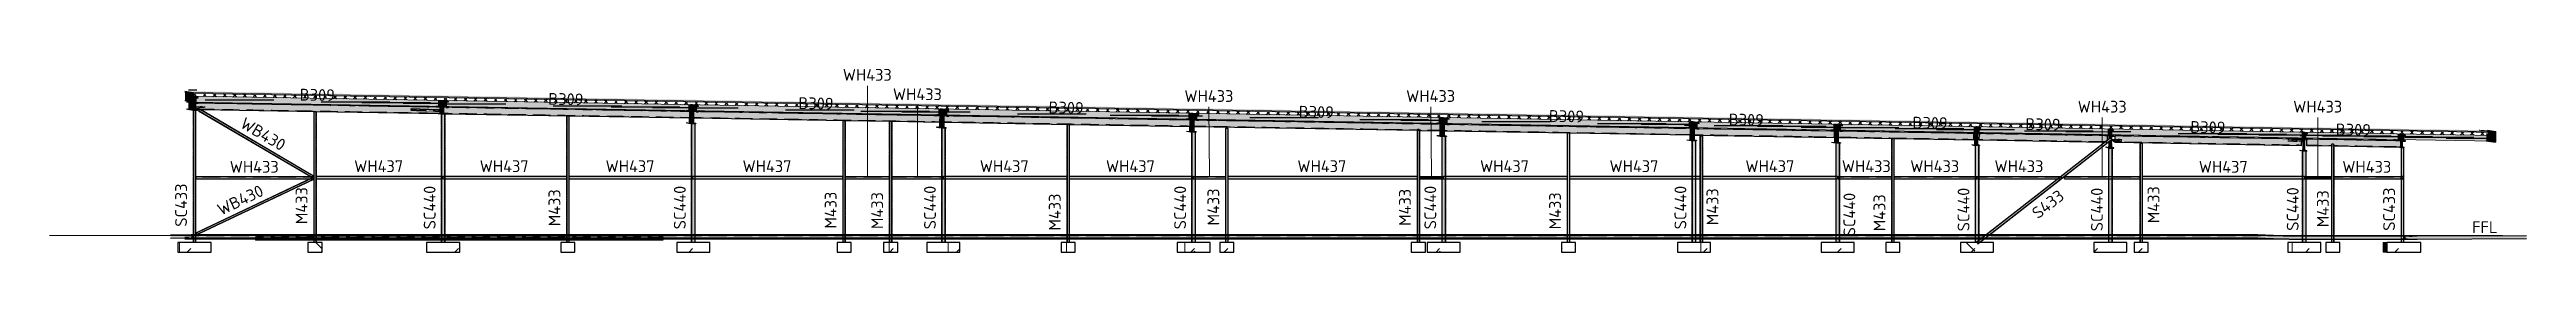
# Model space of a CAD drawing. Header units: millimetres. Extents: x 632 to 524205, y -3890 to 20851.
# Drawn here: x 419485 to 524205, y 4500 to 12269 of the extents above; entities that cross this region are included whole.
import ezdxf

# ---------------------------------------------------------------- set-up
doc = ezdxf.new("R2010")
doc.units = ezdxf.units.MM
for name, pattern in [('Dash', [7, 5, -2]), ('Hidden Double', [7, 5, -2]), ('Hidden Half', [3, 2, -1])]:
    doc.linetypes.add(name, pattern=pattern)
for name, color, linetype, lineweight in [('A-230-H-FLOOR', 190, 'Continuous', 13), ('A-230-M_FLOOR', 192, 'Continuous', 13), ('A-230-MH_FLOOR', 190, 'Hidden Double', 13), ('A-270-M_ROOF', 132, 'Continuous', 13), ('S-160-M_FOUND', 171, 'Continuous', 13), ('S-160-MH_FOUND', 171, 'Hidden Half', 13), ('S-280-A_COLUMN', 171, 'Continuous', 18), ('S-280-A_STRUCT_FRAME', 2, 'Continuous', 18), ('S-280-M_COLUMN', 52, 'Continuous', 13), ('S-280-M_STRUCT_FRAME', 12, 'Continuous', 13), ('S-280-MH_COLUMN', 52, 'Hidden Half', 13), ('Z-230-A_LEVEL', 51, 'Continuous', 13), ('Z-230_A_LEVEL', 51, 'Continuous', 18)]:
    doc.layers.add(name, color=color, linetype=linetype, lineweight=lineweight)
doc.styles.add('ISOCPEUR_2', font='isocpeur.ttf', dxfattribs={"height": 500})
pattern_1 = [(45, (471304.7, 0), (-1414.214, 0), [750, -3000]), (45, (472304.7, 1000), (-1414.214, 0), [750, -3000]), (45, (473304.7, -300), (-1414.214, 0), [250, -2000]), (90, (473304.7, 500), (-500, 500), [500, -2000]), (315, (473304.7, 1000), (0, 2828.43), [500, -3000]), (0, (472304.7, 1000), (2000, 2000), [300, -1000]), (0, (469804.7, 2000), (2000, 2000), [300, -2000])]
pattern_2 = [(45, (-2350522.9, 0), (-1414.214, 0), [750, -3000]), (45, (-2349522.9, 1000), (-1414.214, 0), [750, -3000]), (45, (-2348522.9, -300), (-1414.214, 0), [250, -2000]), (90, (-2348522.9, 500), (-500, 500), [500, -2000]), (315, (-2348523, 1000), (0, 2828.43), [500, -3000]), (0, (-2349523, 1000), (2000, 2000), [300, -1000]), (0, (-2352023, 2000), (2000, 2000), [300, -2000])]

msp = doc.modelspace()

# ---------------------------------------------------------------- texts
at = {"layer": 'S-280-A_COLUMN', "lineweight": 13, "char_height": 500, "attachment_point": 1, "rotation": 90, "style": 'ISOCPEUR_2'}
for s, insert, width in [('SC433', (424796, 5574), 2260.76), ('M433', (429892, 5685), 1891.98), ('SC440', (435306, 5464), 2308.86), ('M433', (440580, 5593), 1891.98), ('SC440', (445882, 5464), 2308.86), ('M433', (452259, 5493), 1891.98), ('M433', (454225, 5476), 1891.98), ('SC440', (456458, 5464), 2308.86), ('M433', (461733, 5412), 1891.98), ('SC440', (467034, 5464), 2308.86), ('M433', (468440, 5629), 1891.98), ('M433', (476540, 5612), 1891.98), ('SC440', (477611, 5464), 2308.86), ('M433', (482885, 5464), 1891.98), ('SC440', (488187, 5464), 2308.86), ('M433', (489540, 5636), 1891.98), ('SC440', (495328, 5166), 2308.86), ('M433', (496600, 5381), 1891.98), ('SC440', (500157, 5380), 2308.86), ('SC440', (505795, 5380), 2308.86), ('M433', (508189, 5725), 1891.98), ('SC440', (514073, 5401), 2308.86), ('M433', (515347, 5554), 1891.98), ('SC433', (518148, 5401), 2260.76)]:
    msp.add_mtext(s, dxfattribs=dict(at, insert=insert, width=width))
at = {"layer": 'S-280-A_STRUCT_FRAME', "lineweight": 13, "char_height": 500, "width": 2501.26, "attachment_point": 1, "style": 'ISOCPEUR_2'}
for s, insert in [('WH433', (453023, 12267)), ('WH433', (455141, 11442)), ('WH433', (467465, 11367)), ('WH433', (476841, 11367)), ('WH433', (505232, 10917)), ('WH433', (514344, 10917)), ('WH437', (432365, 8392)), ('WH437', (437671, 8392)), ('WH437', (442994, 8392)), ('WH437', (448784, 8392)), ('WH437', (458815, 8392)), ('WH437', (464149, 8392)), ('WH437', (472242, 8392)), ('WH437', (479964, 8392)), ('WH437', (485438, 8392)), ('WH437', (491184, 8392)), ('WH433', (495260, 8392)), ('WH433', (498153, 8392)), ('WH433', (501715, 8392)), ('WH433', (427103, 8367)), ('WH437', (510353, 8367)), ('WH433', (516420, 8367))]:
    msp.add_mtext(s, dxfattribs=dict(at, insert=insert))
at = {"layer": 'S-280-A_STRUCT_FRAME', "lineweight": 13, "char_height": 500, "attachment_point": 1, "style": 'ISOCPEUR_2'}
for s, insert, width, rotation in [('B309', (430064, 11429), 1779.75, 359.01691), ('B309', (440573, 11249), 1779.75, 359.01691), ('B309', (451149, 11068), 1779.75, 359.01691), ('B309', (461725, 10886), 1779.75, 359.01691), ('B309', (472301, 10705), 1779.75, 359.01691), ('B309', (482878, 10523), 1779.75, 359.01691), ('WB430', (427758, 10245), 2501.26, 329.49204), ('B309', (490481, 10374), 1779.75, 359.01691), ('B309', (498250, 10241), 1779.75, 359.01691), ('B309', (503023, 10178), 1779.75, 359.03565), ('B309', (509995, 10058), 1779.75, 359.01691), ('B309', (516146, 9952), 1779.75, 359.01691), ('WB430', (426516, 6490), 2501.26, 25.42377), ('S433', (503240, 6272), 1827.85, 38.0067)]:
    msp.add_mtext(s, dxfattribs=dict(at, insert=insert, width=width, rotation=rotation))
at = {"layer": 'Z-230_A_LEVEL', "lineweight": 13, "insert": (521904, 5806), "char_height": 500, "width": 1298.73, "attachment_point": 1, "style": 'ISOCPEUR_2'}
msp.add_mtext('FFL', dxfattribs=at)

# ---------------------------------------------------------------- blocks, each defined once
blk = doc.blocks.new('Roof Gutters3 - Roof Gutters-1885272-S6_501-SECTION 6B')
at = {"layer": 'A-270-M_ROOF', "lineweight": 5, "transparency": 33554432}
for points in [[(-2299274, 9613), (-2299245, 9621), (-2299589, 9676), (-2299618, 9668)], [(-2298919, 9612), (-2299263, 9667), (-2299589, 9676), (-2299245, 9621)], [(-2298915, 9155), (-2298919, 9612), (-2299245, 9621), (-2299274, 9613), (-2299263, 9612), (-2299245, 9618), (-2298922, 9609), (-2298918, 9158), (-2299024, 9159), (-2299024, 9156)], [(-2298918, 9158), (-2298922, 9609), (-2299266, 9665), (-2299263, 9214)], [(-2298918, 9158), (-2299263, 9214), (-2299368, 9215), (-2299024, 9159)], [(-2299024, 9156), (-2299024, 9159), (-2299368, 9215), (-2299368, 9212)]]:
    blk.add_hatch(color=253, dxfattribs=at).paths.add_polyline_path(points)
at = {"layer": 'A-270-M_ROOF', "color": 253, "lineweight": 5}
for p, q in [((-2299618, 9668), (-2299293, 9616)), ((-2299607, 9668), (-2299281, 9615)), ((-2299589, 9676), (-2299245, 9621)), ((-2299589, 9673), (-2299252, 9619)), ((-2299291, 9615), (-2299274, 9613)), ((-2299280, 9615), (-2299270, 9614)), ((-2299265, 9615), (-2299274, 9613)), ((-2299274, 9613), (-2299263, 9612)), ((-2299270, 9614), (-2299263, 9612)), ((-2299266, 9665), (-2298944, 9613)), ((-2299245, 9621), (-2299265, 9615)), ((-2299263, 9667), (-2298919, 9612)), ((-2299263, 9612), (-2299254, 9615)), ((-2299254, 9615), (-2299245, 9618)), ((-2299250, 9618), (-2299245, 9618)), ((-2298919, 9612), (-2299245, 9621)), ((-2299245, 9618), (-2298922, 9609)), ((-2298944, 9613), (-2298922, 9609)), ((-2298922, 9609), (-2298922, 9569)), ((-2298922, 9569), (-2298918, 9158)), ((-2298915, 9155), (-2298919, 9612)), ((-2299308, 9205), (-2299369, 9215)), ((-2299368, 9212), (-2299329, 9206)), ((-2299329, 9206), (-2299024, 9156)), ((-2299024, 9159), (-2299308, 9205)), ((-2299263, 9214), (-2299197, 9203)), ((-2299260, 9211), (-2299215, 9204)), ((-2299215, 9204), (-2298976, 9165)), ((-2299197, 9203), (-2298976, 9168)), ((-2299024, 9159), (-2299024, 9156)), ((-2298918, 9158), (-2299024, 9159)), ((-2299024, 9156), (-2298915, 9155)), ((-2298976, 9168), (-2298922, 9159)), ((-2298976, 9165), (-2298935, 9159)), ((-2298935, 9159), (-2298932, 9158)), ((-2298931, 9158), (-2298915, 9155)), ((-2298922, 9159), (-2298918, 9158))]:
    blk.add_line(p, q, dxfattribs=at)
blk = doc.blocks.new('25021-APA-ZZ-ZZ-M3-AR-000001_V3_rvt-5-S6_501-SECTION 6B')
at = {"layer": 'A-270-M_ROOF', "lineweight": 5, "transparency": 33554432}
for color, points in [(9, [(-2298922, 9609), (-2299266, 9665), (-2396617, 11326), (-2396273, 11270), (-2300735, 9640)]), (9, [(-2396273, 11230), (-2396273, 11270), (-2396617, 11326), (-2396617, 11286)]), (10, [(-2298922, 9569), (-2299266, 9624), (-2396617, 11286), (-2396273, 11230), (-2300735, 9600)]), (254, [(-2396495, 10895), (-2396495, 11118), (-2396400, 11117), (-2396273, 11096), (-2396273, 11230), (-2396617, 11286), (-2396617, 10915), (-2396525, 10900)]), (8, [(-2298976, 9159), (-2298976, 9464), (-2299320, 9519), (-2299320, 9214)]), (8, [(-2298922, 9463), (-2299266, 9518), (-2299320, 9519), (-2298976, 9464)])]:
    blk.add_hatch(color=color, dxfattribs=at).paths.add_polyline_path(points)
at = {"layer": 'A-270-M_ROOF', "transparency": 33554432}
for color, points in [(9, [(-2298922, 9569), (-2298922, 9609), (-2396272, 11270), (-2396272, 11230), (-2300735, 9600)]), (8, [(-2298922, 9158), (-2298922, 9463), (-2298976, 9464), (-2298976, 9159)])]:
    blk.add_hatch(color=color, dxfattribs=at).paths.add_polyline_path(points)
at = {"layer": 'A-270-M_ROOF', "lineweight": 5}
h = blk.add_hatch(dxfattribs=at)
h.set_pattern_fill('FP_23', angle=135, style=0, pattern_type=2)
h.set_pattern_definition([(44.022, (-2350522.92, 5e-07), (-208.4804, 215.7219), []), (134.0225, (-2350522.92, 5e-07), (-215.7202, -208.4822), [])])
h.paths.add_polyline_path([(-2298922, 9449), (-2298922, 9569), (-2396272, 11230), (-2396272, 11110), (-2385919, 10933), (-2385919, 10938), (-2385823, 10936), (-2385792, 10931), (-2375342, 10753), (-2375342, 10757), (-2375247, 10756), (-2375216, 10751), (-2364766, 10572), (-2364766, 10577), (-2364671, 10575), (-2364640, 10570), (-2354190, 10392), (-2354190, 10396), (-2354095, 10395), (-2354063, 10390), (-2343614, 10211), (-2343614, 10216), (-2343518, 10214), (-2343487, 10209), (-2333037, 10031), (-2333037, 10036), (-2332942, 10034), (-2332911, 10029), (-2326920, 9927), (-2326920, 9931), (-2326826, 9930), (-2326797, 9925), (-2300735, 9480)])
at = {"layer": 'A-270-M_ROOF', "lineweight": 5, "transparency": 33554432}
h = blk.add_hatch(color=254, dxfattribs=at)
h.paths.add_polyline_path([(-2298922, 9199), (-2298922, 9449), (-2320900, 9824), (-2320688, 9772), (-2320688, 9757), (-2320772, 9757), (-2320772, 9571), (-2315326, 9478), (-2315326, 9727), (-2315235, 9726), (-2315076, 9674), (-2315076, 9659), (-2315159, 9659), (-2315159, 9476), (-2307126, 9339), (-2307126, 9585), (-2307035, 9584), (-2306876, 9532), (-2306876, 9517), (-2306959, 9517), (-2306959, 9336), (-2303074, 9269), (-2303074, 9511), (-2302983, 9510), (-2302733, 9457), (-2302733, 9442), (-2302817, 9442), (-2302816, 9265), (-2300735, 9229)])
h.paths.add_polyline_path([(-2320999, 9576), (-2320999, 9826), (-2326797, 9925), (-2326546, 9876), (-2326546, 9861), (-2326631, 9861), (-2326631, 9671), (-2321015, 9576)])
h.paths.add_polyline_path([(-2326998, 9678), (-2326998, 9682), (-2326920, 9682), (-2326920, 9927), (-2332911, 10029), (-2332598, 9978), (-2332598, 9963), (-2332685, 9963), (-2332685, 9775), (-2327193, 9681)])
h.paths.add_polyline_path([(-2333118, 9782), (-2333118, 9787), (-2333037, 9787), (-2333037, 10031), (-2343487, 10209), (-2343174, 10159), (-2343174, 10144), (-2343261, 10144), (-2343261, 9955), (-2333328, 9786)])
h.paths.add_polyline_path([(-2343694, 9962), (-2343694, 9967), (-2343614, 9967), (-2343614, 10211), (-2354063, 10390), (-2353750, 10339), (-2353750, 10324), (-2353837, 10324), (-2353837, 10136), (-2343898, 9966)])
h.paths.add_polyline_path([(-2354270, 10143), (-2354270, 10147), (-2354190, 10147), (-2354190, 10392), (-2364640, 10570), (-2364327, 10520), (-2364327, 10505), (-2364413, 10505), (-2364413, 10316), (-2354466, 10146)])
h.paths.add_polyline_path([(-2364846, 10323), (-2364846, 10328), (-2364766, 10328), (-2364766, 10572), (-2375216, 10751), (-2374903, 10700), (-2374903, 10685), (-2374990, 10685), (-2374990, 10496), (-2365032, 10327)])
h.paths.add_polyline_path([(-2375423, 10504), (-2375423, 10508), (-2375342, 10508), (-2375342, 10753), (-2385792, 10931), (-2385479, 10881), (-2385479, 10866), (-2385566, 10866), (-2385566, 10677), (-2375439, 10504)])
h.paths.add_polyline_path([(-2385975, 10684), (-2385975, 10688), (-2385919, 10688), (-2385919, 10933), (-2396272, 11110), (-2396272, 11096), (-2396055, 11061), (-2396055, 11046), (-2396142, 11046), (-2396142, 10857), (-2386193, 10688)])
at = {"layer": 'A-270-M_ROOF', "color": 253, "lineweight": 5}
for p, q in [((-2396273, 11270), (-2396617, 11326)), ((-2396273, 11230), (-2396617, 11286)), ((-2396617, 11286), (-2396273, 11230)), ((-2396617, 10915), (-2396273, 10860)), ((-2396272, 11270), (-2396272, 11230)), ((-2299265, 9615), (-2396272, 11270)), ((-2396272, 11230), (-2396272, 10860)), ((-2298922, 9569), (-2396272, 11230)), ((-2396272, 11230), (-2298922, 9569)), ((-2396272, 11110), (-2298976, 9450)), ((-2396272, 10860), (-2298976, 9199)), ((-2298976, 9464), (-2299320, 9519)), ((-2298944, 9613), (-2299266, 9665)), ((-2299241, 9620), (-2299266, 9624)), ((-2299266, 9624), (-2299241, 9620)), ((-2298922, 9463), (-2299266, 9518)), ((-2298922, 9609), (-2299265, 9615)), ((-2299219, 9617), (-2299241, 9620)), ((-2299241, 9620), (-2299219, 9617)), ((-2299201, 9614), (-2299219, 9617)), ((-2299219, 9617), (-2299201, 9614)), ((-2298922, 9569), (-2299200, 9614)), ((-2299200, 9614), (-2298922, 9569)), ((-2298976, 9464), (-2298976, 9159)), ((-2298922, 9463), (-2298976, 9464)), ((-2298976, 9450), (-2298922, 9449)), ((-2298922, 9609), (-2298944, 9613)), ((-2298922, 9569), (-2298922, 9609)), ((-2298922, 9199), (-2298922, 9569)), ((-2298922, 9158), (-2298922, 9463)), ((-2299320, 9214), (-2299260, 9204)), ((-2299266, 9254), (-2298976, 9207)), ((-2299206, 9203), (-2299266, 9213)), ((-2299260, 9204), (-2298978, 9159)), ((-2298976, 9166), (-2299206, 9203)), ((-2298976, 9207), (-2298922, 9199)), ((-2298976, 9199), (-2298922, 9199)), ((-2298927, 9158), (-2298976, 9166)), ((-2298976, 9159), (-2298922, 9158)), ((-2298922, 9158), (-2298925, 9158))]:
    blk.add_line(p, q, dxfattribs=at)
blk.add_blockref('Roof Gutters3 - Roof Gutters-1885272-S6_501-SECTION 6B', (0, 0), dxfattribs=at)
blk = doc.blocks.new('NRP_Framing-Steel-PFC - OR308 - 250PFC-3898688-S6_501-SECTION 6B')
at = {"layer": 'S-280-M_STRUCT_FRAME', "linetype": 'Dash', "lineweight": 25}
for points in [[(-2385479, 10881), (-2385823, 10936), (-2385919, 10938), (-2385574, 10882), (-2385555, 10882)], [(-2385574, 10632), (-2385574, 10882), (-2385919, 10938), (-2385919, 10687), (-2385613, 10638)], [(-2385479, 10630), (-2385479, 10645), (-2385566, 10647), (-2385566, 10867), (-2385479, 10866), (-2385479, 10881), (-2385574, 10882), (-2385574, 10632), (-2385555, 10632)], [(-2385479, 10645), (-2385566, 10659), (-2385566, 10647), (-2385555, 10647)]]:
    blk.add_hatch(color=256, dxfattribs=at).paths.add_polyline_path(points)
at = {"layer": 'S-280-M_STRUCT_FRAME', "lineweight": 25}
for p, q in [((-2385919, 10938), (-2385574, 10882)), ((-2385574, 10632), (-2385919, 10687)), ((-2385479, 10881), (-2385823, 10936)), ((-2385479, 10881), (-2385574, 10882)), ((-2385574, 10882), (-2385574, 10632)), ((-2385574, 10632), (-2385479, 10630)), ((-2385566, 10647), (-2385566, 10867)), ((-2385566, 10867), (-2385479, 10866)), ((-2385479, 10645), (-2385566, 10659)), ((-2385479, 10645), (-2385566, 10647)), ((-2385479, 10866), (-2385479, 10881)), ((-2385479, 10630), (-2385479, 10645))]:
    blk.add_line(p, q, dxfattribs=at)
blk = doc.blocks.new('NRP_Framing-Steel-PFC - OR308 - 250PFC-3898692-S6_501-SECTION 6B')
at = {"layer": 'S-280-M_STRUCT_FRAME', "linetype": 'Dash', "lineweight": 25}
for points in [[(-2315076, 9674), (-2315235, 9726), (-2315326, 9727), (-2315168, 9675)], [(-2315168, 9424), (-2315168, 9675), (-2315326, 9727), (-2315326, 9477), (-2315190, 9432)], [(-2315076, 9424), (-2315076, 9439), (-2315159, 9439), (-2315159, 9660), (-2315076, 9659), (-2315076, 9674), (-2315168, 9675), (-2315168, 9424)], [(-2315076, 9439), (-2315159, 9466), (-2315159, 9439)]]:
    blk.add_hatch(color=256, dxfattribs=at).paths.add_polyline_path(points)
at = {"layer": 'S-280-M_STRUCT_FRAME', "lineweight": 25}
for p, q in [((-2315326, 9727), (-2315168, 9675)), ((-2315168, 9424), (-2315326, 9477)), ((-2315076, 9674), (-2315235, 9726)), ((-2315076, 9674), (-2315168, 9675)), ((-2315168, 9675), (-2315168, 9424)), ((-2315159, 9439), (-2315159, 9660)), ((-2315159, 9660), (-2315076, 9659)), ((-2315076, 9439), (-2315159, 9466)), ((-2315076, 9439), (-2315159, 9439)), ((-2315076, 9659), (-2315076, 9674)), ((-2315076, 9424), (-2315076, 9439)), ((-2315168, 9424), (-2315076, 9424))]:
    blk.add_line(p, q, dxfattribs=at)
blk = doc.blocks.new('NRP_Framing-Steel-PFC - B309 - 300PFC-3900465-S6_501-SECTION 6B')
at = {"layer": 'S-280-M_STRUCT_FRAME', "linetype": 'Dash', "lineweight": 25}
blk.add_hatch(color=256, dxfattribs=at).paths.add_polyline_path([(-2307151, 9010), (-2307146, 9310), (-2315008, 9445), (-2315013, 9145), (-2307738, 9020)])
at = {"layer": 'S-280-M_STRUCT_FRAME', "lineweight": 25}
for p, q in [((-2315013, 9145), (-2315008, 9445)), ((-2315008, 9445), (-2307146, 9310)), ((-2307151, 9010), (-2315013, 9145)), ((-2307146, 9310), (-2307151, 9010))]:
    blk.add_line(p, q, dxfattribs=at)
at = {"layer": 'S-280-M_STRUCT_FRAME', "linetype": 'Dash', "lineweight": 25}
for p, q in [((-2307147, 9294), (-2315008, 9429)), ((-2307151, 9026), (-2315013, 9161))]:
    blk.add_line(p, q, dxfattribs=at)
blk = doc.blocks.new('NRP_Framing-Steel-SHS - WH433 - 100x100x5_0SHS-4145821-S6_501-SECTION 6B')
at = {"layer": 'S-280-M_STRUCT_FRAME', "linetype": 'Dash', "lineweight": 25}
blk.add_hatch(color=256, dxfattribs=at).paths.add_polyline_path([(-2394115, 7600), (-2391167, 7600), (-2391167, 7700), (-2396149, 7700), (-2396149, 7600)])
at = {"layer": 'S-280-M_STRUCT_FRAME', "lineweight": 25}
for p, q in [((-2396149, 7600), (-2396149, 7700)), ((-2396149, 7700), (-2391167, 7700)), ((-2396149, 7600), (-2391167, 7600)), ((-2391167, 7700), (-2391167, 7600))]:
    blk.add_line(p, q, dxfattribs=at)
at = {"layer": 'S-280-M_STRUCT_FRAME', "linetype": 'Dash', "lineweight": 25}
for p, q in [((-2396149, 7695), (-2391167, 7695)), ((-2396149, 7605), (-2391167, 7605))]:
    blk.add_line(p, q, dxfattribs=at)
blk = doc.blocks.new('NRP_Framing-Steel-SHS - WH437 - 125x125x5_0SHS-4144069-S6_501-SECTION 6B')
at = {"layer": 'S-280-M_STRUCT_FRAME', "linetype": 'Dash', "lineweight": 25}
blk.add_hatch(color=256, dxfattribs=at).paths.add_polyline_path([(-2380479, 7600), (-2380479, 7725), (-2385699, 7725), (-2385699, 7600), (-2384777, 7600)])
at = {"layer": 'S-280-M_STRUCT_FRAME', "lineweight": 25}
for p, q in [((-2385699, 7600), (-2385699, 7725)), ((-2385699, 7725), (-2380479, 7725)), ((-2385699, 7600), (-2380479, 7600)), ((-2380479, 7725), (-2380479, 7600))]:
    blk.add_line(p, q, dxfattribs=at)
at = {"layer": 'S-280-M_STRUCT_FRAME', "linetype": 'Dash', "lineweight": 25}
for p, q in [((-2385699, 7720), (-2380479, 7720)), ((-2385699, 7605), (-2380479, 7605))]:
    blk.add_line(p, q, dxfattribs=at)
blk = doc.blocks.new('NRP_Framing-Steel-SHS - WH437 - 125x125x5_0SHS-4144098-S6_501-SECTION 6B')
at = {"layer": 'S-280-M_STRUCT_FRAME', "linetype": 'Dash', "lineweight": 25}
blk.add_hatch(color=256, dxfattribs=at).paths.add_polyline_path([(-2368812, 7600), (-2368812, 7725), (-2375140, 7725), (-2375140, 7600), (-2369214, 7600)])
at = {"layer": 'S-280-M_STRUCT_FRAME', "lineweight": 25}
for p, q in [((-2375140, 7600), (-2375140, 7725)), ((-2375140, 7725), (-2368812, 7725)), ((-2375140, 7600), (-2368812, 7600)), ((-2368812, 7725), (-2368812, 7600))]:
    blk.add_line(p, q, dxfattribs=at)
at = {"layer": 'S-280-M_STRUCT_FRAME', "linetype": 'Dash', "lineweight": 25}
for p, q in [((-2375140, 7720), (-2368812, 7720)), ((-2375140, 7605), (-2368812, 7605))]:
    blk.add_line(p, q, dxfattribs=at)
blk = doc.blocks.new('NRP_Framing-Steel-SHS - WH437 - 125x125x5_0SHS-4144108-S6_501-SECTION 6B')
at = {"layer": 'S-280-M_STRUCT_FRAME', "linetype": 'Dash', "lineweight": 25}
blk.add_hatch(color=256, dxfattribs=at).paths.add_polyline_path([(-2359876, 7600), (-2359339, 7600), (-2359339, 7725), (-2364551, 7725), (-2364551, 7600), (-2362988, 7600)])
at = {"layer": 'S-280-M_STRUCT_FRAME', "lineweight": 25}
for p, q in [((-2364551, 7600), (-2364551, 7725)), ((-2364551, 7725), (-2359339, 7725)), ((-2364551, 7600), (-2359339, 7600)), ((-2359339, 7725), (-2359339, 7600))]:
    blk.add_line(p, q, dxfattribs=at)
at = {"layer": 'S-280-M_STRUCT_FRAME', "linetype": 'Dash', "lineweight": 25}
for p, q in [((-2364551, 7720), (-2359339, 7720)), ((-2364551, 7605), (-2359339, 7605))]:
    blk.add_line(p, q, dxfattribs=at)
blk = doc.blocks.new('NRP_Framing-Steel-SHS - WH433 - 100x100x5_0SHS-4144463-S6_501-SECTION 6B')
at = {"layer": 'S-280-M_STRUCT_FRAME', "linetype": 'Dash', "lineweight": 25}
blk.add_hatch(color=256, dxfattribs=at).paths.add_polyline_path([(-2353650, 7600), (-2352619, 7600), (-2352619, 7700), (-2353972, 7700), (-2353972, 7600)])
at = {"layer": 'S-280-M_STRUCT_FRAME', "lineweight": 25}
for p, q in [((-2353972, 7600), (-2353972, 7700)), ((-2353972, 7700), (-2352619, 7700)), ((-2353972, 7600), (-2352619, 7600)), ((-2352619, 7700), (-2352619, 7600))]:
    blk.add_line(p, q, dxfattribs=at)
at = {"layer": 'S-280-M_STRUCT_FRAME', "linetype": 'Dash', "lineweight": 25}
for p, q in [((-2353972, 7695), (-2352619, 7695)), ((-2353972, 7605), (-2352619, 7605))]:
    blk.add_line(p, q, dxfattribs=at)
blk = doc.blocks.new('NRP_Framing-Steel-SHS - WH437 - 125x125x5_0SHS-4144126-S6_501-SECTION 6B')
at = {"layer": 'S-280-M_STRUCT_FRAME', "linetype": 'Dash', "lineweight": 25}
blk.add_hatch(color=256, dxfattribs=at).paths.add_polyline_path([(-2338186, 7600), (-2338186, 7725), (-2343407, 7725), (-2343407, 7600), (-2341200, 7600)])
at = {"layer": 'S-280-M_STRUCT_FRAME', "lineweight": 25}
for p, q in [((-2343407, 7600), (-2343407, 7725)), ((-2343407, 7725), (-2338186, 7725)), ((-2343407, 7600), (-2338186, 7600)), ((-2338186, 7725), (-2338186, 7600))]:
    blk.add_line(p, q, dxfattribs=at)
at = {"layer": 'S-280-M_STRUCT_FRAME', "linetype": 'Dash', "lineweight": 25}
for p, q in [((-2343407, 7720), (-2338186, 7720)), ((-2343407, 7605), (-2338186, 7605))]:
    blk.add_line(p, q, dxfattribs=at)
blk = doc.blocks.new('NRP_Framing-Steel-SHS - WH433 - 100x100x5_0SHS-4145556-S6_501-SECTION 6B')
at = {"layer": 'S-280-M_STRUCT_FRAME', "linetype": 'Dash', "lineweight": 25}
blk.add_hatch(color=256, dxfattribs=at).paths.add_polyline_path([(-2325636, 7600), (-2324459, 7600), (-2324459, 7700), (-2326726, 7700), (-2326726, 7600)])
at = {"layer": 'S-280-M_STRUCT_FRAME', "lineweight": 25}
for p, q in [((-2326726, 7600), (-2326726, 7700)), ((-2326726, 7700), (-2324459, 7700)), ((-2326726, 7600), (-2324459, 7600)), ((-2324459, 7700), (-2324459, 7600))]:
    blk.add_line(p, q, dxfattribs=at)
at = {"layer": 'S-280-M_STRUCT_FRAME', "linetype": 'Dash', "lineweight": 25}
for p, q in [((-2326726, 7695), (-2324459, 7695)), ((-2326726, 7605), (-2324459, 7605))]:
    blk.add_line(p, q, dxfattribs=at)
blk = doc.blocks.new('NRP_Framing-Steel-SHS - WH433 - 100x100x5_0SHS-4145221-S6_501-SECTION 6B')
at = {"layer": 'S-280-M_STRUCT_FRAME', "linetype": 'Dash', "lineweight": 25}
blk.add_hatch(color=256, dxfattribs=at).paths.add_polyline_path([(-2313961, 7600), (-2313961, 7700), (-2317154, 7700), (-2317154, 7600), (-2314742, 7600)])
at = {"layer": 'S-280-M_STRUCT_FRAME', "lineweight": 25}
for p, q in [((-2317154, 7600), (-2317154, 7700)), ((-2317154, 7700), (-2313961, 7700)), ((-2317154, 7600), (-2313961, 7600)), ((-2313961, 7700), (-2313961, 7600))]:
    blk.add_line(p, q, dxfattribs=at)
at = {"layer": 'S-280-M_STRUCT_FRAME', "linetype": 'Dash', "lineweight": 25}
for p, q in [((-2317154, 7695), (-2313961, 7695)), ((-2317154, 7605), (-2313961, 7605))]:
    blk.add_line(p, q, dxfattribs=at)
blk = doc.blocks.new('NRP_Framing-Steel-SHS - WH433 - 100x100x5_0SHS-4144558-S6_501-SECTION 6B')
at = {"layer": 'S-280-M_STRUCT_FRAME', "linetype": 'Dash', "lineweight": 25}
blk.add_hatch(color=256, dxfattribs=at).paths.add_polyline_path([(-2305748, 7600), (-2302933, 7600), (-2302933, 7700), (-2305748, 7700)])
at = {"layer": 'S-280-M_STRUCT_FRAME', "lineweight": 25}
for p, q in [((-2305748, 7600), (-2305748, 7700)), ((-2305748, 7700), (-2302933, 7700)), ((-2305748, 7600), (-2302933, 7600)), ((-2302933, 7700), (-2302933, 7600))]:
    blk.add_line(p, q, dxfattribs=at)
at = {"layer": 'S-280-M_STRUCT_FRAME', "linetype": 'Dash', "lineweight": 25}
for p, q in [((-2305748, 7695), (-2302933, 7695)), ((-2305748, 7605), (-2302933, 7605))]:
    blk.add_line(p, q, dxfattribs=at)
blk = doc.blocks.new('NRP_Framing-Steel-SHS - WH437 - 125x125x5_0SHS-4144070-S6_501-SECTION 6B')
at = {"layer": 'S-280-M_STRUCT_FRAME', "linetype": 'Dash', "lineweight": 25}
blk.add_hatch(color=256, dxfattribs=at).paths.add_polyline_path([(-2387890, 7600), (-2385725, 7600), (-2385725, 7725), (-2391066, 7725), (-2391066, 7600), (-2391002, 7600)])
at = {"layer": 'S-280-M_STRUCT_FRAME', "lineweight": 25}
for p, q in [((-2391066, 7600), (-2391066, 7725)), ((-2391066, 7725), (-2385725, 7725)), ((-2391066, 7600), (-2385725, 7600)), ((-2385725, 7725), (-2385725, 7600))]:
    blk.add_line(p, q, dxfattribs=at)
at = {"layer": 'S-280-M_STRUCT_FRAME', "linetype": 'Dash', "lineweight": 25}
for p, q in [((-2391066, 7720), (-2385725, 7720)), ((-2391066, 7605), (-2385725, 7605))]:
    blk.add_line(p, q, dxfattribs=at)
blk = doc.blocks.new('NRP_Framing-Steel-SHS - WH437 - 125x125x5_0SHS-4144099-S6_501-SECTION 6B')
at = {"layer": 'S-280-M_STRUCT_FRAME', "linetype": 'Dash', "lineweight": 25}
blk.add_hatch(color=256, dxfattribs=at).paths.add_polyline_path([(-2375154, 7600), (-2375154, 7725), (-2380377, 7725), (-2380377, 7600), (-2375439, 7600)])
at = {"layer": 'S-280-M_STRUCT_FRAME', "lineweight": 25}
for p, q in [((-2380377, 7600), (-2380377, 7725)), ((-2380377, 7725), (-2375154, 7725)), ((-2380377, 7600), (-2375154, 7600)), ((-2375154, 7725), (-2375154, 7600))]:
    blk.add_line(p, q, dxfattribs=at)
at = {"layer": 'S-280-M_STRUCT_FRAME', "linetype": 'Dash', "lineweight": 25}
for p, q in [((-2380377, 7720), (-2375154, 7720)), ((-2380377, 7605), (-2375154, 7605))]:
    blk.add_line(p, q, dxfattribs=at)
blk = doc.blocks.new('NRP_Framing-Steel-SHS - WH433 - 100x100x5_0SHS-4143157-S6_501-SECTION 6B')
at = {"layer": 'S-280-M_STRUCT_FRAME', "linetype": 'Dash', "lineweight": 25}
blk.add_hatch(color=256, dxfattribs=at).paths.add_polyline_path([(-2367657, 7600), (-2366834, 7600), (-2366834, 7700), (-2368700, 7700), (-2368700, 7600)])
at = {"layer": 'S-280-M_STRUCT_FRAME', "lineweight": 25}
for p, q in [((-2368700, 7600), (-2368700, 7700)), ((-2368700, 7700), (-2366834, 7700)), ((-2368700, 7600), (-2366834, 7600)), ((-2366834, 7700), (-2366834, 7600))]:
    blk.add_line(p, q, dxfattribs=at)
at = {"layer": 'S-280-M_STRUCT_FRAME', "linetype": 'Dash', "lineweight": 25}
for p, q in [((-2368700, 7695), (-2366834, 7695)), ((-2368700, 7605), (-2366834, 7605))]:
    blk.add_line(p, q, dxfattribs=at)
blk = doc.blocks.new('NRP_Framing-Steel-SHS - WH433 - 100x100x5_0SHS-4144109-S6_501-SECTION 6B')
at = {"layer": 'S-280-M_STRUCT_FRAME', "linetype": 'Dash', "lineweight": 25}
blk.add_hatch(color=256, dxfattribs=at).paths.add_polyline_path([(-2366101, 7600), (-2364564, 7600), (-2364564, 7700), (-2366733, 7700), (-2366733, 7600)])
at = {"layer": 'S-280-M_STRUCT_FRAME', "lineweight": 25}
for p, q in [((-2366733, 7600), (-2366733, 7700)), ((-2366733, 7700), (-2364564, 7700)), ((-2366733, 7600), (-2364564, 7600)), ((-2364564, 7700), (-2364564, 7600))]:
    blk.add_line(p, q, dxfattribs=at)
at = {"layer": 'S-280-M_STRUCT_FRAME', "linetype": 'Dash', "lineweight": 25}
for p, q in [((-2366733, 7695), (-2364564, 7695)), ((-2366733, 7605), (-2364564, 7605))]:
    blk.add_line(p, q, dxfattribs=at)
blk = doc.blocks.new('NRP_Framing-Steel-SHS - WH437 - 125x125x5_0SHS-4144117-S6_501-SECTION 6B')
at = {"layer": 'S-280-M_STRUCT_FRAME', "linetype": 'Dash', "lineweight": 25}
blk.add_hatch(color=256, dxfattribs=at).paths.add_polyline_path([(-2353998, 7600), (-2353998, 7725), (-2359225, 7725), (-2359225, 7600), (-2356763, 7600)])
at = {"layer": 'S-280-M_STRUCT_FRAME', "lineweight": 25}
for p, q in [((-2359225, 7600), (-2359225, 7725)), ((-2359225, 7725), (-2353998, 7725)), ((-2359225, 7600), (-2353998, 7600)), ((-2353998, 7725), (-2353998, 7600))]:
    blk.add_line(p, q, dxfattribs=at)
at = {"layer": 'S-280-M_STRUCT_FRAME', "linetype": 'Dash', "lineweight": 25}
for p, q in [((-2359225, 7720), (-2353998, 7720)), ((-2359225, 7605), (-2353998, 7605))]:
    blk.add_line(p, q, dxfattribs=at)
blk = doc.blocks.new('NRP_Framing-Steel-SHS - WH437 - 125x125x5_0SHS-4144475-S6_501-SECTION 6B')
at = {"layer": 'S-280-M_STRUCT_FRAME', "linetype": 'Dash', "lineweight": 25}
blk.add_hatch(color=256, dxfattribs=at).paths.add_polyline_path([(-2347425, 7600), (-2344519, 7600), (-2344519, 7725), (-2352519, 7725), (-2352519, 7600)])
at = {"layer": 'S-280-M_STRUCT_FRAME', "lineweight": 25}
for p, q in [((-2352519, 7600), (-2352519, 7725)), ((-2352519, 7725), (-2344519, 7725)), ((-2352519, 7600), (-2344519, 7600)), ((-2344519, 7725), (-2344519, 7600))]:
    blk.add_line(p, q, dxfattribs=at)
at = {"layer": 'S-280-M_STRUCT_FRAME', "linetype": 'Dash', "lineweight": 25}
for p, q in [((-2352519, 7720), (-2344519, 7720)), ((-2352519, 7605), (-2344519, 7605))]:
    blk.add_line(p, q, dxfattribs=at)
blk = doc.blocks.new('NRP_Framing-Steel-SHS - WH433 - 100x100x5_0SHS-4144460-S6_501-SECTION 6B')
at = {"layer": 'S-280-M_STRUCT_FRAME', "linetype": 'Dash', "lineweight": 25}
blk.add_hatch(color=256, dxfattribs=at).paths.add_polyline_path([(-2344418.45814, 7600), (-2343420.45814, 7600), (-2343420.45814, 7700), (-2344418.45814, 7700)])
at = {"layer": 'S-280-M_STRUCT_FRAME', "lineweight": 25}
for p, q in [((-2344418.45814, 7600), (-2344418.45814, 7700)), ((-2344418.45814, 7700), (-2343420.45814, 7700)), ((-2344418.45814, 7600), (-2343420.45814, 7600)), ((-2343420.45814, 7700), (-2343420.45814, 7600))]:
    blk.add_line(p, q, dxfattribs=at)
at = {"layer": 'S-280-M_STRUCT_FRAME', "linetype": 'Dash', "lineweight": 25}
for p, q in [((-2344418.45814, 7695), (-2343420.45814, 7695)), ((-2344418.45814, 7605), (-2343420.45814, 7605))]:
    blk.add_line(p, q, dxfattribs=at)
blk = doc.blocks.new('NRP_Framing-Steel-SHS - WH437 - 125x125x5_0SHS-4145524-S6_501-SECTION 6B')
at = {"layer": 'S-280-M_STRUCT_FRAME', "linetype": 'Dash', "lineweight": 25}
blk.add_hatch(color=256, dxfattribs=at).paths.add_polyline_path([(-2332640, 7600), (-2332572, 7600), (-2332572, 7725), (-2338073, 7725), (-2338073, 7600), (-2333418, 7600)])
at = {"layer": 'S-280-M_STRUCT_FRAME', "lineweight": 25}
for p, q in [((-2338073, 7600), (-2338073, 7725)), ((-2338073, 7725), (-2332572, 7725)), ((-2338073, 7600), (-2332572, 7600)), ((-2332572, 7725), (-2332572, 7600))]:
    blk.add_line(p, q, dxfattribs=at)
at = {"layer": 'S-280-M_STRUCT_FRAME', "linetype": 'Dash', "lineweight": 25}
for p, q in [((-2338073, 7720), (-2332572, 7720)), ((-2338073, 7605), (-2332572, 7605))]:
    blk.add_line(p, q, dxfattribs=at)
blk = doc.blocks.new('NRP_Framing-Steel-SHS - WH437 - 125x125x5_0SHS-4145559-S6_501-SECTION 6B')
at = {"layer": 'S-280-M_STRUCT_FRAME', "linetype": 'Dash', "lineweight": 25}
blk.add_hatch(color=256, dxfattribs=at).paths.add_polyline_path([(-2326752, 7600), (-2326752, 7725), (-2332458, 7725), (-2332458, 7600), (-2327193, 7600)])
at = {"layer": 'S-280-M_STRUCT_FRAME', "lineweight": 25}
for p, q in [((-2332458, 7600), (-2332458, 7725)), ((-2332458, 7725), (-2326752, 7725)), ((-2332458, 7600), (-2326752, 7600)), ((-2326752, 7725), (-2326752, 7600))]:
    blk.add_line(p, q, dxfattribs=at)
at = {"layer": 'S-280-M_STRUCT_FRAME', "linetype": 'Dash', "lineweight": 25}
for p, q in [((-2332458, 7720), (-2326752, 7720)), ((-2332458, 7605), (-2326752, 7605))]:
    blk.add_line(p, q, dxfattribs=at)
blk = doc.blocks.new('NRP_Framing-Steel-SHS - WH433 - 100x100x5_0SHS-4145682-S6_501-SECTION 6B')
at = {"layer": 'S-280-M_STRUCT_FRAME', "linetype": 'Dash', "lineweight": 25}
blk.add_hatch(color=256, dxfattribs=at).paths.add_polyline_path([(-2320967, 7600), (-2320855, 7600), (-2320855, 7700), (-2324358, 7700), (-2324358, 7600), (-2322524, 7600)])
at = {"layer": 'S-280-M_STRUCT_FRAME', "lineweight": 25}
for p, q in [((-2324358, 7600), (-2324358, 7700)), ((-2324358, 7700), (-2320855, 7700)), ((-2324358, 7600), (-2320855, 7600)), ((-2320855, 7700), (-2320855, 7600))]:
    blk.add_line(p, q, dxfattribs=at)
at = {"layer": 'S-280-M_STRUCT_FRAME', "linetype": 'Dash', "lineweight": 25}
for p, q in [((-2324358, 7695), (-2320855, 7695)), ((-2324358, 7605), (-2320855, 7605))]:
    blk.add_line(p, q, dxfattribs=at)
blk = doc.blocks.new('NRP_Framing-Steel-SHS - WH437 - 125x125x5_0SHS-4144732-S6_501-SECTION 6B')
at = {"layer": 'S-280-M_STRUCT_FRAME', "linetype": 'Dash', "lineweight": 25}
blk.add_hatch(color=256, dxfattribs=at).paths.add_polyline_path([(-2307012, 7600), (-2307012, 7725), (-2313861, 7725), (-2313861, 7600), (-2308516, 7600)])
at = {"layer": 'S-280-M_STRUCT_FRAME', "lineweight": 25}
for p, q in [((-2313861, 7600), (-2313861, 7725)), ((-2313861, 7725), (-2307012, 7725)), ((-2313861, 7600), (-2307012, 7600)), ((-2307012, 7725), (-2307012, 7600))]:
    blk.add_line(p, q, dxfattribs=at)
at = {"layer": 'S-280-M_STRUCT_FRAME', "linetype": 'Dash', "lineweight": 25}
for p, q in [((-2313861, 7720), (-2307012, 7720)), ((-2313861, 7605), (-2307012, 7605))]:
    blk.add_line(p, q, dxfattribs=at)
blk = doc.blocks.new('NRP_Framing-Steel-SHS - WB430 - 89x89x6_0SHS-3915792-S6_501-SECTION 6B')
at = {"layer": 'S-280-M_STRUCT_FRAME', "linetype": 'Dash', "lineweight": 25}
blk.add_hatch(color=256, dxfattribs=at).paths.add_polyline_path([(-2391230, 7662), (-2391184, 7738), (-2395995, 10573), (-2396041, 10496), (-2394115, 9362)])
at = {"layer": 'S-280-M_STRUCT_FRAME', "lineweight": 25}
for p, q in [((-2396041, 10496), (-2395995, 10573)), ((-2396041, 10496), (-2391230, 7662)), ((-2395995, 10573), (-2391184, 7738)), ((-2391184, 7738), (-2391230, 7662))]:
    blk.add_line(p, q, dxfattribs=at)
at = {"layer": 'S-280-M_STRUCT_FRAME', "linetype": 'Dash', "lineweight": 25}
for p, q in [((-2396038, 10502), (-2391227, 7667)), ((-2395998, 10568), (-2391187, 7733))]:
    blk.add_line(p, q, dxfattribs=at)
blk = doc.blocks.new('NRP_Framing-Steel-SHS - WB430 - 89x89x6_0SHS-4145822-S6_501-SECTION 6B')
at = {"layer": 'S-280-M_STRUCT_FRAME', "linetype": 'Dash', "lineweight": 25}
blk.add_hatch(color=256, dxfattribs=at).paths.add_polyline_path([(-2396112, 5242), (-2391166, 7593), (-2391204, 7673), (-2396150, 5322)])
at = {"layer": 'S-280-M_STRUCT_FRAME', "lineweight": 25}
for p, q in [((-2396150, 5322), (-2391204, 7673)), ((-2396112, 5242), (-2391166, 7593)), ((-2391204, 7673), (-2391166, 7593)), ((-2396112, 5242), (-2396150, 5322))]:
    blk.add_line(p, q, dxfattribs=at)
at = {"layer": 'S-280-M_STRUCT_FRAME', "linetype": 'Dash', "lineweight": 25}
for p, q in [((-2396148, 5317), (-2391202, 7668)), ((-2396114, 5247), (-2391169, 7598))]:
    blk.add_line(p, q, dxfattribs=at)
blk = doc.blocks.new('NRP_Framing-Steel-Purlin Z - P916 - EZ250-24-4000528-S6_501-SECTION 6B')
at = {"layer": 'S-280-M_STRUCT_FRAME', "color": 1, "lineweight": 25}
blk.add_line((-2392864, 10941), (-2395768, 10941), dxfattribs=at)
blk = doc.blocks.new('NRP_Framing-Steel-Purlin Z - P916 - EZ250-24-V82-S6_501-SECTION 6B')
at = {"layer": 'S-280-M_STRUCT_FRAME', "color": 1, "lineweight": 25}
blk.add_line((-2387957, 10857), (-2390861, 10857), dxfattribs=at)
blk = doc.blocks.new('NRP_Framing-Steel-Purlin C - P946 - EC250-24-4000674-S6_501-SECTION 6B')
at = {"layer": 'S-280-M_STRUCT_FRAME', "color": 1, "lineweight": 25}
blk.add_line((-2385596, 10769), (-2385657, 10769), dxfattribs=at)
blk.add_line((-2385596, 10769), (-2385657, 10769), dxfattribs=at)
blk = doc.blocks.new('NRP_Framing-Steel-Purlin C - P946 - EC250-24-4000829-S6_501-SECTION 6B')
at = {"layer": 'S-280-M_STRUCT_FRAME', "color": 1, "lineweight": 25}
blk.add_line((-2386237, 10828), (-2389141, 10828), dxfattribs=at)
blk.add_line((-2386237, 10828), (-2389141, 10828), dxfattribs=at)
blk = doc.blocks.new('NRP_Framing-Steel-Purlin C - P946 - EC250-24-V84-S6_501-SECTION 6B')
at = {"layer": 'S-280-M_STRUCT_FRAME', "color": 1, "lineweight": 25}
blk.add_line((-2375023, 10589), (-2375110, 10589), dxfattribs=at)
blk.add_line((-2375023, 10589), (-2375110, 10589), dxfattribs=at)
blk = doc.blocks.new('NRP_Framing-Steel-Purlin C - P946 - EC250-24-V86-S6_501-SECTION 6B')
at = {"layer": 'S-280-M_STRUCT_FRAME', "color": 1, "lineweight": 25}
blk.add_line((-2375689, 10648), (-2378594, 10648), dxfattribs=at)
blk.add_line((-2375689, 10648), (-2378594, 10648), dxfattribs=at)
blk = doc.blocks.new('NRP_Framing-Steel-Purlin C - P946 - EC250-24-4002128-S6_501-SECTION 6B')
at = {"layer": 'S-280-M_STRUCT_FRAME', "color": 1, "lineweight": 25}
blk.add_line((-2364449, 10409), (-2364563, 10409), dxfattribs=at)
blk.add_line((-2364449, 10409), (-2364563, 10409), dxfattribs=at)
blk = doc.blocks.new('NRP_Framing-Steel-Purlin C - P946 - EC250-24-4002130-S6_501-SECTION 6B')
at = {"layer": 'S-280-M_STRUCT_FRAME', "color": 1, "lineweight": 25}
blk.add_line((-2365142, 10468), (-2368046, 10468), dxfattribs=at)
blk.add_line((-2365142, 10468), (-2368046, 10468), dxfattribs=at)
blk = doc.blocks.new('NRP_Framing-Steel-Purlin C - P946 - EC250-24-4002133-S6_501-SECTION 6B')
at = {"layer": 'S-280-M_STRUCT_FRAME', "color": 1, "lineweight": 25}
blk.add_line((-2353876, 10229), (-2354016, 10229), dxfattribs=at)
blk.add_line((-2353876, 10229), (-2354016, 10229), dxfattribs=at)
blk = doc.blocks.new('NRP_Framing-Steel-Purlin C - P946 - EC250-24-4002135-S6_501-SECTION 6B')
at = {"layer": 'S-280-M_STRUCT_FRAME', "color": 1, "lineweight": 25}
blk.add_line((-2354595, 10288), (-2357499, 10288), dxfattribs=at)
blk.add_line((-2354595, 10288), (-2357499, 10288), dxfattribs=at)
blk = doc.blocks.new('NRP_Framing-Steel-Purlin C - P946 - EC250-24-4002138-S6_501-SECTION 6B')
at = {"layer": 'S-280-M_STRUCT_FRAME', "color": 1, "lineweight": 25}
blk.add_line((-2343302, 10049), (-2343468, 10049), dxfattribs=at)
blk.add_line((-2343302, 10049), (-2343468, 10049), dxfattribs=at)
blk = doc.blocks.new('NRP_Framing-Steel-Purlin C - P946 - EC250-24-4002140-S6_501-SECTION 6B')
at = {"layer": 'S-280-M_STRUCT_FRAME', "color": 1, "lineweight": 25}
blk.add_line((-2344048, 10108), (-2346952, 10108), dxfattribs=at)
blk.add_line((-2344048, 10108), (-2346952, 10108), dxfattribs=at)
blk = doc.blocks.new('NRP_Framing-Steel-Purlin C - P946 - EC250-24-4009121-S6_501-SECTION 6B')
at = {"layer": 'S-280-M_STRUCT_FRAME', "color": 1, "lineweight": 25}
blk.add_line((-2332761, 9874), (-2333213, 9874), dxfattribs=at)
blk.add_line((-2332761, 9874), (-2333213, 9874), dxfattribs=at)
blk = doc.blocks.new('NRP_Framing-Steel-Purlin C - P946 - EC250-24-4009123-S6_501-SECTION 6B')
at = {"layer": 'S-280-M_STRUCT_FRAME', "color": 1, "lineweight": 25}
blk.add_line((-2333988, 9937), (-2336892, 9937), dxfattribs=at)
blk.add_line((-2333988, 9937), (-2336892, 9937), dxfattribs=at)
blk = doc.blocks.new('NRP_Framing-Steel-Purlin C - P946 - EC250-24-4001373-S6_501-SECTION 6B')
at = {"layer": 'S-280-M_STRUCT_FRAME', "color": 1, "lineweight": 25}
blk.add_line((-2321407, 9722), (-2324312, 9722), dxfattribs=at)
blk.add_line((-2321407, 9722), (-2324312, 9722), dxfattribs=at)
blk = doc.blocks.new('NRP_Framing-Steel-Purlin C - P946 - EC250-24-4001377-S6_501-SECTION 6B')
at = {"layer": 'S-280-M_STRUCT_FRAME', "color": 1, "lineweight": 25}
blk.add_line((-2320799, 9662), (-2320828, 9662), dxfattribs=at)
blk.add_line((-2320799, 9662), (-2320828, 9662), dxfattribs=at)
blk = doc.blocks.new('NRP_Framing-Steel-Purlin C - P946 - EC250-24-4145877-S6_501-SECTION 6B')
at = {"layer": 'S-280-M_STRUCT_FRAME', "color": 1, "lineweight": 25}
blk.add_line((-2315940, 9623), (-2318843, 9626), dxfattribs=at)
blk.add_line((-2315940, 9623), (-2318843, 9626), dxfattribs=at)
blk = doc.blocks.new('NRP_Framing-Steel-Purlin C - P946 - EC250-24-4001567-S6_501-SECTION 6B')
at = {"layer": 'S-280-M_STRUCT_FRAME', "color": 1, "lineweight": 25}
blk.add_line((-2307081, 9460), (-2308932, 9460), dxfattribs=at)
blk.add_line((-2307081, 9460), (-2308932, 9460), dxfattribs=at)
blk = doc.blocks.new('NRP_Framing-Steel-Purlin C - P946 - EC250-24-4001570-S6_501-SECTION 6B')
at = {"layer": 'S-280-M_STRUCT_FRAME', "color": 1, "lineweight": 25}
blk.add_line((-2307769, 9489), (-2310673, 9489), dxfattribs=at)
blk.add_line((-2307769, 9489), (-2310673, 9489), dxfattribs=at)
blk = doc.blocks.new('NRP_Framing-Steel-Purlin C - P946 - EC250-24-4001569-S6_501-SECTION 6B')
at = {"layer": 'S-280-M_STRUCT_FRAME', "color": 1, "lineweight": 25}
blk.add_line((-2306979, 9430), (-2307190, 9430), dxfattribs=at)
blk.add_line((-2306979, 9430), (-2307190, 9430), dxfattribs=at)
blk = doc.blocks.new('NRP_Framing-Steel-Purlin C - P946 - EC250-24-4152083-S6_501-SECTION 6B')
at = {"layer": 'S-280-M_STRUCT_FRAME', "color": 1, "lineweight": 25}
blk.add_line((-2299854, 9354), (-2302758, 9354), dxfattribs=at)
blk.add_line((-2299854, 9354), (-2302758, 9354), dxfattribs=at)
blk = doc.blocks.new('NRP_Framing-Steel-Purlin C - P946 - EC250-24-4152020-S6_501-SECTION 6B')
at = {"layer": 'S-280-M_STRUCT_FRAME', "color": 1, "lineweight": 25}
blk.add_line((-2299210, 9324), (-2301017, 9324), dxfattribs=at)
blk.add_line((-2299210, 9324), (-2301017, 9324), dxfattribs=at)
blk = doc.blocks.new('NRP_Framing-Steel-Purlin C - P946 - EC250-24-4151916-S6_501-SECTION 6B')
at = {"layer": 'S-280-M_STRUCT_FRAME', "color": 1, "lineweight": 25}
blk.add_line((-2299025, 9295), (-2299275, 9295), dxfattribs=at)
blk.add_line((-2299025, 9295), (-2299275, 9295), dxfattribs=at)
blk = doc.blocks.new('NRP_Framing-Steel-Purlin Z - P916 - EZ250-24-V87-S6_501-SECTION 6B')
at = {"layer": 'S-280-M_STRUCT_FRAME', "color": 1, "lineweight": 25}
blk.add_line((-2378143, 10690), (-2381047, 10690), dxfattribs=at)
blk = doc.blocks.new('NRP_Framing-Steel-Purlin Z - P915 - EZ250-19-V88-S6_501-SECTION 6B')
at = {"layer": 'S-280-M_STRUCT_FRAME', "color": 92, "lineweight": 25}
blk.add_line((-2368327, 10522), (-2371231, 10522), dxfattribs=at)
blk = doc.blocks.new('NRP_Framing-Steel-Purlin Z - P915 - EZ250-19-V89-S6_501-SECTION 6B')
at = {"layer": 'S-280-M_STRUCT_FRAME', "color": 92, "lineweight": 25}
blk.add_line((-2358512, 10355), (-2361416, 10355), dxfattribs=at)
blk = doc.blocks.new('NRP_Framing-Steel-Purlin Z - P915 - EZ250-19-4002077-S6_501-SECTION 6B')
at = {"layer": 'S-280-M_STRUCT_FRAME', "color": 92, "lineweight": 25}
blk.add_line((-2348697, 10188), (-2351601, 10188), dxfattribs=at)
blk = doc.blocks.new('NRP_Framing-Steel-Purlin Z - P915 - EZ250-19-4002208-S6_501-SECTION 6B')
at = {"layer": 'S-280-M_STRUCT_FRAME', "color": 92, "lineweight": 25}
blk.add_line((-2338881, 10020), (-2341785, 10020), dxfattribs=at)
blk = doc.blocks.new('NRP_Framing-Steel-Purlin Z - P914 - EZ250-15-4003919-S6_501-SECTION 6B')
at = {"layer": 'S-280-M_STRUCT_FRAME', "color": 150, "lineweight": 25}
blk.add_line((-2329066, 9853), (-2331970, 9853), dxfattribs=at)
blk = doc.blocks.new('NRP_Framing-Steel-Purlin C - P946 - EC250-24-4004702-S6_501-SECTION 6B')
at = {"layer": 'S-280-M_STRUCT_FRAME', "color": 1, "lineweight": 25}
blk.add_line((-2327226, 9821), (-2330130, 9821), dxfattribs=at)
blk.add_line((-2327226, 9821), (-2330130, 9821), dxfattribs=at)
blk = doc.blocks.new('NRP_Framing-Steel-Purlin C - P946 - EC250-24-4004698-S6_501-SECTION 6B')
at = {"layer": 'S-280-M_STRUCT_FRAME', "color": 1, "lineweight": 25}
blk.add_line((-2326797, 9790), (-2328289, 9790), dxfattribs=at)
blk.add_line((-2326797, 9790), (-2328289, 9790), dxfattribs=at)
blk = doc.blocks.new('NRP_Framing-Steel-Purlin Z - P916 - EZ250-24-V91-S6_501-SECTION 6B')
at = {"layer": 'S-280-M_STRUCT_FRAME', "color": 1, "lineweight": 25}
blk.add_line((-2309438, 9518), (-2312342, 9518), dxfattribs=at)
blk = doc.blocks.new('NRP_Framing-Steel-Purlin C - P946 - EC250-24-4151444-S6_501-SECTION 6B')
at = {"layer": 'S-280-M_STRUCT_FRAME', "color": 1, "lineweight": 25}
blk.add_line((-2305178, 9445), (-2306938, 9445), dxfattribs=at)
blk.add_line((-2305178, 9445), (-2306938, 9445), dxfattribs=at)
blk = doc.blocks.new('NRP_Framing-Steel-Purlin Z - G914 - EZ250-15-4116936-S6_501-SECTION 6B')
at = {"layer": 'S-280-M_STRUCT_FRAME', "color": 150, "lineweight": 25}
blk.add_line((-2396120, 11369), (-2396465, 11369), dxfattribs=at)
blk = doc.blocks.new('NRP_Framing-Steel-SHS - WH433 - 100x100x5_0SHS-4144777-S6_501-SECTION 6B')
at = {"layer": 'S-280-M_STRUCT_FRAME', "linetype": 'Dash', "lineweight": 25}
blk.add_hatch(color=256, dxfattribs=at).paths.add_polyline_path([(-2306998, 7600), (-2305874, 7600), (-2305874, 7700), (-2306998, 7700)])
at = {"layer": 'S-280-M_STRUCT_FRAME', "lineweight": 25}
for p, q in [((-2306998, 7600), (-2306998, 7700)), ((-2306998, 7700), (-2305874, 7700)), ((-2306998, 7600), (-2305874, 7600)), ((-2305874, 7700), (-2305874, 7600))]:
    blk.add_line(p, q, dxfattribs=at)
at = {"layer": 'S-280-M_STRUCT_FRAME', "linetype": 'Dash', "lineweight": 25}
for p, q in [((-2306998, 7695), (-2305874, 7695)), ((-2306998, 7605), (-2305874, 7605))]:
    blk.add_line(p, q, dxfattribs=at)
blk = doc.blocks.new('NRP_Framing-Steel-SHS - WH433 - 100x100x5_0SHS-4145683-S6_501-SECTION 6B')
at = {"layer": 'S-280-M_STRUCT_FRAME', "linetype": 'Dash', "lineweight": 25}
blk.add_hatch(color=256, dxfattribs=at).paths.add_polyline_path([(-2319411, 7600), (-2317295, 7600), (-2317295, 7700), (-2320855, 7700), (-2320855, 7600)])
at = {"layer": 'S-280-M_STRUCT_FRAME', "lineweight": 25}
for p, q in [((-2320855, 7600), (-2320855, 7700)), ((-2320855, 7700), (-2317295, 7700)), ((-2320855, 7600), (-2317295, 7600)), ((-2317295, 7700), (-2317295, 7600))]:
    blk.add_line(p, q, dxfattribs=at)
at = {"layer": 'S-280-M_STRUCT_FRAME', "linetype": 'Dash', "lineweight": 25}
for p, q in [((-2320855, 7695), (-2317295, 7695)), ((-2320855, 7605), (-2317295, 7605))]:
    blk.add_line(p, q, dxfattribs=at)
blk = doc.blocks.new('NRP_Framing-Steel-Purlin C - P946 - EC250-24-4148414-S6_501-SECTION 6B')
at = {"layer": 'S-280-M_STRUCT_FRAME', "color": 1, "lineweight": 25}
blk.add_line((-2299286, 9344), (-2298942, 9289), dxfattribs=at)
blk.add_line((-2299286, 9344), (-2298942, 9289), dxfattribs=at)
blk = doc.blocks.new('NRP_Framing-Steel-Purlin C - P946 - EC250-24-4152425-S6_501-SECTION 6B')
at = {"layer": 'S-280-M_STRUCT_FRAME', "color": 1, "lineweight": 25}
blk.add_line((-2303338, 9414), (-2306242, 9414), dxfattribs=at)
blk.add_line((-2303338, 9414), (-2306242, 9414), dxfattribs=at)
blk = doc.blocks.new('NRP_Column-Steel-SHS - SC433 - 100x100x5_0SHS-4145820-S6_501-SECTION 6B')
at = {"layer": 'S-280-MH_COLUMN', "lineweight": 25}
for p, q in [((-2396257, 10517), (-2396257, 10531)), ((-2396257, 5235), (-2396257, 10517)), ((-2396167, 10531), (-2396167, 10515)), ((-2396167, 10515), (-2396167, 5235)), ((-2396257, 5050), (-2396257, 5235)), ((-2396257, 4900), (-2396257, 5050)), ((-2396167, 5235), (-2396167, 5050)), ((-2396167, 5050), (-2396167, 4900))]:
    blk.add_line(p, q, dxfattribs=at)
blk = doc.blocks.new('NRP_Column-Steel-SHS - SC440 - 150x150x5_0SHS-4132256-S6_501-SECTION 6B')
at = {"layer": 'S-280-MH_COLUMN', "lineweight": 25}
for p, q in [((-2385772, 7725), (-2385772, 10351)), ((-2385632, 10351), (-2385632, 7725)), ((-2385772, 7599), (-2385772, 7725)), ((-2385772, 5235), (-2385772, 7599)), ((-2385632, 7725), (-2385632, 7599)), ((-2385632, 7599), (-2385632, 5235)), ((-2385772, 5000), (-2385772, 5235)), ((-2385772, 4900), (-2385772, 5000)), ((-2385632, 5235), (-2385632, 5000)), ((-2385632, 5000), (-2385632, 4900))]:
    blk.add_line(p, q, dxfattribs=at)
blk = doc.blocks.new('NRP_Column-Steel-SHS - SC440 - 150x150x5_0SHS-4132352-S6_501-SECTION 6B')
at = {"layer": 'S-280-MH_COLUMN', "lineweight": 25}
for p, q in [((-2375196, 7725), (-2375196, 9942)), ((-2375056, 9942), (-2375056, 7725)), ((-2375196, 7599), (-2375196, 7725)), ((-2375196, 5235), (-2375196, 7599)), ((-2375056, 7725), (-2375056, 7599)), ((-2375056, 7599), (-2375056, 5235)), ((-2375196, 5050), (-2375196, 5235)), ((-2375196, 4900), (-2375196, 5050)), ((-2375056, 5235), (-2375056, 5050)), ((-2375056, 5050), (-2375056, 4900))]:
    blk.add_line(p, q, dxfattribs=at)
blk = doc.blocks.new('NRP_Column-Steel-SHS - SC440 - 150x150x5_0SHS-3895936-S6_501-SECTION 6B')
at = {"layer": 'S-280-MH_COLUMN', "lineweight": 25}
for p, q in [((-2364620, 7700), (-2364620, 9765)), ((-2364480, 9765), (-2364480, 7725)), ((-2364620, 7599), (-2364620, 7700)), ((-2364620, 5235), (-2364620, 7599)), ((-2364480, 7725), (-2364480, 7599)), ((-2364480, 7599), (-2364480, 5235)), ((-2364620, 5050), (-2364620, 5235)), ((-2364620, 4900), (-2364620, 5050)), ((-2364480, 5235), (-2364480, 5050)), ((-2364480, 5050), (-2364480, 4900))]:
    blk.add_line(p, q, dxfattribs=at)
blk = doc.blocks.new('NRP_Column-Steel-SHS - SC440 - 150x150x5_0SHS-3895937-S6_501-SECTION 6B')
at = {"layer": 'S-280-MH_COLUMN', "lineweight": 25}
for p, q in [((-2354044, 7725), (-2354044, 9580)), ((-2353904, 9580), (-2353904, 7700)), ((-2354044, 7599), (-2354044, 7725)), ((-2354044, 5235), (-2354044, 7599)), ((-2353904, 7700), (-2353904, 7599)), ((-2353904, 7599), (-2353904, 5235)), ((-2354044, 5050), (-2354044, 5235)), ((-2354044, 4900), (-2354044, 5050)), ((-2353904, 5235), (-2353904, 5050)), ((-2353904, 5050), (-2353904, 4900))]:
    blk.add_line(p, q, dxfattribs=at)
blk = doc.blocks.new('NRP_Column-Steel-SHS - SC440 - 150x150x5_0SHS-3895938-S6_501-SECTION 6B')
at = {"layer": 'S-280-MH_COLUMN', "lineweight": 25}
for p, q in [((-2343467, 7700), (-2343467, 9400)), ((-2343327, 9400), (-2343327, 7725)), ((-2343467, 7599), (-2343467, 7700)), ((-2343467, 5235), (-2343467, 7599)), ((-2343327, 7725), (-2343327, 7599)), ((-2343327, 7599), (-2343327, 5235)), ((-2343467, 5050), (-2343467, 5235)), ((-2343467, 4900), (-2343467, 5050)), ((-2343327, 5235), (-2343327, 5050)), ((-2343327, 5050), (-2343327, 4900))]:
    blk.add_line(p, q, dxfattribs=at)
blk = doc.blocks.new('NRP_Column-Steel-SHS - SC440 - 150x150x5_0SHS-3895939-S6_501-SECTION 6B')
at = {"layer": 'S-280-MH_COLUMN', "lineweight": 25}
for p, q in [((-2332891, 7725), (-2332891, 9223)), ((-2332751, 9223), (-2332751, 7725)), ((-2332891, 7599), (-2332891, 7725)), ((-2332891, 5235), (-2332891, 7599)), ((-2332751, 7725), (-2332751, 7599)), ((-2332751, 7599), (-2332751, 5235)), ((-2332891, 5050), (-2332891, 5235)), ((-2332891, 4900), (-2332891, 5050)), ((-2332751, 5235), (-2332751, 5050)), ((-2332751, 5050), (-2332751, 4900))]:
    blk.add_line(p, q, dxfattribs=at)
blk = doc.blocks.new('NRP_Column-Steel-SHS - SC440 - 150x150x5_0SHS-4146195-S6_501-SECTION 6B')
at = {"layer": 'S-280-MH_COLUMN', "lineweight": 25}
for p, q in [((-2326809, 7725), (-2326809, 9120)), ((-2326669, 9120), (-2326669, 7700)), ((-2326809, 7599), (-2326809, 7725)), ((-2326809, 5235), (-2326809, 7599)), ((-2326669, 7700), (-2326669, 7599)), ((-2326669, 7599), (-2326669, 5235)), ((-2326809, 5050), (-2326809, 5235)), ((-2326809, 4900), (-2326809, 5050)), ((-2326669, 5235), (-2326669, 5050)), ((-2326669, 5050), (-2326669, 4900))]:
    blk.add_line(p, q, dxfattribs=at)
blk = doc.blocks.new('NRP_Column-Steel-SHS - SC440 - 150x150x5_0SHS-4146193-S6_501-SECTION 6B')
at = {"layer": 'S-280-MH_COLUMN', "lineweight": 25}
for p, q in [((-2320921, 7700), (-2320921, 9015)), ((-2320781, 9015), (-2320781, 7700)), ((-2320921, 7599), (-2320921, 7700)), ((-2320921, 5235), (-2320921, 7599)), ((-2320781, 7700), (-2320781, 7599)), ((-2320781, 7599), (-2320781, 5235)), ((-2320921, 5050), (-2320921, 5235)), ((-2320921, 4900), (-2320921, 5050)), ((-2320781, 5235), (-2320781, 5050)), ((-2320781, 5050), (-2320781, 5002)), ((-2320781, 5002), (-2320781, 4900))]:
    blk.add_line(p, q, dxfattribs=at)
blk = doc.blocks.new('NRP_Column-Steel-SHS - SC440 - 150x150x5_0SHS-4145874-S6_501-SECTION 6B')
at = {"layer": 'S-280-MH_COLUMN', "lineweight": 25}
for p, q in [((-2315283, 8909), (-2315283, 8915)), ((-2315283, 7700), (-2315283, 8909)), ((-2315143, 8915), (-2315143, 8904)), ((-2315143, 8904), (-2315143, 7700)), ((-2315283, 7599), (-2315283, 7700)), ((-2315283, 5235), (-2315283, 7599)), ((-2315143, 7700), (-2315143, 7599)), ((-2315143, 7599), (-2315143, 5235)), ((-2315283, 5050), (-2315283, 5235)), ((-2315283, 4900), (-2315283, 5050)), ((-2315143, 5235), (-2315143, 5050)), ((-2315143, 5050), (-2315143, 4900))]:
    blk.add_line(p, q, dxfattribs=at)
blk = doc.blocks.new('NRP_Column-Steel-SHS - SC440 - 150x150x5_0SHS-4132785-S6_501-SECTION 6B')
at = {"layer": 'S-280-MH_COLUMN', "lineweight": 25}
for p, q in [((-2307087, 7725), (-2307087, 8775)), ((-2306947, 8775), (-2306947, 7700)), ((-2307087, 7599), (-2307087, 7725)), ((-2307087, 5200), (-2307087, 7599)), ((-2306947, 7700), (-2306947, 7599)), ((-2306947, 7599), (-2306947, 5200)), ((-2307087, 5050), (-2307087, 5200)), ((-2307087, 4900), (-2307087, 5050)), ((-2306947, 5200), (-2306947, 5050)), ((-2306947, 5050), (-2306947, 4900))]:
    blk.add_line(p, q, dxfattribs=at)
blk = doc.blocks.new('NRP_Foundation-Pad Footing Fibre _v2_ - PF5 -1400 x 1400 x 400d-3893014-S6_501-SECTION 6B')
at = {"layer": 'S-160-M_FOUND'}
h = blk.add_hatch(dxfattribs=at)
h.set_pattern_fill('FP_24', color=256, style=0, pattern_type=2)
h.set_pattern_definition(pattern_2)
h.paths.add_polyline_path([(-2395512, 4500), (-2395512, 4900), (-2396912, 4900), (-2396912, 4500)])
at = {"layer": 'S-160-M_FOUND', "lineweight": 25}
for p, q in [((-2395512, 4900), (-2396912, 4900)), ((-2396912, 4900), (-2396912, 4500)), ((-2396912, 4500), (-2395512, 4500)), ((-2395512, 4500), (-2395512, 4900))]:
    blk.add_line(p, q, dxfattribs=at)
blk = doc.blocks.new('NRP_Foundation-Pad Footing Fibre _v2_ - PF5 -1400 x 1400 x 400d-V62-S6_501-SECTION 6B')
at = {"layer": 'S-160-M_FOUND'}
h = blk.add_hatch(dxfattribs=at)
h.set_pattern_fill('FP_24', color=256, style=0, pattern_type=2)
h.set_pattern_definition(pattern_2)
h.paths.add_polyline_path([(-2385002.4293, 4500), (-2385002.4293, 4900), (-2386402.4293, 4900), (-2386402.4293, 4500)])
at = {"layer": 'S-160-M_FOUND', "lineweight": 25}
for p, q in [((-2385002.4293, 4900), (-2386402.4293, 4900)), ((-2386402.4293, 4900), (-2386402.4293, 4500)), ((-2386402.4293, 4500), (-2385002.4293, 4500)), ((-2385002.4293, 4500), (-2385002.4293, 4900))]:
    blk.add_line(p, q, dxfattribs=at)
blk = doc.blocks.new('NRP_Foundation-Pad Footing Fibre _v2_ - PF5 -1400 x 1400 x 400d-V63-S6_501-SECTION 6B')
at = {"layer": 'S-160-M_FOUND'}
h = blk.add_hatch(dxfattribs=at)
h.set_pattern_fill('FP_24', color=256, style=0, pattern_type=2)
h.set_pattern_definition(pattern_2)
h.paths.add_polyline_path([(-2374426, 4500), (-2374426, 4900), (-2375826, 4900), (-2375826, 4500)])
at = {"layer": 'S-160-M_FOUND', "lineweight": 25}
for p, q in [((-2374426, 4900), (-2375826, 4900)), ((-2375826, 4900), (-2375826, 4500)), ((-2375826, 4500), (-2374426, 4500)), ((-2374426, 4500), (-2374426, 4900))]:
    blk.add_line(p, q, dxfattribs=at)
blk = doc.blocks.new('NRP_Foundation-Pad Footing Fibre _v2_ - PF5 -1400 x 1400 x 400d-V64-S6_501-SECTION 6B')
at = {"layer": 'S-160-M_FOUND'}
h = blk.add_hatch(dxfattribs=at)
h.set_pattern_fill('FP_24', color=256, style=0, pattern_type=2)
h.set_pattern_definition(pattern_2)
h.paths.add_polyline_path([(-2363857, 4500), (-2363857, 4900), (-2365257, 4900), (-2365257, 4500)])
at = {"layer": 'S-160-M_FOUND', "lineweight": 25}
for p, q in [((-2363857, 4900), (-2365257, 4900)), ((-2365257, 4900), (-2365257, 4500)), ((-2365257, 4500), (-2363857, 4500)), ((-2363857, 4500), (-2363857, 4900))]:
    blk.add_line(p, q, dxfattribs=at)
blk = doc.blocks.new('NRP_Foundation-Pad Footing Fibre _v2_ - PF5 -1400 x 1400 x 400d-V65-S6_501-SECTION 6B')
at = {"layer": 'S-160-M_FOUND'}
h = blk.add_hatch(dxfattribs=at)
h.set_pattern_fill('FP_24', color=256, style=0, pattern_type=2)
h.set_pattern_definition(pattern_2)
h.paths.add_polyline_path([(-2354674, 4500), (-2353274, 4500), (-2353274, 4900), (-2354674, 4900)])
at = {"layer": 'S-160-M_FOUND', "lineweight": 25}
for p, q in [((-2353274, 4900), (-2354674, 4900)), ((-2354674, 4900), (-2354674, 4500)), ((-2354674, 4500), (-2353274, 4500)), ((-2353274, 4500), (-2353274, 4900))]:
    blk.add_line(p, q, dxfattribs=at)
blk = doc.blocks.new('NRP_Foundation-Pad Footing Fibre _v2_ - PF5 -1400 x 1400 x 400d-V66-S6_501-SECTION 6B')
at = {"layer": 'S-160-M_FOUND'}
h = blk.add_hatch(dxfattribs=at)
h.set_pattern_fill('FP_24', color=256, style=0, pattern_type=2)
h.set_pattern_definition(pattern_2)
h.paths.add_polyline_path([(-2315913, 4500), (-2314513, 4500), (-2314513, 4900), (-2315913, 4900)])
at = {"layer": 'S-160-M_FOUND', "lineweight": 25}
for p, q in [((-2314513, 4900), (-2315913, 4900)), ((-2315913, 4900), (-2315913, 4500)), ((-2315913, 4500), (-2314513, 4500)), ((-2314513, 4500), (-2314513, 4900))]:
    blk.add_line(p, q, dxfattribs=at)
blk = doc.blocks.new('NRP_Foundation-Pad Footing Fibre _v2_ - PF5 -1400 x 1400 x 400d-V67-S6_501-SECTION 6B')
at = {"layer": 'S-160-M_FOUND', "linetype": 'Hidden Half', "lineweight": 25}
blk.add_hatch(color=256, dxfattribs=at).paths.add_polyline_path([(-2303683, 4900), (-2303683, 4500), (-2303521, 4500), (-2303521, 4900)])
at = {"layer": 'S-160-M_FOUND'}
h = blk.add_hatch(dxfattribs=at)
h.set_pattern_fill('FP_24', color=256, style=0, pattern_type=2)
h.set_pattern_definition(pattern_2)
h.paths.add_polyline_path([(-2303521, 4500), (-2302094, 4500), (-2302094, 4900), (-2303521, 4900)])
at = {"layer": 'S-160-M_FOUND', "lineweight": 25}
for p, q in [((-2303683, 4900), (-2303521, 4900)), ((-2303683, 4900), (-2303683, 4500)), ((-2303521, 4500), (-2303683, 4500)), ((-2302094, 4900), (-2303521, 4900)), ((-2303521, 4900), (-2303521, 4500)), ((-2303521, 4500), (-2302094, 4500)), ((-2302094, 4500), (-2302094, 4900))]:
    blk.add_line(p, q, dxfattribs=at)
blk = doc.blocks.new('NRP_Framing-Steel-PFC - OR308 - 250PFC-V68-S6_501-SECTION 6B')
at = {"layer": 'S-280-M_STRUCT_FRAME', "linetype": 'Dash', "lineweight": 25}
for points in [[(-2374903, 10700), (-2375247, 10756), (-2375342, 10757), (-2374998, 10702)], [(-2374998, 10452), (-2374998, 10702), (-2375342, 10757), (-2375342, 10507), (-2375045, 10459)], [(-2374903, 10450), (-2374903, 10465), (-2374990, 10466), (-2374990, 10687), (-2374903, 10685), (-2374903, 10700), (-2374998, 10702), (-2374998, 10452)], [(-2374903, 10465), (-2374990, 10479), (-2374990, 10466)]]:
    blk.add_hatch(color=256, dxfattribs=at).paths.add_polyline_path(points)
at = {"layer": 'S-280-M_STRUCT_FRAME', "lineweight": 25}
for p, q in [((-2375342, 10757), (-2374998, 10702)), ((-2375161, 10478), (-2375342, 10507)), ((-2374903, 10700), (-2375247, 10756)), ((-2374998, 10452), (-2375143, 10475)), ((-2374903, 10700), (-2374998, 10702)), ((-2374998, 10702), (-2374998, 10452)), ((-2374990, 10466), (-2374990, 10687)), ((-2374990, 10687), (-2374903, 10685)), ((-2374903, 10465), (-2374990, 10479)), ((-2374903, 10685), (-2374903, 10700)), ((-2374998, 10452), (-2374903, 10450)), ((-2374903, 10465), (-2374990, 10466)), ((-2374903, 10450), (-2374903, 10465))]:
    blk.add_line(p, q, dxfattribs=at)
at = {"layer": 'S-280-M_STRUCT_FRAME', "linetype": 'Dash', "lineweight": 25}
blk.add_line((-2375143, 10475), (-2375161, 10478), dxfattribs=at)
blk = doc.blocks.new('NRP_Framing-Steel-PFC - OR308 - 250PFC-V69-S6_501-SECTION 6B')
at = {"layer": 'S-280-M_STRUCT_FRAME', "linetype": 'Dash', "lineweight": 25}
for points in [[(-2364327, 10520), (-2364671, 10575), (-2364766, 10577), (-2364422, 10521)], [(-2364422, 10271), (-2364422, 10521), (-2364766, 10577), (-2364766, 10327), (-2364440, 10274)], [(-2364327, 10269), (-2364327, 10285), (-2364413, 10286), (-2364413, 10506), (-2364327, 10505), (-2364327, 10520), (-2364422, 10521), (-2364422, 10271)], [(-2364413, 10286), (-2364327, 10285), (-2364413, 10298)]]:
    blk.add_hatch(color=256, dxfattribs=at).paths.add_polyline_path(points)
at = {"layer": 'S-280-M_STRUCT_FRAME', "lineweight": 25}
for p, q in [((-2364766, 10577), (-2364422, 10521)), ((-2364327, 10520), (-2364671, 10575)), ((-2364327, 10520), (-2364422, 10521)), ((-2364422, 10521), (-2364422, 10271)), ((-2364413, 10286), (-2364413, 10506)), ((-2364413, 10506), (-2364327, 10505)), ((-2364327, 10505), (-2364327, 10520)), ((-2364585, 10297), (-2364766, 10327)), ((-2364422, 10271), (-2364566, 10294)), ((-2364422, 10271), (-2364327, 10269)), ((-2364327, 10285), (-2364413, 10298)), ((-2364327, 10285), (-2364413, 10286)), ((-2364327, 10269), (-2364327, 10285))]:
    blk.add_line(p, q, dxfattribs=at)
at = {"layer": 'S-280-M_STRUCT_FRAME', "linetype": 'Dash', "lineweight": 25}
blk.add_line((-2364566, 10294), (-2364585, 10297), dxfattribs=at)
blk = doc.blocks.new('NRP_Framing-Steel-PFC - OR308 - 250PFC-V70-S6_501-SECTION 6B')
at = {"layer": 'S-280-M_STRUCT_FRAME', "linetype": 'Dash', "lineweight": 25}
for points in [[(-2353750, 10339), (-2354095, 10395), (-2354190, 10396), (-2353846, 10341)], [(-2353846, 10091), (-2353846, 10341), (-2354190, 10396), (-2354190, 10146), (-2353864, 10094)], [(-2353750, 10089), (-2353750, 10104), (-2353837, 10106), (-2353837, 10326), (-2353750, 10324), (-2353750, 10339), (-2353846, 10341), (-2353846, 10091)], [(-2353750, 10104), (-2353837, 10118), (-2353837, 10106)]]:
    blk.add_hatch(color=256, dxfattribs=at).paths.add_polyline_path(points)
at = {"layer": 'S-280-M_STRUCT_FRAME', "lineweight": 25}
for p, q in [((-2354190, 10396), (-2353846, 10341)), ((-2354008, 10117), (-2354190, 10146)), ((-2353750, 10339), (-2354095, 10395)), ((-2353846, 10091), (-2353990, 10114)), ((-2353750, 10339), (-2353846, 10341)), ((-2353846, 10341), (-2353846, 10091)), ((-2353846, 10091), (-2353750, 10089)), ((-2353837, 10106), (-2353837, 10326)), ((-2353837, 10326), (-2353750, 10324)), ((-2353750, 10104), (-2353837, 10118)), ((-2353750, 10104), (-2353837, 10106)), ((-2353750, 10324), (-2353750, 10339)), ((-2353750, 10089), (-2353750, 10104))]:
    blk.add_line(p, q, dxfattribs=at)
at = {"layer": 'S-280-M_STRUCT_FRAME', "linetype": 'Dash', "lineweight": 25}
blk.add_line((-2353990, 10114), (-2354008, 10117), dxfattribs=at)
blk = doc.blocks.new('NRP_Framing-Steel-PFC - OR308 - 250PFC-V71-S6_501-SECTION 6B')
at = {"layer": 'S-280-M_STRUCT_FRAME', "linetype": 'Dash', "lineweight": 25}
for points in [[(-2343174, 10159), (-2343518, 10214), (-2343614, 10216), (-2343269, 10161)], [(-2343269, 9910), (-2343269, 10161), (-2343614, 10216), (-2343614, 9966), (-2343288, 9913)], [(-2343174, 9909), (-2343174, 9924), (-2343261, 9925), (-2343261, 10145), (-2343174, 10144), (-2343174, 10159), (-2343269, 10161), (-2343269, 9910)], [(-2343174, 9924), (-2343261, 9938), (-2343261, 9925)]]:
    blk.add_hatch(color=256, dxfattribs=at).paths.add_polyline_path(points)
at = {"layer": 'S-280-M_STRUCT_FRAME', "lineweight": 25}
for p, q in [((-2343614, 10216), (-2343269, 10161)), ((-2343432, 9936), (-2343614, 9966)), ((-2343174, 10159), (-2343518, 10214)), ((-2343269, 9910), (-2343414, 9933)), ((-2343174, 10159), (-2343269, 10161)), ((-2343269, 10161), (-2343269, 9910)), ((-2343269, 9910), (-2343174, 9909)), ((-2343261, 9925), (-2343261, 10145)), ((-2343261, 10145), (-2343174, 10144)), ((-2343174, 9924), (-2343261, 9938)), ((-2343174, 9924), (-2343261, 9925)), ((-2343174, 10144), (-2343174, 10159)), ((-2343174, 9909), (-2343174, 9924))]:
    blk.add_line(p, q, dxfattribs=at)
at = {"layer": 'S-280-M_STRUCT_FRAME', "linetype": 'Dash', "lineweight": 25}
blk.add_line((-2343414, 9933), (-2343432, 9936), dxfattribs=at)
blk = doc.blocks.new('NRP_Framing-Steel-PFC - OR308 - 250PFC-4004673-S6_501-SECTION 6B')
at = {"layer": 'S-280-M_STRUCT_FRAME', "linetype": 'Dash', "lineweight": 25}
for points in [[(-2332598, 9978), (-2332942, 10034), (-2333037, 10036), (-2332693, 9980)], [(-2332693, 9730), (-2332693, 9980), (-2333037, 10036), (-2333037, 9785), (-2332741, 9737)], [(-2332598, 9728), (-2332598, 9743), (-2332685, 9745), (-2332685, 9965), (-2332598, 9963), (-2332598, 9978), (-2332693, 9980), (-2332693, 9730), (-2332640, 9729)], [(-2332598, 9743), (-2332685, 9757), (-2332685, 9745), (-2332640, 9744)]]:
    blk.add_hatch(color=256, dxfattribs=at).paths.add_polyline_path(points)
at = {"layer": 'S-280-M_STRUCT_FRAME', "lineweight": 25}
for p, q in [((-2333037, 10036), (-2332693, 9980)), ((-2332856, 9756), (-2333037, 9785)), ((-2332598, 9978), (-2332942, 10034)), ((-2332693, 9730), (-2332838, 9753)), ((-2332598, 9978), (-2332693, 9980)), ((-2332693, 9980), (-2332693, 9730)), ((-2332693, 9730), (-2332598, 9728)), ((-2332685, 9745), (-2332685, 9965)), ((-2332685, 9965), (-2332598, 9963)), ((-2332598, 9743), (-2332685, 9757)), ((-2332598, 9743), (-2332685, 9745)), ((-2332598, 9963), (-2332598, 9978)), ((-2332598, 9728), (-2332598, 9743))]:
    blk.add_line(p, q, dxfattribs=at)
at = {"layer": 'S-280-M_STRUCT_FRAME', "linetype": 'Dash', "lineweight": 25}
blk.add_line((-2332838, 9753), (-2332856, 9756), dxfattribs=at)
blk = doc.blocks.new('NRP_Framing-Steel-PFC - OR308 - 250PFC-4146211-S6_501-SECTION 6B')
at = {"layer": 'S-280-M_STRUCT_FRAME', "linetype": 'Dash', "lineweight": 25}
for points in [[(-2302825, 9208), (-2302826, 9458), (-2303075, 9511), (-2303074, 9261), (-2302968, 9238), (-2302944, 9238), (-2302944, 9233)], [(-2302733, 9457), (-2302983, 9510), (-2303069, 9510), (-2302826, 9458)], [(-2302732, 9207), (-2302732, 9222), (-2302816, 9223), (-2302817, 9443), (-2302733, 9442), (-2302733, 9457), (-2302826, 9458), (-2302825, 9208)], [(-2302732, 9222), (-2302816, 9240), (-2302816, 9223)]]:
    blk.add_hatch(color=256, dxfattribs=at).paths.add_polyline_path(points)
at = {"layer": 'S-280-M_STRUCT_FRAME', "lineweight": 25}
for p, q in [((-2303075, 9511), (-2302826, 9458)), ((-2302733, 9457), (-2302983, 9510)), ((-2302733, 9457), (-2302826, 9458)), ((-2302826, 9458), (-2302825, 9208)), ((-2302816, 9223), (-2302817, 9443)), ((-2302817, 9443), (-2302733, 9442)), ((-2302733, 9442), (-2302733, 9457)), ((-2302968, 9238), (-2303074, 9261)), ((-2302825, 9208), (-2302943, 9233)), ((-2302825, 9208), (-2302732, 9207)), ((-2302732, 9222), (-2302816, 9240)), ((-2302732, 9222), (-2302816, 9223)), ((-2302732, 9207), (-2302732, 9222))]:
    blk.add_line(p, q, dxfattribs=at)
at = {"layer": 'S-280-M_STRUCT_FRAME', "linetype": 'Dash', "lineweight": 25}
blk.add_line((-2302943, 9233), (-2302967, 9238), dxfattribs=at)
blk = doc.blocks.new('NRP_Framing-Steel-EA - RB725 - 75x75x8EA-3901759-S6_501-SECTION 6B')
at = {"layer": 'S-280-M_STRUCT_FRAME', "linetype": 'Dash', "lineweight": 25}
for p, q in [((-2387084, 10582), (-2385879, 10539)), ((-2385881, 10464), (-2387075, 10507)), ((-2387061, 10582), (-2385876, 10539)), ((-2385879, 10539), (-2385881, 10464)), ((-2385876, 10539), (-2385879, 10539)), ((-2385878, 10472), (-2385876, 10539)), ((-2385878, 10476), (-2385854, 10475)), ((-2385854, 10475), (-2385878, 10472)), ((-2385854, 10467), (-2385854, 10475)), ((-2385881, 10464), (-2385854, 10467))]:
    blk.add_line(p, q, dxfattribs=at)
blk = doc.blocks.new('NRP_Framing-Steel-EA - RB725 - 75x75x8EA-3901991-S6_501-SECTION 6B')
at = {"layer": 'S-280-M_STRUCT_FRAME', "linetype": 'Dash', "lineweight": 25}
for p, q in [((-2395873, 10657), (-2396238, 10645)), ((-2396185, 10641), (-2396238, 10645)), ((-2396238, 10645), (-2396238, 10637)), ((-2396238, 10637), (-2396191, 10634)), ((-2396191, 10634), (-2396192, 10567)), ((-2396192, 10567), (-2396186, 10567)), ((-2396186, 10567), (-2396185, 10641)), ((-2395772, 10580), (-2396186, 10567)), ((-2396185, 10641), (-2395767, 10655))]:
    blk.add_line(p, q, dxfattribs=at)
blk = doc.blocks.new('NRP_Framing-Steel-PFC - B309 - 300PFC-4143857-S6_501-SECTION 6B')
at = {"layer": 'S-280-M_STRUCT_FRAME', "linetype": 'Dash', "lineweight": 25}
blk.add_hatch(color=256, dxfattribs=at).paths.add_polyline_path([(-2385843, 10360), (-2385838, 10660), (-2396114, 10835), (-2396055, 10826), (-2396055, 10811), (-2396085, 10811), (-2396085, 10809), (-2396161, 10809), (-2396164, 10537), (-2396018, 10535), (-2395995, 10573), (-2395928, 10533), (-2385882, 10361)])
for p, q in [((-2396183, 10538), (-2396178, 10838)), ((-2396165, 10553), (-2396183, 10554)), ((-2396164, 10537), (-2396183, 10538)), ((-2396178, 10838), (-2396123, 10837)), ((-2396055, 10820), (-2396178, 10822)), ((-2396009, 10551), (-2396165, 10553)), ((-2385838, 10644), (-2396055, 10820)), ((-2395928, 10533), (-2396018, 10535)), ((-2395956, 10550), (-2396009, 10551)), ((-2385843, 10376), (-2395956, 10550)), ((-2391067, 10450), (-2391068, 10450))]:
    blk.add_line(p, q, dxfattribs=at)
at = {"layer": 'S-280-M_STRUCT_FRAME', "lineweight": 25}
for p, q in [((-2396018, 10535), (-2396164, 10537)), ((-2396123, 10837), (-2385838, 10660)), ((-2391068, 10450), (-2395928, 10533)), ((-2385838, 10660), (-2385843, 10360)), ((-2385843, 10360), (-2391066, 10450))]:
    blk.add_line(p, q, dxfattribs=at)
blk = doc.blocks.new('NRP_Framing-Steel-PFC - B309 - 300PFC-3900281-S6_501-SECTION 6B')
at = {"layer": 'S-280-M_STRUCT_FRAME', "linetype": 'Dash', "lineweight": 25}
h = blk.add_hatch(color=256, dxfattribs=at)
h.paths.add_polyline_path([(-2375291, 10179), (-2375286, 10479), (-2385540, 10655), (-2385479, 10645), (-2385479, 10630), (-2385574, 10632), (-2385655, 10645), (-2385688, 10645), (-2385688, 10363), (-2385613, 10361), (-2385613, 10356), (-2375439, 10182)])
h.paths.add_polyline_path([(-2385710, 10364), (-2385710, 10645), (-2385713, 10645), (-2385718, 10364)])
at = {"layer": 'S-280-M_STRUCT_FRAME', "lineweight": 25}
for p, q in [((-2385718, 10364), (-2385713, 10645)), ((-2385540, 10655), (-2375286, 10479)), ((-2375286, 10479), (-2375291, 10179)), ((-2380380, 10267), (-2385613, 10356)), ((-2375291, 10179), (-2380378, 10267))]:
    blk.add_line(p, q, dxfattribs=at)
at = {"layer": 'S-280-M_STRUCT_FRAME', "linetype": 'Dash', "lineweight": 25}
for p, q in [((-2385713, 10645), (-2385713, 10658)), ((-2385713, 10658), (-2385540, 10655)), ((-2385710, 10642), (-2385713, 10642)), ((-2385688, 10642), (-2385710, 10642)), ((-2385628, 10641), (-2385688, 10642)), ((-2385479, 10638), (-2385628, 10641)), ((-2375286, 10463), (-2385479, 10638)), ((-2385710, 10374), (-2385718, 10374)), ((-2385718, 10358), (-2385718, 10364)), ((-2385613, 10356), (-2385718, 10358)), ((-2385688, 10374), (-2385710, 10374)), ((-2375291, 10195), (-2385688, 10374)), ((-2380379, 10267), (-2380380, 10267))]:
    blk.add_line(p, q, dxfattribs=at)
blk = doc.blocks.new('NRP_Framing-Steel-PFC - B309 - 300PFC-V72-S6_501-SECTION 6B')
at = {"layer": 'S-280-M_STRUCT_FRAME', "linetype": 'Dash', "lineweight": 25}
h = blk.add_hatch(color=256, dxfattribs=at)
h.paths.add_polyline_path([(-2364715, 9998), (-2364709, 10298), (-2374956, 10474), (-2374903, 10465), (-2374903, 10450), (-2374998, 10452), (-2375045, 10459), (-2375111, 10459), (-2375111, 10176), (-2364758, 9998)])
h.paths.add_polyline_path([(-2375136, 10177), (-2375137, 10452), (-2375142, 10177)])
for p, q in [((-2375137, 10459), (-2375137, 10477)), ((-2375137, 10477), (-2375034, 10475)), ((-2375028, 10475), (-2374956, 10474)), ((-2375136, 10193), (-2375142, 10193)), ((-2375056, 10459), (-2375137, 10461)), ((-2375111, 10192), (-2375136, 10193)), ((-2375111, 10176), (-2375136, 10177)), ((-2364714, 10014), (-2375111, 10192)), ((-2375045, 10459), (-2375051, 10459)), ((-2374903, 10457), (-2375044, 10459)), ((-2364710, 10282), (-2374903, 10457)), ((-2368700, 10066), (-2368701, 10066)), ((-2366734, 10032), (-2366735, 10032))]:
    blk.add_line(p, q, dxfattribs=at)
at = {"layer": 'S-280-M_STRUCT_FRAME', "lineweight": 25}
for p, q in [((-2374956, 10474), (-2364709, 10298)), ((-2375142, 10177), (-2375137, 10459)), ((-2375136, 10177), (-2375142, 10177)), ((-2368701, 10066), (-2375111, 10176)), ((-2366735, 10032), (-2368700, 10066)), ((-2364715, 9998), (-2366734, 10032)), ((-2364709, 10298), (-2364715, 9998))]:
    blk.add_line(p, q, dxfattribs=at)
blk = doc.blocks.new('NRP_Framing-Steel-PFC - B309 - 300PFC-V73-S6_501-SECTION 6B')
at = {"layer": 'S-280-M_STRUCT_FRAME', "linetype": 'Dash', "lineweight": 25}
h = blk.add_hatch(color=256, dxfattribs=at)
h.paths.add_polyline_path([(-2354138, 9816), (-2354133, 10116), (-2364373, 10292), (-2364327, 10285), (-2364327, 10269), (-2364422, 10271), (-2364469, 10279), (-2364534, 10279), (-2364534, 9995), (-2354181, 9817)])
h.paths.add_polyline_path([(-2364560, 9995), (-2364561, 10271), (-2364566, 9995)])
at = {"layer": 'S-280-M_STRUCT_FRAME', "lineweight": 25}
for p, q in [((-2364566, 9995), (-2364561, 10279)), ((-2364560, 9995), (-2364566, 9995)), ((-2359227, 9904), (-2364534, 9995)), ((-2364373, 10292), (-2354133, 10116)), ((-2354138, 9816), (-2359226, 9904)), ((-2354133, 10116), (-2354138, 9816))]:
    blk.add_line(p, q, dxfattribs=at)
at = {"layer": 'S-280-M_STRUCT_FRAME', "linetype": 'Dash', "lineweight": 25}
for p, q in [((-2364560, 10011), (-2364566, 10011)), ((-2364561, 10279), (-2364561, 10295)), ((-2364561, 10295), (-2364518, 10294)), ((-2364534, 10279), (-2364561, 10279)), ((-2364534, 10011), (-2364560, 10011)), ((-2364534, 9995), (-2364560, 9995)), ((-2364461, 10277), (-2364534, 10279)), ((-2354138, 9832), (-2364534, 10011)), ((-2364512, 10294), (-2364373, 10292)), ((-2364327, 10275), (-2364461, 10277)), ((-2354134, 10100), (-2364327, 10275)), ((-2359226, 9904), (-2359227, 9904))]:
    blk.add_line(p, q, dxfattribs=at)
blk = doc.blocks.new('NRP_Framing-Steel-PFC - B309 - 300PFC-V74-S6_501-SECTION 6B')
at = {"layer": 'S-280-M_STRUCT_FRAME', "linetype": 'Dash', "lineweight": 25}
h = blk.add_hatch(color=256, dxfattribs=at)
h.paths.add_polyline_path([(-2343562, 9635), (-2343557, 9935), (-2353789, 10110), (-2353750, 10104), (-2353750, 10089), (-2353846, 10091), (-2353893, 10098), (-2353958, 10098), (-2353958, 9813), (-2344519, 9651), (-2344517, 9704), (-2344419, 9704), (-2344419, 9649), (-2344312, 9648)])
h.paths.add_polyline_path([(-2353983, 9814), (-2353985, 10091), (-2353990, 9814)])
at = {"layer": 'S-280-M_STRUCT_FRAME', "lineweight": 25}
for p, q in [((-2353990, 9814), (-2353985, 10098)), ((-2353983, 9814), (-2353990, 9814)), ((-2344519, 9651), (-2353958, 9813)), ((-2353789, 10110), (-2343557, 9935)), ((-2343562, 9635), (-2344419, 9649)), ((-2343557, 9935), (-2343562, 9635))]:
    blk.add_line(p, q, dxfattribs=at)
at = {"layer": 'S-280-M_STRUCT_FRAME', "linetype": 'Dash', "lineweight": 25}
for p, q in [((-2353983, 9830), (-2353989, 9830)), ((-2353985, 10098), (-2353984, 10114)), ((-2353958, 10097), (-2353985, 10098)), ((-2353984, 10114), (-2353789, 10110)), ((-2353958, 9829), (-2353983, 9830)), ((-2353958, 9813), (-2353983, 9814)), ((-2353878, 10096), (-2353958, 10097)), ((-2344519, 9667), (-2353958, 9829)), ((-2353750, 10094), (-2353878, 10096)), ((-2343557, 9919), (-2353750, 10094)), ((-2344419, 9665), (-2344519, 9667)), ((-2344419, 9649), (-2344519, 9651)), ((-2343562, 9651), (-2344419, 9665))]:
    blk.add_line(p, q, dxfattribs=at)
blk = doc.blocks.new('NRP_Framing-Steel-PFC - B309 - 300PFC-V75-S6_501-SECTION 6B')
at = {"layer": 'S-280-M_STRUCT_FRAME', "linetype": 'Dash', "lineweight": 25}
h = blk.add_hatch(color=256, dxfattribs=at)
h.paths.add_polyline_path([(-2332986, 9453), (-2332981, 9753), (-2343206, 9929), (-2343174, 9924), (-2343174, 9909), (-2343269, 9910), (-2343317, 9918), (-2343382, 9918), (-2343382, 9632), (-2333029, 9454)])
h.paths.add_polyline_path([(-2343407, 9632), (-2343409, 9910), (-2343413, 9632)])
at = {"layer": 'S-280-M_STRUCT_FRAME', "lineweight": 25}
for p, q in [((-2343413, 9632), (-2343408, 9918)), ((-2343407, 9632), (-2343413, 9632)), ((-2338075, 9541), (-2343382, 9632)), ((-2343206, 9929), (-2332981, 9753)), ((-2332986, 9453), (-2338073, 9541)), ((-2332981, 9753), (-2332986, 9453))]:
    blk.add_line(p, q, dxfattribs=at)
at = {"layer": 'S-280-M_STRUCT_FRAME', "linetype": 'Dash', "lineweight": 25}
for p, q in [((-2343407, 9648), (-2343413, 9648)), ((-2343382, 9916), (-2343409, 9916)), ((-2343408, 9918), (-2343408, 9932)), ((-2343408, 9932), (-2343206, 9929)), ((-2343382, 9648), (-2343407, 9648)), ((-2343382, 9632), (-2343407, 9632)), ((-2343294, 9914), (-2343382, 9916)), ((-2332986, 9469), (-2343382, 9648)), ((-2343174, 9912), (-2343294, 9914)), ((-2332981, 9737), (-2343174, 9912)), ((-2338074, 9541), (-2338075, 9541))]:
    blk.add_line(p, q, dxfattribs=at)
blk = doc.blocks.new('NRP_Framing-Steel-PFC - B309 - 300PFC-3907521-S6_501-SECTION 6B')
at = {"layer": 'S-280-M_STRUCT_FRAME', "linetype": 'Dash', "lineweight": 25}
h = blk.add_hatch(color=256, dxfattribs=at)
h.paths.add_polyline_path([(-2326894, 9349), (-2326889, 9649), (-2332607, 9745), (-2332598, 9743), (-2332598, 9728), (-2332693, 9730), (-2332741, 9737), (-2332806, 9737), (-2332806, 9450), (-2326911, 9349)])
h.paths.add_polyline_path([(-2332831, 9451), (-2332833, 9730), (-2332837, 9451)])
at = {"layer": 'S-280-M_STRUCT_FRAME', "lineweight": 25}
for p, q in [((-2332837, 9451), (-2332833, 9737)), ((-2332831, 9451), (-2332837, 9451)), ((-2326894, 9349), (-2332806, 9450)), ((-2332622, 9747), (-2326889, 9649)), ((-2326889, 9649), (-2326894, 9349))]:
    blk.add_line(p, q, dxfattribs=at)
at = {"layer": 'S-280-M_STRUCT_FRAME', "linetype": 'Dash', "lineweight": 25}
for p, q in [((-2332831, 9467), (-2332837, 9467)), ((-2332833, 9737), (-2332832, 9751)), ((-2332806, 9734), (-2332833, 9735)), ((-2332832, 9751), (-2332623, 9747)), ((-2332806, 9466), (-2332831, 9467)), ((-2332806, 9450), (-2332831, 9451)), ((-2332711, 9733), (-2332806, 9734)), ((-2326894, 9365), (-2332806, 9466)), ((-2332598, 9731), (-2332711, 9733)), ((-2326889, 9633), (-2332598, 9731))]:
    blk.add_line(p, q, dxfattribs=at)
blk = doc.blocks.new('NRP_Framing-Steel-PFC - B309 - 300PFC-3900300-S6_501-SECTION 6B')
at = {"layer": 'S-280-M_STRUCT_FRAME', "linetype": 'Dash', "lineweight": 25}
h = blk.add_hatch(color=256, dxfattribs=at)
h.paths.add_polyline_path([(-2320999, 9248), (-2320994, 9548), (-2326546, 9641), (-2326546, 9626), (-2326639, 9627), (-2326639, 9627), (-2326688, 9636), (-2326724, 9636), (-2326724, 9346), (-2324459, 9307), (-2324457, 9312), (-2324359, 9312), (-2324359, 9305), (-2321065, 9249)])
h.paths.add_polyline_path([(-2326747, 9346), (-2326747, 9627), (-2326752, 9346)])
at = {"layer": 'S-280-M_STRUCT_FRAME', "lineweight": 25}
for p, q in [((-2326752, 9346), (-2326747, 9634)), ((-2326558, 9643), (-2320994, 9548)), ((-2320994, 9548), (-2320999, 9248)), ((-2326747, 9346), (-2326752, 9346)), ((-2324459, 9307), (-2326724, 9346)), ((-2320999, 9248), (-2324359, 9305))]:
    blk.add_line(p, q, dxfattribs=at)
at = {"layer": 'S-280-M_STRUCT_FRAME', "linetype": 'Dash', "lineweight": 25}
for p, q in [((-2326747, 9634), (-2326747, 9646)), ((-2326747, 9646), (-2326558, 9643)), ((-2326724, 9630), (-2326747, 9630)), ((-2326648, 9629), (-2326724, 9630)), ((-2326546, 9627), (-2326647, 9629)), ((-2320994, 9532), (-2326546, 9627)), ((-2326747, 9362), (-2326752, 9362)), ((-2326724, 9362), (-2326747, 9362)), ((-2326724, 9346), (-2326747, 9346)), ((-2320999, 9264), (-2326724, 9362)), ((-2324359, 9305), (-2324459, 9307))]:
    blk.add_line(p, q, dxfattribs=at)
blk = doc.blocks.new('NRP_Framing-Steel-PFC - B309 - 300PFC-3965102-S6_501-SECTION 6B')
at = {"layer": 'S-280-M_STRUCT_FRAME', "linetype": 'Dash', "lineweight": 25}
blk.add_hatch(color=256, dxfattribs=at).paths.add_polyline_path([(-2315468, 9154), (-2315350, 9246), (-2315347, 9452), (-2320712, 9543), (-2320688, 9537), (-2320688, 9522), (-2320751, 9522), (-2320755, 9243), (-2315520, 9155)])
at = {"layer": 'S-280-M_STRUCT_FRAME', "lineweight": 25}
for p, q in [((-2320755, 9243), (-2320751, 9523)), ((-2320712, 9543), (-2315347, 9452)), ((-2315347, 9452), (-2315350, 9246)), ((-2315468, 9154), (-2320755, 9243))]:
    blk.add_line(p, q, dxfattribs=at)
at = {"layer": 'S-280-M_STRUCT_FRAME', "linetype": 'Dash', "lineweight": 25}
for p, q in [((-2320751, 9523), (-2320750, 9543)), ((-2320688, 9526), (-2320751, 9527)), ((-2320750, 9543), (-2320712, 9543)), ((-2315347, 9436), (-2320688, 9526)), ((-2315448, 9170), (-2320755, 9259)), ((-2315352, 9152), (-2315468, 9154)), ((-2315352, 9168), (-2315448, 9170)), ((-2315350, 9246), (-2315352, 9152))]:
    blk.add_line(p, q, dxfattribs=at)
blk = doc.blocks.new('NRP_Framing-Steel-PFC - B309 - 300PFC-4143135-S6_501-SECTION 6B')
at = {"layer": 'S-280-M_STRUCT_FRAME', "linetype": 'Dash', "lineweight": 25}
blk.add_hatch(color=256, dxfattribs=at).paths.add_polyline_path([(-2302949, 8938), (-2302944, 9238), (-2306902, 9305), (-2306876, 9296), (-2306876, 9281), (-2306909, 9281), (-2306914, 9006), (-2305861, 8988), (-2305859, 9076), (-2305761, 9076), (-2305761, 8986), (-2302984, 8938)])
at = {"layer": 'S-280-M_STRUCT_FRAME', "lineweight": 25}
for p, q in [((-2306914, 9006), (-2306909, 9282)), ((-2305861, 8988), (-2306914, 9006)), ((-2306905, 9306), (-2302944, 9238)), ((-2302949, 8938), (-2305761, 8986)), ((-2302944, 9238), (-2302949, 8938))]:
    blk.add_line(p, q, dxfattribs=at)
at = {"layer": 'S-280-M_STRUCT_FRAME', "linetype": 'Dash', "lineweight": 25}
for p, q in [((-2305861, 9004), (-2306914, 9022)), ((-2306909, 9282), (-2306909, 9306)), ((-2306909, 9306), (-2306905, 9306)), ((-2306876, 9289), (-2306909, 9290)), ((-2302945, 9222), (-2306876, 9289)), ((-2305761, 9002), (-2305861, 9004)), ((-2305761, 8986), (-2305861, 8988)), ((-2302949, 8954), (-2305761, 9002))]:
    blk.add_line(p, q, dxfattribs=at)
blk = doc.blocks.new('NRP_Column-Steel-SHS - M433 - 100x100x5_0SHS-3909548-S6_501-SECTION 6B')
at = {"layer": 'S-280-MH_COLUMN', "lineweight": 25}
for p, q in [((-2391161, 5235), (-2391161, 10450)), ((-2391071, 10450), (-2391071, 5235)), ((-2391161, 5050), (-2391161, 5235)), ((-2391161, 4900), (-2391161, 5050)), ((-2391071, 5235), (-2391071, 5050)), ((-2391071, 5050), (-2391071, 4900))]:
    blk.add_line(p, q, dxfattribs=at)
blk = doc.blocks.new('NRP_Column-Steel-SHS - M433 - 100x100x5_0SHS-3910052-S6_501-SECTION 6B')
at = {"layer": 'S-280-MH_COLUMN', "lineweight": 25}
for p, q in [((-2380473, 5235), (-2380473, 10267)), ((-2380383, 10267), (-2380383, 5235)), ((-2380473, 5050), (-2380473, 5235)), ((-2380473, 4900), (-2380473, 5050)), ((-2380383, 5235), (-2380383, 5050)), ((-2380383, 5050), (-2380383, 4900))]:
    blk.add_line(p, q, dxfattribs=at)
blk = doc.blocks.new('NRP_Column-Steel-SHS - M433 - 100x100x5_0SHS-3910123-S6_501-SECTION 6B')
at = {"layer": 'S-280-MH_COLUMN', "lineweight": 25}
for p, q in [((-2368795, 5235), (-2368795, 10066)), ((-2368705, 10066), (-2368705, 5235)), ((-2368795, 5050), (-2368795, 5235)), ((-2368795, 4900), (-2368795, 5050)), ((-2368705, 5235), (-2368705, 5050)), ((-2368705, 5050), (-2368705, 4900))]:
    blk.add_line(p, q, dxfattribs=at)
blk = doc.blocks.new('NRP_Column-Steel-SHS - M433 - 100x100x5_0SHS-3910160-S6_501-SECTION 6B')
at = {"layer": 'S-280-MH_COLUMN', "lineweight": 25}
for p, q in [((-2359321, 5235), (-2359321, 9904)), ((-2359231, 9904), (-2359231, 5235)), ((-2359321, 5050), (-2359321, 5235)), ((-2359321, 4900), (-2359321, 5050)), ((-2359231, 5235), (-2359231, 5050)), ((-2359231, 5050), (-2359231, 4900))]:
    blk.add_line(p, q, dxfattribs=at)
blk = doc.blocks.new('NRP_Column-Steel-SHS - M433 - 100x100x5_0SHS-3910138-S6_501-SECTION 6B')
at = {"layer": 'S-280-MH_COLUMN', "lineweight": 25}
for p, q in [((-2366829, 5235), (-2366829, 10032)), ((-2366739, 10032), (-2366739, 5235)), ((-2366829, 5050), (-2366829, 5235)), ((-2366829, 4900), (-2366829, 5050)), ((-2366739, 5235), (-2366739, 5050)), ((-2366739, 5050), (-2366739, 4900))]:
    blk.add_line(p, q, dxfattribs=at)
blk = doc.blocks.new('NRP_Column-Steel-SHS - M433 - 100x100x5_0SHS-3910202-S6_501-SECTION 6B')
at = {"layer": 'S-280-MH_COLUMN', "lineweight": 25}
for p, q in [((-2352614, 5235), (-2352614, 9739)), ((-2352524, 9739), (-2352524, 5235)), ((-2352614, 5050), (-2352614, 5235)), ((-2352614, 4900), (-2352614, 5050)), ((-2352524, 5235), (-2352524, 5050)), ((-2352524, 5050), (-2352524, 4900))]:
    blk.add_line(p, q, dxfattribs=at)
blk = doc.blocks.new('NRP_Column-Steel-SHS - M433 - 100x100x5_0SHS-3910205-S6_501-SECTION 6B')
at = {"layer": 'S-280-MH_COLUMN', "lineweight": 25}
for p, q in [((-2344514, 5235), (-2344514, 9704)), ((-2344424, 9704), (-2344424, 5235)), ((-2344514, 5050), (-2344514, 5235)), ((-2344514, 4900), (-2344514, 5050)), ((-2344424, 5235), (-2344424, 5050)), ((-2344424, 5050), (-2344424, 4900))]:
    blk.add_line(p, q, dxfattribs=at)
blk = doc.blocks.new('NRP_Column-Steel-SHS - M433 - 100x100x5_0SHS-3910236-S6_501-SECTION 6B')
at = {"layer": 'S-280-MH_COLUMN', "lineweight": 25}
for p, q in [((-2332554, 5235), (-2332554, 9412)), ((-2332464, 9412), (-2332464, 5235)), ((-2332554, 5050), (-2332554, 5235)), ((-2332554, 4900), (-2332554, 5050)), ((-2332464, 5235), (-2332464, 5050)), ((-2332464, 5050), (-2332464, 4900))]:
    blk.add_line(p, q, dxfattribs=at)
blk = doc.blocks.new('NRP_Column-Steel-SHS - M433 - 100x100x5_0SHS-3910260-S6_501-SECTION 6B')
at = {"layer": 'S-280-MH_COLUMN', "lineweight": 25}
for p, q in [((-2324454, 5235), (-2324454, 9312)), ((-2324364, 9312), (-2324364, 5235)), ((-2324454, 5050), (-2324454, 5235)), ((-2324454, 4900), (-2324454, 5050)), ((-2324364, 5235), (-2324364, 5050)), ((-2324364, 5050), (-2324364, 4900))]:
    blk.add_line(p, q, dxfattribs=at)
blk = doc.blocks.new('NRP_Column-Steel-SHS - M433 - 100x100x5_0SHS-3910288-S6_501-SECTION 6B')
at = {"layer": 'S-280-MH_COLUMN', "lineweight": 25}
for p, q in [((-2313956, 5235), (-2313956, 9109)), ((-2313866, 9109), (-2313866, 5235)), ((-2313956, 5050), (-2313956, 5235)), ((-2313956, 4900), (-2313956, 5050)), ((-2313866, 5235), (-2313866, 5050)), ((-2313866, 5050), (-2313866, 4900))]:
    blk.add_line(p, q, dxfattribs=at)
blk = doc.blocks.new('NRP_Column-Steel-SHS - M433 - 100x100x5_0SHS-3910291-S6_501-SECTION 6B')
at = {"layer": 'S-280-MH_COLUMN', "lineweight": 25}
for p, q in [((-2305856, 5200), (-2305856, 9076)), ((-2305766, 9076), (-2305766, 5200)), ((-2305856, 5050), (-2305856, 5200)), ((-2305856, 4900), (-2305856, 5050)), ((-2305766, 5200), (-2305766, 5050)), ((-2305766, 5050), (-2305766, 4900))]:
    blk.add_line(p, q, dxfattribs=at)
blk = doc.blocks.new('NRP_Column-Steel-SHS - M433 - 100x100x5_0SHS-3910356-S6_501-SECTION 6B')
at = {"layer": 'S-280-MH_COLUMN', "lineweight": 25}
for p, q in [((-2338168, 5235), (-2338168, 9541)), ((-2338078, 9541), (-2338078, 5235)), ((-2338168, 5050), (-2338168, 5235)), ((-2338168, 4900), (-2338168, 5050)), ((-2338078, 5235), (-2338078, 5050)), ((-2338078, 5050), (-2338078, 4900))]:
    blk.add_line(p, q, dxfattribs=at)
blk = doc.blocks.new('NRP_Foundation-Pad Footing Fibre _v2_ - PF6 -600 x 600 x 400d-3914141-S6_501-SECTION 6B')
at = {"layer": 'S-160-M_FOUND'}
h = blk.add_hatch(dxfattribs=at)
h.set_pattern_fill('FP_24', color=256, style=0, pattern_type=2)
h.set_pattern_definition(pattern_2)
h.paths.add_polyline_path([(-2391416, 4500), (-2390816, 4500), (-2390816, 4900), (-2391416, 4900)])
at = {"layer": 'S-160-M_FOUND', "lineweight": 25}
for p, q in [((-2390816, 4900), (-2391416, 4900)), ((-2391416, 4900), (-2391416, 4500)), ((-2391416, 4500), (-2390816, 4500)), ((-2390816, 4500), (-2390816, 4900))]:
    blk.add_line(p, q, dxfattribs=at)
blk = doc.blocks.new('NRP_Foundation-Pad Footing Fibre _v2_ - PF6 -600 x 600 x 400d-V76-S6_501-SECTION 6B')
at = {"layer": 'S-160-M_FOUND'}
h = blk.add_hatch(dxfattribs=at)
h.set_pattern_fill('FP_24', color=256, style=0, pattern_type=2)
h.set_pattern_definition(pattern_2)
h.paths.add_polyline_path([(-2380128, 4500), (-2380128, 4900), (-2380728, 4900), (-2380728, 4500)])
at = {"layer": 'S-160-M_FOUND', "lineweight": 25}
for p, q in [((-2380128, 4900), (-2380728, 4900)), ((-2380728, 4900), (-2380728, 4500)), ((-2380728, 4500), (-2380128, 4500)), ((-2380128, 4500), (-2380128, 4900))]:
    blk.add_line(p, q, dxfattribs=at)
blk = doc.blocks.new('NRP_Foundation-Pad Footing Fibre _v2_ - PF6 -600 x 600 x 400d-V77-S6_501-SECTION 6B')
at = {"layer": 'S-160-M_FOUND'}
h = blk.add_hatch(dxfattribs=at)
h.set_pattern_fill('FP_24', color=256, style=0, pattern_type=2)
h.set_pattern_definition(pattern_2)
h.paths.add_polyline_path([(-2368450, 4500), (-2368450, 4900), (-2369050, 4900), (-2369050, 4500)])
at = {"layer": 'S-160-M_FOUND', "lineweight": 25}
for p, q in [((-2368450, 4900), (-2369050, 4900)), ((-2369050, 4900), (-2369050, 4500)), ((-2369050, 4500), (-2368450, 4500)), ((-2368450, 4500), (-2368450, 4900))]:
    blk.add_line(p, q, dxfattribs=at)
blk = doc.blocks.new('NRP_Foundation-Pad Footing Fibre _v2_ - PF6 -600 x 600 x 400d-V78-S6_501-SECTION 6B')
at = {"layer": 'S-160-M_FOUND'}
h = blk.add_hatch(dxfattribs=at)
h.set_pattern_fill('FP_24', color=256, style=0, pattern_type=2)
h.set_pattern_definition(pattern_2)
h.paths.add_polyline_path([(-2366484, 4500), (-2366484, 4900), (-2367084, 4900), (-2367084, 4500)])
at = {"layer": 'S-160-M_FOUND', "lineweight": 25}
for p, q in [((-2366484, 4900), (-2367084, 4900)), ((-2367084, 4900), (-2367084, 4500)), ((-2367084, 4500), (-2366484, 4500)), ((-2366484, 4500), (-2366484, 4900))]:
    blk.add_line(p, q, dxfattribs=at)
blk = doc.blocks.new('NRP_Foundation-Pad Footing Fibre _v2_ - PF6 -600 x 600 x 400d-V79-S6_501-SECTION 6B')
at = {"layer": 'S-160-M_FOUND'}
h = blk.add_hatch(dxfattribs=at)
h.set_pattern_fill('FP_24', color=256, style=0, pattern_type=2)
h.set_pattern_definition(pattern_2)
h.paths.add_polyline_path([(-2358976, 4500), (-2358976, 4900), (-2359576, 4900), (-2359576, 4500)])
at = {"layer": 'S-160-M_FOUND', "lineweight": 25}
for p, q in [((-2358976, 4900), (-2359576, 4900)), ((-2359576, 4900), (-2359576, 4500)), ((-2359576, 4500), (-2358976, 4500)), ((-2358976, 4500), (-2358976, 4900))]:
    blk.add_line(p, q, dxfattribs=at)
blk = doc.blocks.new('NRP_Foundation-Pad Footing Fibre _v2_ - PF6 -600 x 600 x 400d-V80-S6_501-SECTION 6B')
at = {"layer": 'S-160-M_FOUND'}
h = blk.add_hatch(dxfattribs=at)
h.set_pattern_fill('FP_24', color=256, style=0, pattern_type=2)
h.set_pattern_definition(pattern_2)
h.paths.add_polyline_path([(-2352269, 4500), (-2352269, 4900), (-2352869, 4900), (-2352869, 4500)])
at = {"layer": 'S-160-M_FOUND', "lineweight": 25}
for p, q in [((-2352269, 4900), (-2352869, 4900)), ((-2352869, 4900), (-2352869, 4500)), ((-2352869, 4500), (-2352269, 4500)), ((-2352269, 4500), (-2352269, 4900))]:
    blk.add_line(p, q, dxfattribs=at)
blk = doc.blocks.new('NRP_Foundation-Pad Footing Fibre _v2_ - PF6 -600 x 600 x 400d-V81-S6_501-SECTION 6B')
at = {"layer": 'S-160-M_FOUND'}
h = blk.add_hatch(dxfattribs=at)
h.set_pattern_fill('FP_24', color=256, style=0, pattern_type=2)
h.set_pattern_definition(pattern_2)
h.paths.add_polyline_path([(-2337823, 4500), (-2337823, 4900), (-2338423, 4900), (-2338423, 4500)])
at = {"layer": 'S-160-M_FOUND', "lineweight": 25}
for p, q in [((-2337823, 4900), (-2338423, 4900)), ((-2338423, 4900), (-2338423, 4500)), ((-2338423, 4500), (-2337823, 4500)), ((-2337823, 4500), (-2337823, 4900))]:
    blk.add_line(p, q, dxfattribs=at)
blk = doc.blocks.new('NRP_Framing-Steel-Purlin Z - P916 - EZ250-24-V83-S6_501-SECTION 6B')
at = {"layer": 'S-280-M_STRUCT_FRAME', "color": 1, "linetype": 'Dash', "lineweight": 25}
blk.add_line((-2385566, 10774), (-2385587, 10774), dxfattribs=at)
at = {"layer": 'S-280-M_STRUCT_FRAME', "color": 1, "lineweight": 25}
blk.add_line((-2383049, 10774), (-2385566, 10774), dxfattribs=at)
blk = doc.blocks.new('NRP_Framing-Steel-Purlin C - P946 - EC250-24-4000828-S6_501-SECTION 6B')
at = {"layer": 'S-280-M_STRUCT_FRAME', "color": 1, "lineweight": 25}
blk.add_line((-2385768, 10798), (-2387399, 10798), dxfattribs=at)
blk.add_line((-2385768, 10798), (-2387399, 10798), dxfattribs=at)
at = {"layer": 'S-280-M_STRUCT_FRAME', "color": 1, "linetype": 'Dash', "lineweight": 25}
blk.add_line((-2385753, 10798), (-2385768, 10798), dxfattribs=at)
blk.add_line((-2385753, 10798), (-2385768, 10798), dxfattribs=at)
blk = doc.blocks.new('NRP_Framing-Steel-Purlin C - P946 - EC250-24-V85-S6_501-SECTION 6B')
at = {"layer": 'S-280-M_STRUCT_FRAME', "color": 1, "lineweight": 25}
blk.add_line((-2375194, 10618), (-2376852, 10618), dxfattribs=at)
blk.add_line((-2375194, 10618), (-2376852, 10618), dxfattribs=at)
at = {"layer": 'S-280-M_STRUCT_FRAME', "color": 1, "linetype": 'Dash', "lineweight": 25}
blk.add_line((-2375180, 10618), (-2375194, 10618), dxfattribs=at)
blk.add_line((-2375180, 10618), (-2375194, 10618), dxfattribs=at)
blk = doc.blocks.new('NRP_Framing-Steel-Purlin C - P946 - EC250-24-4002129-S6_501-SECTION 6B')
at = {"layer": 'S-280-M_STRUCT_FRAME', "color": 1, "lineweight": 25}
blk.add_line((-2364621, 10438), (-2366305, 10438), dxfattribs=at)
blk.add_line((-2364621, 10438), (-2366305, 10438), dxfattribs=at)
at = {"layer": 'S-280-M_STRUCT_FRAME', "color": 1, "linetype": 'Dash', "lineweight": 25}
blk.add_line((-2364607, 10438), (-2364621, 10438), dxfattribs=at)
blk.add_line((-2364607, 10438), (-2364621, 10438), dxfattribs=at)
blk = doc.blocks.new('NRP_Framing-Steel-Purlin C - P946 - EC250-24-4002134-S6_501-SECTION 6B')
at = {"layer": 'S-280-M_STRUCT_FRAME', "color": 1, "lineweight": 25}
blk.add_line((-2354048, 10258), (-2355757, 10258), dxfattribs=at)
blk.add_line((-2354048, 10258), (-2355757, 10258), dxfattribs=at)
at = {"layer": 'S-280-M_STRUCT_FRAME', "color": 1, "linetype": 'Dash', "lineweight": 25}
blk.add_line((-2354034, 10258), (-2354048, 10258), dxfattribs=at)
blk.add_line((-2354034, 10258), (-2354048, 10258), dxfattribs=at)
blk = doc.blocks.new('NRP_Framing-Steel-Purlin C - P946 - EC250-24-4002139-S6_501-SECTION 6B')
at = {"layer": 'S-280-M_STRUCT_FRAME', "color": 1, "lineweight": 25}
blk.add_line((-2343475, 10078), (-2345210, 10078), dxfattribs=at)
blk.add_line((-2343475, 10078), (-2345210, 10078), dxfattribs=at)
at = {"layer": 'S-280-M_STRUCT_FRAME', "color": 1, "linetype": 'Dash', "lineweight": 25}
blk.add_line((-2343461, 10078), (-2343475, 10078), dxfattribs=at)
blk.add_line((-2343461, 10078), (-2343475, 10078), dxfattribs=at)
blk = doc.blocks.new('NRP_Framing-Steel-Purlin C - P946 - EC250-24-4009122-S6_501-SECTION 6B')
at = {"layer": 'S-280-M_STRUCT_FRAME', "color": 1, "lineweight": 25}
blk.add_line((-2332943, 9905), (-2335052, 9905), dxfattribs=at)
blk.add_line((-2332943, 9905), (-2335052, 9905), dxfattribs=at)
at = {"layer": 'S-280-M_STRUCT_FRAME', "color": 1, "linetype": 'Dash', "lineweight": 25}
blk.add_line((-2332929, 9905), (-2332943, 9905), dxfattribs=at)
blk.add_line((-2332929, 9905), (-2332943, 9905), dxfattribs=at)
blk = doc.blocks.new('NRP_Framing-Steel-Purlin C - P946 - EC250-24-4001374-S6_501-SECTION 6B')
at = {"layer": 'S-280-M_STRUCT_FRAME', "color": 1, "lineweight": 25}
blk.add_line((-2320905, 9692), (-2322570, 9692), dxfattribs=at)
blk.add_line((-2320905, 9692), (-2322570, 9692), dxfattribs=at)
at = {"layer": 'S-280-M_STRUCT_FRAME', "color": 1, "linetype": 'Dash', "lineweight": 25}
blk.add_line((-2320891, 9692), (-2320905, 9692), dxfattribs=at)
blk.add_line((-2320891, 9692), (-2320905, 9692), dxfattribs=at)
blk = doc.blocks.new('NRP_Framing-Steel-Purlin C - P946 - EC250-24-4145876-S6_501-SECTION 6B')
at = {"layer": 'S-280-M_STRUCT_FRAME', "color": 1, "lineweight": 25}
blk.add_line((-2315268, 9593), (-2317102, 9595), dxfattribs=at)
blk.add_line((-2315268, 9593), (-2317102, 9595), dxfattribs=at)
at = {"layer": 'S-280-M_STRUCT_FRAME', "color": 1, "linetype": 'Dash', "lineweight": 25}
blk.add_line((-2315253, 9593), (-2315268, 9593), dxfattribs=at)
blk.add_line((-2315253, 9593), (-2315268, 9593), dxfattribs=at)
blk = doc.blocks.new('NRP_Framing-Steel-Purlin C - P946 - EC250-24-4152391-S6_501-SECTION 6B')
at = {"layer": 'S-280-M_STRUCT_FRAME', "color": 1, "linetype": 'Dash', "lineweight": 25}
blk.add_line((-2302817, 9384), (-2302884, 9384), dxfattribs=at)
blk.add_line((-2302817, 9384), (-2302884, 9384), dxfattribs=at)
at = {"layer": 'S-280-M_STRUCT_FRAME', "color": 1, "lineweight": 25}
blk.add_line((-2301596, 9384), (-2302817, 9384), dxfattribs=at)
blk.add_line((-2301596, 9384), (-2302817, 9384), dxfattribs=at)
blk = doc.blocks.new('NRP_Framing-Steel-Purlin Z - P915 - EZ250-19-4001940-S6_501-SECTION 6B')
at = {"layer": 'S-280-M_STRUCT_FRAME', "color": 92, "linetype": 'Dash', "lineweight": 25}
blk.add_line((-2374990, 10606), (-2375092, 10606), dxfattribs=at)
at = {"layer": 'S-280-M_STRUCT_FRAME', "color": 92, "lineweight": 25}
blk.add_line((-2373235, 10606), (-2374990, 10606), dxfattribs=at)
blk = doc.blocks.new('NRP_Framing-Steel-Purlin Z - P915 - EZ250-19-4002102-S6_501-SECTION 6B')
at = {"layer": 'S-280-M_STRUCT_FRAME', "color": 92, "linetype": 'Dash', "lineweight": 25}
blk.add_line((-2364413, 10439), (-2364596, 10439), dxfattribs=at)
at = {"layer": 'S-280-M_STRUCT_FRAME', "color": 92, "lineweight": 25}
blk.add_line((-2363420, 10439), (-2364413, 10439), dxfattribs=at)
blk = doc.blocks.new('NRP_Framing-Steel-Purlin Z - P915 - EZ250-19-V90-S6_501-SECTION 6B')
at = {"layer": 'S-280-M_STRUCT_FRAME', "color": 92, "linetype": 'Dash', "lineweight": 25}
blk.add_line((-2353837, 10271), (-2354101, 10271), dxfattribs=at)
at = {"layer": 'S-280-M_STRUCT_FRAME', "color": 92, "lineweight": 25}
blk.add_line((-2353604, 10271), (-2353837, 10271), dxfattribs=at)
blk = doc.blocks.new('NRP_Framing-Steel-Purlin Z - P914 - EZ250-15-4145933-S6_501-SECTION 6B')
at = {"layer": 'S-280-M_STRUCT_FRAME', "color": 150, "linetype": 'Dash', "lineweight": 25}
blk.add_line((-2326631, 9769), (-2326649, 9769), dxfattribs=at)
at = {"layer": 'S-280-M_STRUCT_FRAME', "color": 150, "lineweight": 25}
blk.add_line((-2324158, 9769), (-2326631, 9769), dxfattribs=at)
blk = doc.blocks.new('NRP_Framing-Steel-Purlin Z - P914 - EZ250-15-4145889-S6_501-SECTION 6B')
at = {"layer": 'S-280-M_STRUCT_FRAME', "color": 150, "linetype": 'Dash', "lineweight": 25}
blk.add_line((-2320772, 9685), (-2320851, 9685), dxfattribs=at)
at = {"layer": 'S-280-M_STRUCT_FRAME', "color": 150, "lineweight": 25}
blk.add_line((-2319273, 9683), (-2320772, 9685), dxfattribs=at)
blk = doc.blocks.new('NRP_Framing-Steel-Purlin Z - P916 - EZ250-24-4005834-S6_501-SECTION 6B')
at = {"layer": 'S-280-M_STRUCT_FRAME', "color": 1, "linetype": 'Dash', "lineweight": 25}
blk.add_line((-2315160, 9601), (-2315189, 9601), dxfattribs=at)
at = {"layer": 'S-280-M_STRUCT_FRAME', "color": 1, "lineweight": 25}
blk.add_line((-2314344, 9601), (-2315159, 9601), dxfattribs=at)
blk = doc.blocks.new('NRP_Framing-Steel-EA - RB725 - 75x75x8EA-4011938-S6_501-SECTION 6B')
at = {"layer": 'S-280-M_STRUCT_FRAME', "linetype": 'Dash', "lineweight": 25}
for points in [[(-2307067, 9176), (-2307066, 9251), (-2307147, 9254), (-2307146, 9180)], [(-2307066, 9251), (-2307061, 9251), (-2307146, 9255)], [(-2307067, 9176), (-2307029, 9179), (-2307029, 9186), (-2307062, 9184), (-2307061, 9251), (-2307066, 9250)], [(-2307062, 9184), (-2307032, 9187), (-2307062, 9188)]]:
    blk.add_hatch(color=256, dxfattribs=at).paths.add_polyline_path(points)
for p, q in [((-2307716, 9285), (-2307147, 9255)), ((-2307149, 9180), (-2307712, 9210)), ((-2307703, 9285), (-2307147, 9256)), ((-2307032, 9187), (-2307021, 9186)), ((-2307021, 9186), (-2307029, 9186)), ((-2307029, 9178), (-2307021, 9178)), ((-2307021, 9178), (-2307021, 9186))]:
    blk.add_line(p, q, dxfattribs=at)
at = {"layer": 'S-280-M_STRUCT_FRAME', "lineweight": 25}
for p, q in [((-2307067, 9176), (-2307149, 9180)), ((-2307147, 9256), (-2307061, 9251)), ((-2307147, 9255), (-2307066, 9251)), ((-2307066, 9251), (-2307067, 9176)), ((-2307067, 9176), (-2307029, 9178)), ((-2307061, 9251), (-2307066, 9251)), ((-2307062, 9184), (-2307061, 9251)), ((-2307062, 9188), (-2307032, 9187)), ((-2307029, 9186), (-2307062, 9184))]:
    blk.add_line(p, q, dxfattribs=at)
blk = doc.blocks.new('NRP_Framing-Steel-EA - RB725 - 75x75x8EA-4145890-S6_501-SECTION 6B')
at = {"layer": 'S-280-M_STRUCT_FRAME', "linetype": 'Dash', "lineweight": 25}
for points in [[(-2315069, 9255), (-2315011, 9260), (-2315013, 9261), (-2315126, 9255)], [(-2315073, 9181), (-2315067, 9181), (-2315069, 9255), (-2315126, 9255), (-2315126, 9247), (-2315075, 9247)], [(-2315067, 9181), (-2315013, 9183), (-2315013, 9258), (-2315069, 9255), (-2315069, 9250)]]:
    blk.add_hatch(color=256, dxfattribs=at).paths.add_polyline_path(points)
at = {"layer": 'S-280-M_STRUCT_FRAME', "lineweight": 25}
for p, q in [((-2315069, 9255), (-2315126, 9255)), ((-2315126, 9255), (-2315126, 9247)), ((-2315126, 9247), (-2315075, 9247)), ((-2315011, 9261), (-2315125, 9256)), ((-2315075, 9247), (-2315073, 9181)), ((-2315073, 9181), (-2315067, 9181)), ((-2315069, 9255), (-2315011, 9258)), ((-2315067, 9181), (-2315069, 9255)), ((-2315013, 9183), (-2315067, 9181))]:
    blk.add_line(p, q, dxfattribs=at)
at = {"layer": 'S-280-M_STRUCT_FRAME', "linetype": 'Dash', "lineweight": 25}
for p, q in [((-2314729, 9198), (-2315013, 9183)), ((-2315011, 9258), (-2314729, 9273)), ((-2314827, 9271), (-2315011, 9261))]:
    blk.add_line(p, q, dxfattribs=at)
blk = doc.blocks.new('NRP_Framing-Steel-SHS - WH433 - 100x100x5_0SHS-4143357-S6_501-SECTION 6B')
at = {"layer": 'S-280-M_STRUCT_FRAME', "linetype": 'Dash', "lineweight": 25}
for points in [[(-2302925, 7600), (-2302925, 7700), (-2302933, 7700), (-2302933, 7600)], [(-2302925, 7600), (-2302917, 7600), (-2302917, 7605), (-2302920, 7605), (-2302920, 7695), (-2302917, 7695), (-2302917, 7700), (-2302925, 7700)], [(-2302920, 7605), (-2302917, 7605), (-2302917, 7695), (-2302920, 7695), (-2302920, 7617)]]:
    blk.add_hatch(color=256, dxfattribs=at).paths.add_polyline_path(points)
at = {"layer": 'S-280-M_STRUCT_FRAME', "lineweight": 25}
for p, q in [((-2302933, 7700), (-2302925, 7700)), ((-2302933, 7600), (-2302925, 7600)), ((-2302917, 7700), (-2302925, 7700)), ((-2302925, 7700), (-2302925, 7600)), ((-2302925, 7600), (-2302917, 7600)), ((-2302920, 7695), (-2302917, 7695)), ((-2302920, 7605), (-2302920, 7695)), ((-2302917, 7605), (-2302920, 7605))]:
    blk.add_line(p, q, dxfattribs=at)
at = {"layer": 'S-280-M_STRUCT_FRAME', "linetype": 'Dash', "lineweight": 25}
for p, q in [((-2302828, 7700), (-2302917, 7700)), ((-2302917, 7695), (-2302833, 7695)), ((-2302833, 7605), (-2302917, 7605)), ((-2302917, 7600), (-2302828, 7600)), ((-2302833, 7695), (-2302833, 7605)), ((-2302828, 7600), (-2302828, 7700))]:
    blk.add_line(p, q, dxfattribs=at)
blk = doc.blocks.new('NRP_Framing-Steel-SHS - S433 - 100x100x5_0SHS-4145432-S6_501-SECTION 6B')
at = {"layer": 'S-280-M_STRUCT_FRAME', "linetype": 'Dash', "lineweight": 25}
h = blk.add_hatch(color=256, dxfattribs=at)
h.paths.add_polyline_path([(-2320750, 4900), (-2320558, 5050), (-2320720, 5050), (-2320874, 4930), (-2320851, 4900)])
h.paths.add_polyline_path([(-2320321, 5235), (-2315178, 9255), (-2315178, 9301), (-2315217, 9351), (-2320484, 5235)])
h.paths.add_polyline_path([(-2315158, 9269), (-2315155, 9272), (-2315158, 9276)])
at = {"layer": 'S-280-M_STRUCT_FRAME', "lineweight": 25}
for p, q in [((-2320484, 5235), (-2315217, 9351)), ((-2320321, 5235), (-2315178, 9255)), ((-2315217, 9351), (-2315178, 9301)), ((-2315158, 9276), (-2315155, 9272)), ((-2315158, 9269), (-2315155, 9272)), ((-2320874, 4930), (-2320720, 5050)), ((-2320851, 4900), (-2320874, 4930)), ((-2320750, 4900), (-2320558, 5050))]:
    blk.add_line(p, q, dxfattribs=at)
at = {"layer": 'S-280-M_STRUCT_FRAME', "linetype": 'Dash', "lineweight": 25}
for p, q in [((-2320475, 5235), (-2315214, 9347)), ((-2320329, 5235), (-2315178, 9261)), ((-2315178, 9301), (-2315158, 9276)), ((-2315178, 9261), (-2315158, 9276)), ((-2315178, 9255), (-2315158, 9269)), ((-2320871, 4926), (-2320712, 5050)), ((-2320812, 4851), (-2320851, 4900)), ((-2320816, 4855), (-2320758, 4900)), ((-2320812, 4851), (-2320750, 4900)), ((-2320758, 4900), (-2320566, 5050)), ((-2320720, 5050), (-2320484, 5235)), ((-2320712, 5050), (-2320475, 5235)), ((-2320566, 5050), (-2320329, 5235)), ((-2320558, 5050), (-2320321, 5235))]:
    blk.add_line(p, q, dxfattribs=at)
blk = doc.blocks.new('NRP_Framing-Steel-Purlin C - P946 - EC250-24-4152392-S6_501-SECTION 6B')
at = {"layer": 'S-280-M_STRUCT_FRAME', "color": 1, "lineweight": 25}
blk.add_line((-2302958, 9384), (-2304500, 9384), dxfattribs=at)
blk.add_line((-2302958, 9384), (-2304500, 9384), dxfattribs=at)
at = {"layer": 'S-280-M_STRUCT_FRAME', "color": 1, "linetype": 'Dash', "lineweight": 25}
blk.add_line((-2302884, 9384), (-2302958, 9384), dxfattribs=at)
blk.add_line((-2302884, 9384), (-2302958, 9384), dxfattribs=at)

# ---------------------------------------------------------------- hatches: boundary and pattern name
at = {"layer": 'A-230-H-FLOOR', "lineweight": 5}
for points in [[(424600, 5214), (425478, 5230), (425496, 5235), (424600, 5222)], [(425211, 5098), (425392, 5109), (424600, 5094), (424600, 5094)], [(425496, 5235), (425478, 5230), (425500, 5233)], [(443276, 5227), (512847, 5227), (512847, 5232), (510489, 5232), (510489, 5235), (493706, 5235), (493706, 5232), (490706, 5232), (490706, 5235), (474667, 5235), (474667, 5232), (471667, 5232), (471667, 5235), (454912, 5235), (454912, 5232), (453212, 5232), (453212, 5235), (428272, 5233), (437051, 5227)], [(514347, 5170), (513489, 5207), (513489, 5205), (512847, 5232), (512847, 5227), (514167, 5170)], [(518911, 5050), (518911, 5050), (518863, 5050)], [(519177, 5047), (524205, 5071), (524205, 5074), (519070, 5049), (519147, 5047)]]:
    msp.add_hatch(color=256, dxfattribs=at).paths.add_polyline_path(points)
at = {"layer": 'A-230-H-FLOOR'}
h = msp.add_hatch(dxfattribs=at)
h.set_pattern_fill('FP_25', color=256, style=0, pattern_type=2)
h.set_pattern_definition([(50, (471304.7, 0), (728.7365, -63.756), [76.2, -838.2]), (355, (471304.7, 0), (-140.972, 764.228), [60.96, -670.56]), (100.451, (471365.4, -5.3), (587.77, 700.467), [64.76, -712.36]), (46.184, (471304.7, 203.2), (1084.316, -168.171), [114.3, -1257.3]), (96.636, (471395, 189.2), (949.61, 989.71), [97.14, -1068.54]), (351.184, (471304.7, 203.2), (949.62, 989.701), [91.44, -1005.84]), (21, (471406.3, 152.4), (606.458, -409.0606), [76.2, -838.2]), (326, (471406.3, 152.4), (247.208, 736.753), [60.96, -670.56]), (71.451, (471456.8, 118.3), (853.668, 327.6855), [64.76, -712.36]), (37.5, (471304.68, 0), (12.3547, 338.2201), [6.706, -655.726, 6.706, -674.014, -673.1]), (37.5, (471304.68, 0), (12.3547, 338.2201), [-1343.152, 6.706, -666.394]), (7.5, (471304.68, 0), (267.2789, 400.7221), [6.706, -381.406, 6.706, -640.486, -256.54]), (7.5, (471304.68, 0), (267.2789, 400.7221), [-1035.304, 6.706, -249.834]), (327.5, (471078.1, 0), (542.3633, -22.9153), [6.706, -247.294, 6.706, -785.774, -1051.56]), (327.5, (471078.1, 0), (542.3633, -22.9153), [-1046.48, 6.706, -1044.854]), (317.5, (470976.5, 0), (592.517, 101.707), [6.706, -323.494, 6.706, -519.582, -746.76]), (317.5, (470976.5, 0), (592.517, 101.707), [-856.488, 6.706, -740.054])])
h.paths.add_polyline_path([(518394, 5050), (519275, 5052), (519368, 5054), (519581, 5054), (524205, 5074), (524205, 5194), (518394, 5170), (514167, 5170), (512847, 5227), (435999, 5227), (425500, 5233), (425478, 5230), (424600, 5214), (424600, 5094), (425500, 5113), (437051, 5107), (512847, 5107), (514167, 5050), (517980, 5050)])
at = {"layer": 'A-230-M_FLOOR', "lineweight": 5}
msp.add_hatch(color=256, dxfattribs=at).paths.add_polyline_path([(425496, 5050), (425496, 5112), (425478, 5110), (425392, 5109), (425211, 5098), (425211, 5050), (425478, 5050)])
h = msp.add_hatch(color=256, dxfattribs=at)
h.paths.add_polyline_path([(493079, 5050), (514167, 5050), (512847, 5107), (435999, 5107), (425496, 5112), (425496, 5050), (489966, 5050)])
h.paths.add_polyline_path([(514347, 5170), (519070, 5170), (519070, 5200), (513655, 5200), (514167, 5178)])
h = msp.add_hatch(color=256, dxfattribs=at)
h.paths.add_polyline_path([(441450, 5000), (445411, 5000), (445411, 5050), (441450, 5050)])
h.paths.add_polyline_path([(428190, 5000), (430661, 5000), (430661, 5050), (428190, 5050)])
h.paths.add_polyline_path([(441350, 5000), (441350, 5050), (430761, 5050), (430761, 5000), (437051, 5000)])
at = {"layer": 'S-160-M_FOUND'}
h = msp.add_hatch(dxfattribs=at)
h.set_pattern_fill('FP_24', color=256, style=0, pattern_type=2)
h.set_pattern_definition(pattern_1)
h.paths.add_polyline_path([(477059, 4500), (477659, 4500), (477659, 4900), (477059, 4900)])
h = msp.add_hatch(dxfattribs=at)
h.set_pattern_fill('FP_24', color=256, style=0, pattern_type=2)
h.set_pattern_definition(pattern_1)
h.paths.add_polyline_path([(479130, 4500), (479130, 4900), (477730, 4900), (477730, 4500)])
h = msp.add_hatch(dxfattribs=at)
h.set_pattern_fill('FP_24', color=256, style=0, pattern_type=2)
h.set_pattern_definition(pattern_1)
h.paths.add_polyline_path([(488306, 4500), (489706, 4500), (489706, 4900), (488306, 4900)])
h = msp.add_hatch(dxfattribs=at)
h.set_pattern_fill('FP_24', color=256, style=0, pattern_type=2)
h.set_pattern_definition(pattern_1)
h.paths.add_polyline_path([(495788, 4500), (495788, 4900), (494388, 4900), (494388, 4500)])
h = msp.add_hatch(dxfattribs=at)
h.set_pattern_fill('FP_24', color=256, style=0, pattern_type=2)
h.set_pattern_definition(pattern_1)
h.paths.add_polyline_path([(497719, 4500), (497719, 4900), (497119, 4900), (497119, 4500)])
h = msp.add_hatch(dxfattribs=at)
h.set_pattern_fill('FP_24', color=256, style=0, pattern_type=2)
h.set_pattern_definition(pattern_1)
h.paths.add_polyline_path([(501676, 4500), (501676, 4900), (500276, 4900), (500276, 4500)])
h = msp.add_hatch(dxfattribs=at)
h.set_pattern_fill('FP_24', color=256, style=0, pattern_type=2)
h.set_pattern_definition(pattern_1)
h.paths.add_polyline_path([(508217, 4500), (508217, 4900), (507617, 4900), (507617, 4500)])
h = msp.add_hatch(dxfattribs=at)
h.set_pattern_fill('FP_24', color=256, style=0, pattern_type=2)
h.set_pattern_definition(pattern_1)
h.paths.add_polyline_path([(514111, 4500), (515511, 4500), (515511, 4900), (514111, 4900)])
h = msp.add_hatch(dxfattribs=at)
h.set_pattern_fill('FP_24', color=256, style=0, pattern_type=2)
h.set_pattern_definition(pattern_1)
h.paths.add_polyline_path([(516317, 4500), (516317, 4900), (515717, 4900), (515717, 4500)])
at = {"layer": 'S-280-M_COLUMN', "lineweight": 5}
h = msp.add_hatch(color=256, dxfattribs=at)
h.paths.add_polyline_path([(425566, 4900), (425578, 4900), (425578, 5050), (425566, 5050)])
h.paths.add_polyline_path([(425567, 5235), (425578, 5235), (425578, 10516), (425566, 10518), (425566, 5235)])
h.paths.add_polyline_path([(425578, 10531), (425578, 10531), (425573, 10531)])
h = msp.add_hatch(color=256, dxfattribs=at)
h.paths.add_polyline_path([(425653, 4900), (425653, 5050), (425578, 5050), (425578, 4900)])
h.paths.add_polyline_path([(425653, 5235), (425653, 10515), (425581, 10515), (425581, 10515), (425578, 10515), (425578, 5235)])
h.paths.add_polyline_path([(425630, 10530), (425630, 10531), (425581, 10531)])
h = msp.add_hatch(color=256, dxfattribs=at)
h.paths.add_polyline_path([(425666, 4900), (425664, 5050), (425653, 5050), (425653, 4900), (425664, 4900)])
h.paths.add_polyline_path([(425666, 5235), (425666, 5235), (425664, 10515), (425653, 10515), (425653, 5235), (425664, 5235)])
h = msp.add_hatch(color=256, dxfattribs=at)
h.paths.add_polyline_path([(430663, 4900), (430674, 4900), (430674, 5050), (430661, 5050), (430661, 4900)])
h.paths.add_polyline_path([(430674, 5235), (430674, 10450), (430661, 10450), (430663, 5235), (430674, 5235)])
h = msp.add_hatch(color=256, dxfattribs=at)
h.paths.add_polyline_path([(430674, 4900), (430749, 4900), (430749, 5050), (430674, 5050)])
h.paths.add_polyline_path([(430674, 5235), (430749, 5235), (430749, 10450), (430674, 10450), (430674, 7599)])
h = msp.add_hatch(color=256, dxfattribs=at)
h.paths.add_polyline_path([(430755, 4900), (430761, 4900), (430760, 5050), (430749, 5050), (430749, 4900)])
h.paths.add_polyline_path([(430755, 5235), (430761, 5235), (430760, 10450), (430749, 10450), (430749, 5235)])
h = msp.add_hatch(color=256, dxfattribs=at)
h.paths.add_polyline_path([(436052, 4900), (436063, 4900), (436063, 5000), (436050, 5000), (436050, 4900)])
h.paths.add_polyline_path([(436063, 5235), (436063, 7600), (436050, 7599), (436052, 5235), (436062, 5235)])
h.paths.add_polyline_path([(436050, 7725), (436063, 7725), (436063, 10351), (436050, 10350), (436050, 9800)])
h = msp.add_hatch(color=256, dxfattribs=at)
h.paths.add_polyline_path([(436063, 4900), (436188, 4900), (436188, 5000), (436063, 5000)])
h.paths.add_polyline_path([(436063, 5235), (436188, 5235), (436188, 7600), (436129, 7600), (436129, 7725), (436188, 7725), (436188, 10351), (436063, 10350), (436063, 7725), (436103, 7725), (436103, 7600), (436063, 7599)])
h = msp.add_hatch(color=256, dxfattribs=at)
h.paths.add_polyline_path([(436200, 4900), (436198, 5000), (436188, 5000), (436188, 4900), (436198, 4900)])
h.paths.add_polyline_path([(436194, 5235), (436200, 5235), (436198, 7600), (436188, 7599), (436188, 5235)])
h.paths.add_polyline_path([(436198, 7725), (436200, 7725), (436198, 10351), (436188, 10350), (436188, 7725), (436196, 7725)])
h = msp.add_hatch(color=256, dxfattribs=at)
h.paths.add_polyline_path([(441351, 4900), (441362, 4900), (441362, 5050), (441350, 5050), (441350, 4900)])
h.paths.add_polyline_path([(441362, 5235), (441362, 10267), (441350, 10267), (441351, 5235), (441362, 5235)])
h = msp.add_hatch(color=256, dxfattribs=at)
h.paths.add_polyline_path([(441362, 4900), (441437, 4900), (441437, 5050), (441362, 5050)])
h.paths.add_polyline_path([(441362, 5235), (441437, 5235), (441437, 10267), (441362, 10267), (441362, 7599)])
h = msp.add_hatch(color=256, dxfattribs=at)
h.paths.add_polyline_path([(441443, 4900), (441450, 4900), (441448, 5050), (441437, 5050), (441437, 4900)])
h.paths.add_polyline_path([(441443, 5235), (441450, 5235), (441448, 10267), (441437, 10267), (441437, 5235)])
h = msp.add_hatch(color=256, dxfattribs=at)
h.paths.add_polyline_path([(446633, 4900), (446639, 4900), (446639, 5050), (446626, 5050), (446628, 4900)])
h.paths.add_polyline_path([(446628, 5235), (446639, 5235), (446639, 7600), (446626, 7599), (446628, 5235)])
h.paths.add_polyline_path([(446633, 7725), (446639, 7725), (446639, 9942), (446626, 9942), (446628, 7725), (446630, 7725)])
h = msp.add_hatch(color=256, dxfattribs=at)
h.paths.add_polyline_path([(446764, 4900), (446764, 5050), (446639, 5050), (446639, 4900)])
h.paths.add_polyline_path([(446639, 5235), (446764, 5235), (446764, 7600), (446687, 7600), (446687, 7725), (446764, 7725), (446764, 9942), (446639, 9942), (446639, 7725), (446673, 7725), (446673, 7600), (446639, 7599)])
h = msp.add_hatch(color=256, dxfattribs=at)
h.paths.add_polyline_path([(446775, 4900), (446776, 4900), (446775, 5050), (446764, 5050), (446764, 4900), (446770, 4900)])
h.paths.add_polyline_path([(446774, 5235), (446776, 5235), (446775, 7600), (446764, 7599), (446764, 5235), (446770, 5235)])
h.paths.add_polyline_path([(446764, 7725), (446776, 7725), (446775, 9942), (446764, 9942), (446764, 9800)])
h = msp.add_hatch(color=256, dxfattribs=at)
h.paths.add_polyline_path([(453028, 4900), (453041, 4900), (453040, 5050), (453028, 5050)])
h.paths.add_polyline_path([(453034, 5235), (453041, 5235), (453041, 10066), (453028, 10066), (453030, 5235), (453034, 5235)])
h = msp.add_hatch(color=256, dxfattribs=at)
h.paths.add_polyline_path([(453116, 4900), (453116, 5050), (453041, 5050), (453041, 4900)])
h.paths.add_polyline_path([(453041, 5235), (453116, 5235), (453116, 10066), (453041, 10066), (453041, 5399)])
h = msp.add_hatch(color=256, dxfattribs=at)
h.paths.add_polyline_path([(453126, 4900), (453128, 4900), (453126, 5050), (453116, 5050), (453116, 4900), (453122, 4900)])
h.paths.add_polyline_path([(453122, 5235), (453128, 5235), (453126, 10066), (453116, 10066), (453116, 5235), (453121, 5235)])
h = msp.add_hatch(color=256, dxfattribs=at)
h.paths.add_polyline_path([(454994, 4900), (455007, 4900), (455006, 5050), (454994, 5050)])
h.paths.add_polyline_path([(455000, 5235), (455007, 5235), (455007, 10032), (454994, 10032), (454996, 5235)])
h = msp.add_hatch(color=256, dxfattribs=at)
h.paths.add_polyline_path([(455082, 4900), (455082, 5050), (455007, 5050), (455007, 4900)])
h.paths.add_polyline_path([(455007, 5235), (455082, 5235), (455082, 10032), (455007, 10032), (455007, 5399)])
h = msp.add_hatch(color=256, dxfattribs=at)
h.paths.add_polyline_path([(455092, 4900), (455094, 4900), (455092, 5050), (455082, 5050), (455082, 4900), (455088, 4900)])
h.paths.add_polyline_path([(455092, 5235), (455094, 5235), (455092, 10032), (455082, 10032), (455082, 5235), (455088, 5235)])
h = msp.add_hatch(color=256, dxfattribs=at)
h.paths.add_polyline_path([(457203, 4900), (457215, 4900), (457215, 5050), (457203, 5050)])
h.paths.add_polyline_path([(457215, 5235), (457215, 7600), (457203, 7599), (457204, 5235), (457215, 5235)])
h.paths.add_polyline_path([(457203, 7700), (457215, 7700), (457215, 9765), (457203, 9765)])
h = msp.add_hatch(color=256, dxfattribs=at)
h.paths.add_polyline_path([(457340, 4900), (457340, 5050), (457215, 5050), (457215, 4900)])
h.paths.add_polyline_path([(457340, 5235), (457340, 7600), (457277, 7600), (457277, 7725), (457340, 7725), (457340, 9765), (457215, 9765), (457215, 7700), (457263, 7700), (457263, 7600), (457215, 7599), (457215, 5235)])
h = msp.add_hatch(color=256, dxfattribs=at)
h.paths.add_polyline_path([(457353, 4900), (457351, 5050), (457340, 5050), (457340, 4900), (457351, 4900)])
h.paths.add_polyline_path([(457346, 5235), (457353, 5235), (457351, 7600), (457340, 7599), (457340, 5235), (457346, 5235)])
h.paths.add_polyline_path([(457351, 7725), (457353, 7725), (457351, 9765), (457340, 9765), (457340, 7725), (457348, 7725)])
h = msp.add_hatch(color=256, dxfattribs=at)
h.paths.add_polyline_path([(462508, 4900), (462515, 4900), (462514, 5050), (462502, 5050), (462504, 4900)])
h.paths.add_polyline_path([(462515, 5235), (462515, 9904), (462502, 9904), (462504, 5235), (462514, 5235)])
h = msp.add_hatch(color=256, dxfattribs=at)
h.paths.add_polyline_path([(462515, 4900), (462590, 4900), (462590, 5050), (462515, 5050)])
h.paths.add_polyline_path([(462515, 5235), (462590, 5235), (462590, 9904), (462515, 9904), (462515, 7599)])
h = msp.add_hatch(color=256, dxfattribs=at)
h.paths.add_polyline_path([(462602, 4900), (462600, 5050), (462590, 5050), (462590, 4900), (462600, 4900)])
h.paths.add_polyline_path([(462590, 5235), (462602, 5235), (462600, 9904), (462590, 9904), (462590, 7599)])
h = msp.add_hatch(color=256, dxfattribs=at)
h.paths.add_polyline_path([(467779, 4900), (467791, 4900), (467791, 5050), (467779, 5050)])
h.paths.add_polyline_path([(467791, 5235), (467791, 7600), (467779, 7599), (467781, 5235), (467791, 5235)])
h.paths.add_polyline_path([(467779, 7725), (467791, 7725), (467791, 9580), (467779, 9580)])
h = msp.add_hatch(color=256, dxfattribs=at)
h.paths.add_polyline_path([(467916, 4900), (467916, 5050), (467791, 5050), (467791, 4900)])
h.paths.add_polyline_path([(467916, 5235), (467916, 7600), (467856, 7600), (467856, 7700), (467916, 7700), (467916, 9580), (467791, 9580), (467791, 7725), (467830, 7725), (467830, 7600), (467791, 7599), (467791, 5235)])
h = msp.add_hatch(color=256, dxfattribs=at)
h.paths.add_polyline_path([(467929, 4900), (467927, 5050), (467916, 5050), (467916, 4900), (467927, 4900)])
h.paths.add_polyline_path([(467923, 5235), (467929, 5235), (467927, 7600), (467916, 7599), (467916, 5235), (467922, 5235)])
h.paths.add_polyline_path([(467929, 7700), (467927, 9580), (467916, 9580), (467916, 7700), (467928, 7700)])
h = msp.add_hatch(color=256, dxfattribs=at)
h.paths.add_polyline_path([(469211, 4900), (469222, 4900), (469221, 5050), (469209, 5050), (469209, 4900)])
h.paths.add_polyline_path([(469222, 5235), (469222, 9739), (469209, 9739), (469211, 5235), (469221, 5235)])
h = msp.add_hatch(color=256, dxfattribs=at)
h.paths.add_polyline_path([(469222, 4900), (469297, 4900), (469297, 5050), (469222, 5050)])
h.paths.add_polyline_path([(469222, 5235), (469297, 5235), (469297, 9739), (469222, 9739), (469222, 7599)])
h = msp.add_hatch(color=256, dxfattribs=at)
h.paths.add_polyline_path([(469309, 4900), (469307, 5050), (469297, 5050), (469297, 4900), (469307, 4900)])
h.paths.add_polyline_path([(469307, 5235), (469309, 5235), (469307, 9739), (469297, 9739), (469297, 5235), (469307, 5235)])
h = msp.add_hatch(color=256, dxfattribs=at)
h.paths.add_polyline_path([(477311, 4900), (477322, 4900), (477321, 5050), (477309, 5050), (477309, 4900)])
h.paths.add_polyline_path([(477309, 5235), (477322, 5235), (477322, 9704), (477309, 9704), (477309, 7599)])
h = msp.add_hatch(color=256, dxfattribs=at)
h.paths.add_polyline_path([(477322, 4900), (477397, 4900), (477397, 5050), (477322, 5050)])
h.paths.add_polyline_path([(477322, 5235), (477397, 5235), (477397, 9704), (477322, 9704), (477322, 7599)])
h = msp.add_hatch(color=256, dxfattribs=at)
h.paths.add_polyline_path([(477409, 4900), (477407, 5050), (477397, 5050), (477397, 4900), (477407, 4900)])
h.paths.add_polyline_path([(477397, 5235), (477409, 5235), (477407, 9704), (477397, 9704), (477397, 7599)])
h = msp.add_hatch(color=256, dxfattribs=at)
h.paths.add_polyline_path([(483656, 4900), (483667, 4900), (483667, 5050), (483655, 5050), (483655, 4900)])
h.paths.add_polyline_path([(483655, 5235), (483667, 5235), (483667, 9541), (483655, 9541)])
h = msp.add_hatch(color=256, dxfattribs=at)
h.paths.add_polyline_path([(483742, 4900), (483742, 5050), (483667, 5050), (483667, 4900)])
h.paths.add_polyline_path([(483742, 5235), (483742, 9541), (483667, 9541), (483667, 5235)])
h = msp.add_hatch(color=256, dxfattribs=at)
h.paths.add_polyline_path([(483753, 4900), (483755, 4900), (483753, 5050), (483742, 5050), (483742, 4900), (483748, 4900)])
h.paths.add_polyline_path([(483755, 5235), (483753, 9541), (483742, 9541), (483742, 5235), (483754, 5235)])
h = msp.add_hatch(color=256, dxfattribs=at)
h.paths.add_polyline_path([(478357, 4900), (478368, 4900), (478367, 5050), (478355, 5050), (478355, 4900)])
h.paths.add_polyline_path([(478368, 5235), (478368, 7600), (478355, 7599), (478357, 5235), (478367, 5235)])
h.paths.add_polyline_path([(478355, 7700), (478368, 7700), (478368, 9400), (478355, 9400)])
h = msp.add_hatch(color=256, dxfattribs=at)
h.paths.add_polyline_path([(478493, 4900), (478493, 5050), (478368, 5050), (478368, 4900)])
h.paths.add_polyline_path([(478493, 5235), (478493, 7600), (478421, 7600), (478421, 7725), (478493, 7725), (478493, 9400), (478368, 9400), (478368, 7700), (478407, 7700), (478407, 7600), (478368, 7599), (478368, 5235)])
h = msp.add_hatch(color=256, dxfattribs=at)
h.paths.add_polyline_path([(478493, 4900), (478505, 4900), (478503, 5050), (478493, 5050)])
h.paths.add_polyline_path([(478499, 5235), (478505, 5235), (478503, 7600), (478493, 7599), (478493, 5235), (478498, 5235)])
h.paths.add_polyline_path([(478503, 7725), (478505, 7725), (478503, 9400), (478493, 9400), (478495, 7725), (478501, 7725)])
h = msp.add_hatch(color=256, dxfattribs=at)
h.paths.add_polyline_path([(488931, 4900), (488944, 4900), (488944, 5050), (488931, 5050)])
h.paths.add_polyline_path([(488937, 5235), (488944, 5235), (488944, 7600), (488931, 7599), (488933, 5235)])
h.paths.add_polyline_path([(488938, 7725), (488944, 7725), (488944, 9223), (488931, 9223), (488933, 7725), (488935, 7725)])
h = msp.add_hatch(color=256, dxfattribs=at)
h.paths.add_polyline_path([(489069, 4900), (489069, 5050), (488944, 5050), (488944, 4900)])
h.paths.add_polyline_path([(488944, 5235), (489069, 5235), (489069, 7600), (488944, 7599), (488944, 5399)])
h.paths.add_polyline_path([(488944, 7725), (489069, 7725), (489069, 9223), (488944, 9223), (488944, 8700)])
h = msp.add_hatch(color=256, dxfattribs=at)
h.paths.add_polyline_path([(489080, 4900), (489081, 4900), (489080, 5050), (489069, 5050), (489069, 4900), (489075, 4900)])
h.paths.add_polyline_path([(489081, 5235), (489081, 5235), (489080, 7600), (489069, 7599), (489069, 5235), (489080, 5235)])
h.paths.add_polyline_path([(489075, 7725), (489081, 7725), (489080, 9223), (489069, 9223), (489071, 7725)])
h = msp.add_hatch(color=256, dxfattribs=at)
h.paths.add_polyline_path([(489269, 4900), (489282, 4900), (489281, 5050), (489269, 5050)])
h.paths.add_polyline_path([(489275, 5235), (489282, 5235), (489282, 9412), (489269, 9412), (489271, 5235), (489275, 5235)])
h = msp.add_hatch(color=256, dxfattribs=at)
h.paths.add_polyline_path([(489357, 4900), (489357, 5050), (489282, 5050), (489282, 4900)])
h.paths.add_polyline_path([(489282, 5235), (489357, 5235), (489357, 9412), (489282, 9412), (489282, 5399)])
h = msp.add_hatch(color=256, dxfattribs=at)
h.paths.add_polyline_path([(489367, 4900), (489369, 4900), (489367, 5050), (489357, 5050), (489357, 4900), (489363, 4900)])
h.paths.add_polyline_path([(489363, 5235), (489369, 5235), (489367, 9412), (489357, 9412), (489357, 5235), (489362, 5235)])
h = msp.add_hatch(color=256, dxfattribs=at)
h.paths.add_polyline_path([(495015, 4900), (495026, 4900), (495026, 5050), (495013, 5050), (495013, 4900)])
h.paths.add_polyline_path([(495015, 5235), (495026, 5235), (495026, 7600), (495013, 7599), (495015, 5235)])
h.paths.add_polyline_path([(495020, 7725), (495026, 7725), (495026, 9120), (495013, 9120), (495015, 7725), (495017, 7725)])
h = msp.add_hatch(color=256, dxfattribs=at)
h.paths.add_polyline_path([(495026, 4900), (495151, 4900), (495151, 5050), (495026, 5050)])
h.paths.add_polyline_path([(495026, 5235), (495151, 5235), (495151, 7600), (495102, 7600), (495102, 7700), (495151, 7700), (495151, 9120), (495026, 9120), (495026, 7725), (495075, 7725), (495075, 7600), (495026, 7599)])
h = msp.add_hatch(color=256, dxfattribs=at)
h.paths.add_polyline_path([(495162, 4900), (495163, 4900), (495162, 5050), (495151, 5050), (495151, 4900), (495157, 4900)])
h.paths.add_polyline_path([(495161, 5235), (495163, 5235), (495162, 7600), (495151, 7599), (495151, 5235), (495157, 5235)])
h.paths.add_polyline_path([(495151, 7700), (495163, 7700), (495162, 9120), (495151, 9120), (495151, 8700)])
h = msp.add_hatch(color=256, dxfattribs=at)
h.paths.add_polyline_path([(497375, 4900), (497382, 4900), (497381, 5050), (497369, 5050), (497371, 4900)])
h.paths.add_polyline_path([(497382, 5235), (497382, 9312), (497369, 9312), (497371, 5235), (497381, 5235)])
h = msp.add_hatch(color=256, dxfattribs=at)
h.paths.add_polyline_path([(497382, 4900), (497457, 4900), (497457, 5050), (497382, 5050)])
h.paths.add_polyline_path([(497382, 5235), (497457, 5235), (497457, 9312), (497382, 9312), (497382, 7599)])
h = msp.add_hatch(color=256, dxfattribs=at)
h.paths.add_polyline_path([(497469, 4900), (497467, 5050), (497457, 5050), (497457, 4900), (497467, 4900)])
h.paths.add_polyline_path([(497457, 5235), (497469, 5235), (497467, 9312), (497457, 9312), (497457, 7599)])
h = msp.add_hatch(color=256, dxfattribs=at)
h.paths.add_polyline_path([(500903, 4900), (500914, 4900), (500914, 5050), (500901, 5050), (500901, 4900)])
h.paths.add_polyline_path([(500903, 5235), (500914, 5235), (500914, 7600), (500901, 7599), (500903, 5235)])
h.paths.add_polyline_path([(500908, 7700), (500914, 7700), (500914, 9015), (500901, 9015), (500903, 7700), (500904, 7700)])
h = msp.add_hatch(color=256, dxfattribs=at)
h.paths.add_polyline_path([(500977, 4900), (500954, 4930), (501039, 4996), (501039, 5050), (500914, 5050), (500914, 4900), (500957, 4900)])
h.paths.add_polyline_path([(500954, 5235), (501039, 5235), (501039, 7600), (500973, 7600), (500973, 7700), (501039, 7700), (501039, 9015), (500914, 9015), (500914, 7700), (500972, 7700), (500972, 7600), (500914, 7599), (500914, 5235)])
h = msp.add_hatch(color=256, dxfattribs=at)
h.paths.add_polyline_path([(501039, 4996), (501051, 5006), (501049, 5050), (501039, 5050)])
h.paths.add_polyline_path([(501050, 5235), (501051, 5235), (501050, 7600), (501039, 7599), (501039, 5235), (501049, 5235)])
h.paths.add_polyline_path([(501051, 7700), (501050, 9015), (501039, 9015), (501041, 7700), (501050, 7700)])
h = msp.add_hatch(color=256, dxfattribs=at)
h.paths.add_polyline_path([(506541, 4900), (506552, 4900), (506551, 5050), (506539, 5050), (506539, 4900)])
h.paths.add_polyline_path([(506545, 5235), (506552, 5235), (506552, 7600), (506539, 7599), (506541, 5235)])
h.paths.add_polyline_path([(506539, 7700), (506552, 7700), (506552, 8907), (506539, 8911), (506539, 8700)])
h = msp.add_hatch(color=256, dxfattribs=at)
h.paths.add_polyline_path([(506677, 4900), (506677, 5050), (506552, 5050), (506552, 4900)])
h.paths.add_polyline_path([(506552, 5235), (506677, 5235), (506677, 7600), (506552, 7599), (506552, 5399)])
h.paths.add_polyline_path([(506677, 7700), (506677, 8904), (506552, 8904), (506552, 7700), (506673, 7700)])
h = msp.add_hatch(color=256, dxfattribs=at)
h.paths.add_polyline_path([(506687, 4900), (506689, 4900), (506687, 5050), (506677, 5050), (506677, 4900), (506683, 4900)])
h.paths.add_polyline_path([(506687, 5235), (506689, 5235), (506687, 7600), (506677, 7599), (506677, 5235), (506683, 5235)])
h.paths.add_polyline_path([(506677, 7700), (506689, 7700), (506687, 8904), (506677, 8904), (506677, 8700)])
h = msp.add_hatch(color=256, dxfattribs=at)
h.paths.add_polyline_path([(507869, 4900), (507879, 4900), (507879, 5050), (507867, 5050), (507867, 4900)])
h.paths.add_polyline_path([(507867, 5235), (507879, 5235), (507879, 9109), (507867, 9109), (507867, 5399)])
h = msp.add_hatch(color=256, dxfattribs=at)
h.paths.add_polyline_path([(507954, 4900), (507954, 5050), (507879, 5050), (507879, 4900)])
h.paths.add_polyline_path([(507879, 5235), (507954, 5235), (507954, 9109), (507879, 9109), (507879, 5399)])
h = msp.add_hatch(color=256, dxfattribs=at)
h.paths.add_polyline_path([(507967, 4900), (507965, 5050), (507954, 5050), (507954, 4900), (507965, 4900)])
h.paths.add_polyline_path([(507960, 5235), (507967, 5235), (507965, 9109), (507954, 9109), (507954, 5235)])
h = msp.add_hatch(color=256, dxfattribs=at)
h.paths.add_polyline_path([(514737, 4900), (514748, 4900), (514748, 5050), (514736, 5050), (514736, 4900)])
h.paths.add_polyline_path([(514748, 5200), (514748, 5200), (514748, 7600), (514736, 7599), (514737, 5200), (514742, 5200)])
h.paths.add_polyline_path([(514737, 7725), (514748, 7725), (514748, 8775), (514736, 8775), (514736, 7725)])
h = msp.add_hatch(color=256, dxfattribs=at)
h.paths.add_polyline_path([(514867, 4900), (514873, 4900), (514873, 5050), (514748, 5050), (514748, 4900)])
h.paths.add_polyline_path([(514867, 5200), (514873, 5200), (514873, 7600), (514830, 7600), (514830, 7700), (514873, 7700), (514873, 8775), (514748, 8775), (514748, 7725), (514816, 7725), (514816, 7600), (514748, 7599), (514748, 5200)])
h = msp.add_hatch(color=256, dxfattribs=at)
h.paths.add_polyline_path([(514884, 4900), (514886, 4900), (514884, 5050), (514873, 5050), (514873, 4900), (514880, 4900)])
h.paths.add_polyline_path([(514873, 5200), (514886, 5200), (514884, 7600), (514873, 7599)])
h.paths.add_polyline_path([(514875, 7700), (514886, 7700), (514884, 8775), (514873, 8775), (514873, 7700)])
h = msp.add_hatch(color=256, dxfattribs=at)
h.paths.add_polyline_path([(515969, 4900), (515979, 4900), (515979, 5050), (515967, 5050), (515967, 4900)])
h.paths.add_polyline_path([(515967, 5200), (515979, 5200), (515979, 9076), (515967, 9076), (515967, 7599)])
h = msp.add_hatch(color=256, dxfattribs=at)
h.paths.add_polyline_path([(515979, 4900), (516054, 4900), (516054, 5050), (515979, 5050)])
h.paths.add_polyline_path([(515979, 5200), (516054, 5200), (516054, 9076), (515979, 9076), (515979, 7599)])
h = msp.add_hatch(color=256, dxfattribs=at)
h.paths.add_polyline_path([(516065, 4900), (516067, 4900), (516065, 5050), (516054, 5050), (516054, 4900), (516061, 4900)])
h.paths.add_polyline_path([(516067, 5200), (516067, 5200), (516065, 9076), (516054, 9076), (516054, 5200), (516065, 5200)])
h = msp.add_hatch(color=256, dxfattribs=at)
h.paths.add_polyline_path([(518911, 4900), (518925, 4900), (518925, 5050), (518911, 5050)])
h.paths.add_polyline_path([(518925, 5200), (518925, 8927), (518911, 8927), (518911, 5200)])
h = msp.add_hatch(color=256, dxfattribs=at)
h.paths.add_polyline_path([(518928, 4900), (518940, 4900), (518940, 5050), (518925, 5050), (518925, 4900)])
h.paths.add_polyline_path([(518925, 5200), (518940, 5200), (518940, 8927), (518925, 8927), (518925, 5399)])
h = msp.add_hatch(color=256, dxfattribs=at)
h.paths.add_polyline_path([(518940, 4900), (519014, 4900), (519014, 5050), (518940, 5050)])
h.paths.add_polyline_path([(519014, 5200), (519014, 8927), (518940, 8927), (518940, 5200)])
h = msp.add_hatch(color=256, dxfattribs=at)
h.paths.add_polyline_path([(519023, 4900), (519023, 5050), (519014, 5050), (519014, 4900), (519023, 4900)])
h.paths.add_polyline_path([(519014, 5200), (519023, 5200), (519023, 8927), (519014, 8927), (519014, 5399)])
at = {"layer": 'S-280-M_STRUCT_FRAME', "lineweight": 5}
for points in [[(425586, 10809), (425586, 10819), (425276, 10869), (425276, 10859), (425523, 10819)], [(425581, 10525), (425656, 10525), (425630, 10530), (425620, 10531), (425360, 10573), (425276, 10575), (425573, 10527)], [(425581, 10515), (425581, 10525), (425276, 10575), (425276, 10564), (425573, 10517)], [(425586, 10819), (425637, 10819), (425333, 10868), (425282, 10868), (425586, 10819)], [(425772, 11061), (425428, 11117), (425333, 11118), (425677, 11063)], [(425677, 10812), (425677, 11063), (425333, 11118), (425333, 10868), (425637, 10819)], [(425656, 10525), (425661, 10809), (425586, 10809), (425360, 10845), (425360, 10573), (425630, 10530)], [(425737, 10515), (425737, 10525), (425662, 10525), (425667, 10809), (425742, 10811), (425742, 10811), (425677, 10812), (425637, 10819), (425586, 10818), (425586, 10809), (425661, 10809), (425656, 10525), (425581, 10525), (425581, 10515)], [(425772, 10826), (425686, 10840), (425686, 10827), (425767, 10826)], [(436059, 10645), (436059, 10655), (435852, 10688), (435852, 10678), (435960, 10661), (435989, 10660), (435989, 10656), (435995, 10655)], [(436109, 10655), (435909, 10687), (435852, 10688), (436059, 10655)], [(436215, 10351), (436215, 10361), (436139, 10361), (436139, 10645), (436161, 10647), (436109, 10655), (436059, 10655), (436059, 10645), (436134, 10645), (436134, 10361), (436059, 10361), (436059, 10351), (436200, 10351)], [(446613, 10459), (446613, 10475), (446405, 10508), (446405, 10493), (446483, 10480), (446542, 10479), (446542, 10471)], [(446613, 10475), (446685, 10475), (446485, 10507), (446405, 10508), (446587, 10479)], [(446776, 9941), (446811, 9942), (446811, 9957), (446717, 9957), (446717, 10459), (446782, 10459), (446685, 10475), (446613, 10475), (446613, 10459), (446707, 10459), (446707, 9957), (446613, 9957), (446613, 9941), (446776, 9942)], [(436078, 10361), (436134, 10361), (435985, 10384), (435984, 10373), (436059, 10361)], [(436059, 10351), (436059, 10361), (435984, 10373), (435984, 10363), (436056, 10351)], [(446613, 9957), (446707, 9957), (446505, 9989), (446405, 9990), (446521, 9972)], [(446613, 9941), (446613, 9957), (446405, 9989), (446405, 9975)], [(446707, 9957), (446707, 10459), (446692, 10459), (446692, 10177), (446686, 10177), (446690, 10459), (446613, 10459), (446542, 10471), (446537, 10179), (446510, 10179), (446510, 9988), (446692, 9959)], [(446717, 9957), (446811, 9957), (446717, 9971)], [(457261, 10294), (457061, 10327), (456981, 10328), (457190, 10294)], [(457190, 10279), (457190, 10294), (456981, 10327), (456981, 10312), (457066, 10299), (457118, 10298), (457118, 10290)], [(457190, 9776), (457284, 9776), (457078, 9808), (456981, 9810), (457097, 9791)], [(457190, 9761), (457190, 9776), (456981, 9808), (456981, 9794)], [(457284, 9776), (457284, 10279), (457268, 10278), (457268, 9995), (457262, 9995), (457267, 10279), (457190, 10279), (457190, 10279), (457118, 10290), (457113, 9998), (457086, 9998), (457086, 9808), (457190, 9791)], [(457353, 9761), (457387, 9761), (457387, 9776), (457293, 9776), (457293, 10279), (457358, 10279), (457261, 10294), (457190, 10294), (457190, 10279), (457284, 10279), (457284, 9776), (457190, 9776), (457190, 9761), (457203, 9763), (457204, 9765), (457353, 9765)], [(457293, 9776), (457387, 9776), (457293, 9791), (457293, 9776)], [(467838, 10114), (467638, 10146), (467557, 10147), (467766, 10114)], [(467766, 10098), (467766, 10114), (467557, 10146), (467557, 10132), (467650, 10117), (467694, 10116), (467694, 10110)], [(467766, 9580), (467766, 9596), (467557, 9628), (467557, 9614)], [(467772, 9596), (467860, 9596), (467655, 9628), (467569, 9628), (467766, 9596)], [(467860, 9596), (467860, 10098), (467844, 10098), (467844, 9814), (467838, 9814), (467843, 10098), (467766, 10098), (467694, 10110), (467689, 9816), (467663, 9816), (467663, 9628), (467766, 9611)], [(467860, 9580), (467963, 9580), (467963, 9596), (467869, 9596), (467869, 10098), (467935, 10098), (467838, 10114), (467766, 10114), (467766, 10098), (467860, 10098), (467860, 9596), (467766, 9596), (467766, 9580), (467791, 9580)], [(467869, 9596), (467963, 9596), (467869, 9610), (467869, 9606)], [(478342, 9933), (478414, 9933), (478214, 9966), (478134, 9967), (478309, 9939)], [(478342, 9918), (478342, 9933), (478134, 9966), (478134, 9951), (478233, 9935), (478271, 9935), (478271, 9929)], [(478342, 9400), (478342, 9415), (478134, 9448), (478134, 9433)], [(478342, 9415), (478436, 9415), (478232, 9447), (478145, 9447), (478239, 9432)], [(478436, 9415), (478436, 9918), (478420, 9918), (478420, 9632), (478414, 9632), (478419, 9918), (478342, 9918), (478340, 9918), (478271, 9929), (478265, 9635), (478239, 9635), (478239, 9447), (478420, 9418)], [(478436, 9400), (478540, 9400), (478540, 9415), (478446, 9415), (478446, 9918), (478511, 9918), (478414, 9933), (478342, 9933), (478342, 9918), (478436, 9918), (478436, 9415), (478342, 9415), (478342, 9400), (478368, 9400)], [(478446, 9415), (478540, 9415), (478446, 9430), (478446, 9426)], [(488918, 9753), (488990, 9753), (488790, 9785), (488710, 9787), (488885, 9758)], [(488918, 9737), (488918, 9753), (488710, 9786), (488710, 9771), (488817, 9754), (488847, 9753), (488847, 9749), (488918, 9737), (488918, 9737)], [(489012, 9235), (489012, 9737), (488997, 9737), (488997, 9451), (488990, 9451), (488995, 9737), (488906, 9739), (488847, 9749), (488842, 9453), (488815, 9453), (488815, 9267), (488920, 9250)], [(494999, 9636), (494999, 9650), (494829, 9682), (494829, 9669), (494938, 9648)], [(495072, 9650), (494908, 9681), (494835, 9681), (495001, 9650)], [(495282, 9876), (495002, 9930), (494908, 9931), (495188, 9877)], [(495188, 9627), (495188, 9877), (494908, 9931), (494908, 9681), (495072, 9650)], [(495282, 9641), (495197, 9657), (495197, 9642)], [(500921, 9545), (500957, 9545), (500829, 9576), (500751, 9577), (500890, 9545)], [(500883, 9545), (500751, 9576), (500751, 9564), (500817, 9548), (500834, 9548), (500834, 9544), (500883, 9532), (500883, 9545)], [(501140, 9772), (500921, 9825), (500829, 9826), (501048, 9773)], [(501048, 9523), (501048, 9773), (500829, 9826), (500829, 9576), (500965, 9543)], [(500980, 9029), (500980, 9532), (500883, 9532), (500853, 9538), (500853, 9060), (500903, 9048)], [(501140, 9537), (501056, 9557), (501056, 9538)], [(506562, 9419), (506562, 9432), (506425, 9477), (506425, 9464), (506461, 9453), (506481, 9452), (506481, 9446)], [(506657, 8918), (506661, 9419), (506562, 9419), (506562, 9419), (506526, 9429), (506526, 9284), (506611, 9351), (506650, 9301), (506650, 9255), (506526, 9157), (506526, 8961), (506657, 8920), (506657, 8918)], [(506661, 8904), (506765, 8904), (506765, 8918), (506666, 8918), (506670, 9419), (506769, 9419), (506769, 9432), (506751, 9430), (506751, 9424), (506660, 9424), (506637, 9432), (506563, 9432), (506562, 9419), (506661, 9418), (506657, 8918), (506558, 8918), (506558, 8904), (506657, 8904)], [(514951, 9532), (514793, 9584), (514702, 9585), (514867, 9532)], [(514860, 9282), (514860, 9532), (514702, 9585), (514702, 9334), (514850, 9285)], [(488918, 9235), (489012, 9235), (488809, 9267), (488710, 9268), (488826, 9250)], [(488918, 9219), (488918, 9235), (488710, 9268), (488710, 9253), (488918, 9219), (488918, 9219)], [(489116, 9235), (489022, 9250), (489022, 9235)], [(494999, 9121), (494999, 9134), (494829, 9166), (494829, 9153), (494930, 9134)], [(495001, 9134), (495095, 9134), (494933, 9165), (494837, 9165), (494999, 9134)], [(495104, 9134), (495200, 9134), (495104, 9152)], [(500883, 9029), (500751, 9061), (500751, 9048), (500883, 9016), (500883, 9029)], [(500933, 9029), (500980, 9029), (500853, 9060), (500757, 9060), (500883, 9029), (500932, 9029)], [(500990, 9029), (501087, 9029), (500990, 9053)], [(506558, 8904), (506558, 8918), (506425, 8962), (506425, 8948), (506549, 8907)], [(506657, 8918), (506657, 8918), (506526, 8961), (506432, 8959), (506558, 8918)], [(506670, 8918), (506765, 8918), (506667, 8950), (506666, 8918)], [(514719, 9291), (514719, 9304), (514625, 9334), (514625, 9322), (514660, 9310), (514681, 9308), (514681, 9303)], [(514719, 8775), (514719, 8788), (514625, 8819), (514625, 8806), (514679, 8788)], [(514807, 8788), (514817, 8788), (514719, 8818), (514630, 8818), (514726, 8788), (514767, 8788)], [(514925, 8775), (514925, 8788), (514827, 8788), (514827, 9291), (514829, 9292), (514793, 9304), (514719, 9304), (514719, 9291), (514817, 9291), (514817, 8788), (514719, 8788), (514719, 8775), (514885, 8775)], [(514817, 8788), (514817, 9291), (514726, 9291), (514726, 9253), (514767, 9250), (514767, 9188), (514798, 9186), (514798, 9178), (514748, 9176), (514726, 9176), (514726, 8818), (514762, 8807)], [(514925, 8788), (514837, 8817), (514827, 8818), (514827, 8788), (514925, 8788)], [(514951, 9296), (514868, 9324), (514868, 9297)], [(519023, 8919), (519038, 8919), (519038, 8935), (518959, 8935), (518962, 9203), (519042, 9203), (519042, 9208), (518995, 9210), (518955, 9218), (518951, 8927), (519023, 8927), (519023, 8922)], [(519038, 8935), (518959, 8952), (518959, 8935), (519010, 8935)]]:
    msp.add_hatch(color=256, dxfattribs=at).paths.add_polyline_path(points)
h = msp.add_hatch(color=256, dxfattribs=at)
h.paths.add_polyline_path([(425667, 10525), (425737, 10526), (425662, 10538), (425664, 10531), (425662, 10529), (425662, 10525)])
h.paths.add_polyline_path([(425656, 10531), (425657, 10531), (425657, 10538)])
at = {"layer": 'S-280-M_STRUCT_FRAME'}
for points in [[(425772, 10811), (425772, 10826), (425686, 10827), (425686, 11048), (425772, 11046), (425772, 11061), (425677, 11063), (425677, 10812), (425767, 10811)], [(495282, 9626), (495282, 9641), (495197, 9642), (495197, 9862), (495282, 9861), (495282, 9876), (495188, 9877), (495188, 9627)], [(501140, 9522), (501140, 9537), (501056, 9538), (501056, 9758), (501140, 9757), (501140, 9772), (501048, 9773), (501048, 9523)], [(514951, 9281), (514951, 9296), (514868, 9297), (514868, 9517), (514951, 9517), (514951, 9532), (514860, 9532), (514860, 9282), (514867, 9282)]]:
    msp.add_hatch(color=256, dxfattribs=at).paths.add_polyline_path(points)
at = {"layer": 'S-280-M_STRUCT_FRAME', "lineweight": 5}
h = msp.add_hatch(color=256, dxfattribs=at)
h.paths.add_polyline_path([(436134, 10361), (436134, 10645), (436118, 10645), (436118, 10364)])
h.paths.add_polyline_path([(436109, 10365), (436114, 10645), (436047, 10647), (435989, 10655), (435985, 10385), (436109, 10365)])
h.paths.add_polyline_path([(435960, 10661), (435936, 10665), (435936, 10661)])
h = msp.add_hatch(color=256, dxfattribs=at)
h.paths.add_polyline_path([(489116, 9219), (489116, 9235), (489022, 9235), (489022, 9737), (489087, 9737), (488990, 9753), (488918, 9753), (488918, 9737), (489012, 9737), (489012, 9235), (488918, 9235), (488918, 9219), (488931, 9221), (488933, 9223), (489081, 9223), (489081, 9219)])
h.paths.add_polyline_path([(488918, 9219), (488918, 9219), (488918, 9223)])
h.paths.add_polyline_path([(488918, 9737), (488918, 9737), (488918, 9743)])
h = msp.add_hatch(color=256, dxfattribs=at)
h.paths.add_polyline_path([(495095, 9134), (495095, 9636), (494999, 9636), (494938, 9648), (494933, 9250), (494933, 9165), (495095, 9134)])
h.paths.add_polyline_path([(495081, 9346), (495076, 9346), (495081, 9596)])
h = msp.add_hatch(color=256, dxfattribs=at)
h.paths.add_polyline_path([(495200, 9121), (495200, 9134), (495104, 9134), (495104, 9636), (495140, 9636), (495072, 9650), (494999, 9650), (494999, 9636), (495095, 9636), (495095, 9134), (494999, 9134), (494999, 9121), (495095, 9121)])
h.paths.add_polyline_path([(495188, 9636), (495188, 9636), (495188, 9641)])
h = msp.add_hatch(color=256, dxfattribs=at)
h.paths.add_polyline_path([(501087, 9016), (501087, 9029), (500990, 9029), (500990, 9532), (501004, 9534), (500957, 9545), (500883, 9545), (500883, 9532), (500980, 9532), (500980, 9029), (500883, 9029), (500883, 9016), (500980, 9016)])
h.paths.add_polyline_path([(500883, 9016), (500883, 9016), (500883, 9029)])
h.paths.add_polyline_path([(501048, 9532), (501048, 9532), (501048, 9537)])
h.paths.add_polyline_path([(500883, 9532), (500883, 9532), (500883, 9538)])
h = msp.add_hatch(color=256, dxfattribs=at)
h.paths.add_polyline_path([(506769, 9432), (506751, 9437), (506751, 9432)])
h.paths.add_polyline_path([(506563, 9432), (506637, 9432), (506502, 9477), (506425, 9477), (506562, 9432)])
h = msp.add_hatch(color=256, dxfattribs=at)
h.paths.add_polyline_path([(514794, 9304), (514762, 9315), (514719, 9304), (514793, 9304)])
h.paths.add_polyline_path([(514719, 9304), (514762, 9315), (514701, 9334), (514625, 9335), (514719, 9304)])
h = msp.add_hatch(color=256, dxfattribs=at)
h.paths.add_polyline_path([(518914, 8927), (518951, 8927), (518955, 9218), (518883, 9233), (518878, 8938), (518863, 8938), (518911, 8928)])
h.paths.add_polyline_path([(518860, 9238), (518756, 9260), (518758, 9240), (518788, 9239)])

# ---------------------------------------------------------------- linework, layer by layer
at = {"layer": 'A-230-M_FLOOR', "lineweight": 25}
for p, q in [((425496, 5235), (424600, 5222)), ((425478, 5230), (424600, 5214)), ((424600, 5094), (425478, 5110)), ((425350, 5106), (425211, 5098)), ((425350, 5050), (425211, 5050)), ((425496, 5235), (425478, 5230)), ((425500, 5233), (425478, 5230)), ((425478, 5110), (425500, 5113)), ((425496, 5235), (425500, 5233)), ((435999, 5227), (425496, 5235)), ((425496, 5112), (425496, 5050)), ((514165, 5050), (425496, 5050)), ((435999, 5227), (425500, 5233)), ((425500, 5113), (435999, 5107)), ((425563, 5235), (453212, 5235)), ((428190, 5050), (428190, 5000)), ((430661, 5000), (428190, 5000)), ((441350, 5000), (430761, 5000)), ((512847, 5227), (435999, 5227)), ((435999, 5107), (512847, 5107)), ((445411, 5000), (441450, 5000)), ((445411, 5050), (445411, 5000)), ((453212, 5235), (453212, 5232)), ((453212, 5232), (454912, 5232)), ((454912, 5235), (471667, 5235)), ((454912, 5232), (454912, 5235)), ((471667, 5235), (471667, 5232)), ((471667, 5232), (474667, 5232)), ((474667, 5235), (490706, 5235)), ((474667, 5232), (474667, 5235)), ((490706, 5235), (490706, 5232)), ((490706, 5232), (493706, 5232)), ((493706, 5235), (510489, 5235)), ((493706, 5232), (493706, 5235)), ((510489, 5235), (510489, 5232)), ((510489, 5232), (512847, 5232)), ((512847, 5227), (512847, 5232)), ((512847, 5232), (513489, 5205)), ((514167, 5170), (512847, 5227)), ((512847, 5107), (514167, 5050)), ((513489, 5207), (514346, 5170)), ((513489, 5205), (513489, 5207)), ((513655, 5200), (519070, 5200)), ((518394, 5170), (514167, 5170)), ((514167, 5050), (519070, 5050)), ((518947, 5170), (518394, 5170)), ((518394, 5050), (518947, 5050)), ((519066, 5170), (518947, 5170)), ((519070, 5050), (518947, 5050)), ((518947, 5050), (519066, 5050)), ((518947, 5050), (518947, 5050)), ((519177, 5047), (519044, 5050)), ((519189, 5172), (519066, 5170)), ((519066, 5050), (519189, 5052)), ((519066, 5050), (519070, 5050)), ((519070, 5200), (519070, 5170)), ((519070, 5170), (519070, 5170)), ((519070, 5050), (519189, 5052)), ((519070, 5050), (519275, 5052)), ((519109, 5050), (519581, 5054)), ((519275, 5172), (519189, 5172)), ((519189, 5052), (519275, 5052)), ((519250, 5172), (519368, 5174)), ((519368, 5174), (519275, 5172)), ((519275, 5052), (519368, 5054)), ((519581, 5174), (519368, 5174)), ((519368, 5054), (519581, 5054)), ((524205, 5194), (519581, 5174)), ((519581, 5054), (524205, 5074))]:
    msp.add_line(p, q, dxfattribs=at)
at = {"layer": 'A-230-MH_FLOOR', "lineweight": 25}
for p, q in [((425211, 5200), (513473, 5200)), ((425391, 5109), (425350, 5106)), ((425496, 5050), (425350, 5050)), ((425496, 5200), (425496, 5113)), ((428190, 5150), (445411, 5150)), ((428190, 5150), (428190, 5050)), ((430761, 5000), (430662, 5000)), ((441450, 5000), (441350, 5000)), ((445411, 5150), (445190, 5150)), ((445411, 5150), (445411, 5050)), ((513475, 5200), (513653, 5200)), ((518947, 5050), (518947, 5050)), ((519063, 5170), (519070, 5170)), ((519070, 5170), (519070, 5050))]:
    msp.add_line(p, q, dxfattribs=at)
at = {"layer": 'S-160-M_FOUND', "lineweight": 25}
for p, q in [((477659, 4900), (477059, 4900)), ((477059, 4900), (477059, 4500)), ((477059, 4500), (477659, 4500)), ((477659, 4500), (477659, 4900)), ((479130, 4900), (477730, 4900)), ((477730, 4900), (477730, 4500)), ((477730, 4500), (479130, 4500)), ((479130, 4500), (479130, 4900)), ((489706, 4900), (488306, 4900)), ((488306, 4900), (488306, 4500)), ((488306, 4500), (489706, 4500)), ((489706, 4500), (489706, 4900)), ((495788, 4900), (494388, 4900)), ((494388, 4900), (494388, 4500)), ((494388, 4500), (495788, 4500)), ((495788, 4500), (495788, 4900)), ((497719, 4900), (497119, 4900)), ((497119, 4900), (497119, 4500)), ((497119, 4500), (497719, 4500)), ((497719, 4500), (497719, 4900)), ((501676, 4900), (500276, 4900)), ((500276, 4900), (500276, 4500)), ((500276, 4500), (501676, 4500)), ((501676, 4500), (501676, 4900)), ((508217, 4900), (507617, 4900)), ((507617, 4900), (507617, 4500)), ((507617, 4500), (508217, 4500)), ((508217, 4500), (508217, 4900)), ((515511, 4900), (514111, 4900)), ((514111, 4900), (514111, 4500)), ((514111, 4500), (515511, 4500)), ((515511, 4500), (515511, 4900)), ((516317, 4900), (515717, 4900)), ((515717, 4900), (515717, 4500)), ((515717, 4500), (516317, 4500)), ((516317, 4500), (516317, 4900))]:
    msp.add_line(p, q, dxfattribs=at)
at = {"layer": 'S-280-A_STRUCT_FRAME'}
for p, q in [((454061, 7700), (454061, 11557)), ((456179, 7700), (456179, 10731)), ((468532, 7700), (468503, 10657)), ((477908, 7700), (477879, 10657)), ((506270, 7700), (506270, 10207)), ((515392, 7700), (515382, 10207))]:
    msp.add_line(p, q, dxfattribs=at)
at = {"layer": 'S-280-M_COLUMN', "lineweight": 25}
for p, q in [((425566, 10531), (425566, 10529)), ((425566, 10531), (425578, 10531)), ((425566, 10518), (425566, 5235)), ((425630, 10531), (425578, 10531)), ((425664, 10531), (425666, 10531)), ((425666, 5235), (425666, 10515)), ((430661, 10450), (430661, 5235)), ((430661, 10450), (430674, 10450)), ((430749, 10450), (430674, 10450)), ((430749, 10450), (430761, 10450)), ((430761, 5235), (430761, 10450)), ((436050, 10351), (436050, 7725)), ((436050, 10351), (436063, 10351)), ((436188, 10351), (436063, 10351)), ((436188, 10351), (436200, 10351)), ((436200, 7725), (436200, 10351)), ((441350, 10267), (441350, 5235)), ((441350, 10267), (441362, 10267)), ((441437, 10267), (441362, 10267)), ((441437, 10267), (441450, 10267)), ((441450, 5235), (441450, 10267)), ((446626, 9942), (446626, 7725)), ((446626, 9942), (446639, 9942)), ((446764, 9942), (446639, 9942)), ((446764, 9942), (446776, 9942)), ((446776, 7725), (446776, 9942)), ((453028, 10066), (453028, 5235)), ((453028, 10066), (453041, 10066)), ((453116, 10066), (453041, 10066)), ((453116, 10066), (453128, 10066)), ((453128, 5235), (453128, 10066)), ((454994, 10032), (454994, 5235)), ((454994, 10032), (455007, 10032)), ((455082, 10032), (455007, 10032)), ((455082, 10032), (455094, 10032)), ((455094, 5235), (455094, 10032)), ((457203, 9765), (457203, 7700)), ((457203, 9765), (457215, 9765)), ((457340, 9765), (457215, 9765)), ((457340, 9765), (457353, 9765)), ((457353, 7725), (457353, 9765)), ((462502, 9904), (462502, 5235)), ((462502, 9904), (462515, 9904)), ((462590, 9904), (462515, 9904)), ((462590, 9904), (462602, 9904)), ((462602, 5235), (462602, 9904)), ((467779, 9580), (467779, 7725)), ((467779, 9580), (467791, 9580)), ((467916, 9580), (467791, 9580)), ((467916, 9580), (467929, 9580)), ((467929, 7700), (467929, 9580)), ((469209, 9739), (469209, 5235)), ((469209, 9739), (469222, 9739)), ((469297, 9739), (469222, 9739)), ((469297, 9739), (469309, 9739)), ((469309, 7725), (469309, 9739)), ((477309, 9704), (477309, 7725)), ((477309, 9704), (477322, 9704)), ((477397, 9704), (477322, 9704)), ((477397, 9704), (477409, 9704)), ((477409, 5235), (477409, 9704)), ((483655, 9541), (483655, 5235)), ((483655, 9541), (483667, 9541)), ((483742, 9541), (483667, 9541)), ((483742, 9541), (483755, 9541)), ((483755, 5235), (483755, 9541)), ((478355, 9400), (478355, 7700)), ((478355, 9400), (478368, 9400)), ((478493, 9400), (478368, 9400)), ((478493, 9400), (478505, 9400)), ((478505, 7725), (478505, 9400)), ((488931, 9223), (488931, 7725)), ((488931, 9223), (488944, 9223)), ((489069, 9223), (488944, 9223)), ((489069, 9223), (489081, 9223)), ((489081, 7725), (489081, 9223)), ((489269, 9412), (489269, 5235)), ((489269, 9412), (489282, 9412)), ((489357, 9412), (489282, 9412)), ((489357, 9412), (489369, 9412)), ((489369, 5235), (489369, 9412)), ((495013, 9120), (495013, 7725)), ((495013, 9120), (495026, 9120)), ((495151, 9120), (495026, 9120)), ((495151, 9120), (495163, 9120)), ((495163, 7700), (495163, 9120)), ((497369, 9312), (497369, 5235)), ((497369, 9312), (497382, 9312)), ((497457, 9312), (497382, 9312)), ((497457, 9312), (497469, 9312)), ((497469, 5235), (497469, 9312)), ((500901, 9015), (500901, 7700)), ((500901, 9015), (500914, 9015)), ((501039, 9015), (500914, 9015)), ((501039, 9015), (501051, 9015)), ((501051, 7700), (501051, 9015)), ((506539, 8911), (506539, 7700)), ((506689, 7700), (506689, 8904)), ((507867, 9109), (507867, 5235)), ((507867, 9109), (507879, 9109)), ((507954, 9109), (507879, 9109)), ((507954, 9109), (507967, 9109)), ((507967, 7725), (507967, 9109)), ((514736, 8775), (514736, 7725)), ((514873, 8775), (514817, 8775)), ((514873, 8775), (514886, 8775)), ((514886, 7700), (514886, 8775)), ((515967, 9076), (515967, 5200)), ((515967, 9076), (515979, 9076)), ((516054, 9076), (515979, 9076)), ((516054, 9076), (516067, 9076)), ((516067, 5200), (516067, 9076)), ((518910, 8927), (518910, 5200)), ((518910, 8927), (518911, 8927)), ((518925, 8927), (518911, 8927)), ((518925, 8927), (518940, 8927)), ((519014, 8927), (518940, 8927)), ((519014, 8927), (519024, 8927)), ((519024, 5200), (519024, 8927)), ((436050, 7599), (436050, 5235)), ((436200, 5235), (436200, 7599)), ((446626, 7599), (446626, 5235)), ((446776, 5235), (446776, 7599)), ((457203, 7599), (457203, 5235)), ((457353, 5235), (457353, 7599)), ((467779, 7599), (467779, 5235)), ((467929, 5235), (467929, 7599)), ((469309, 5235), (469309, 7599)), ((477309, 7599), (477309, 5235)), ((478355, 7599), (478355, 5235)), ((478505, 5235), (478505, 7599)), ((488931, 7599), (488931, 5235)), ((489081, 5235), (489081, 7599)), ((495013, 7599), (495013, 5235)), ((495163, 5235), (495163, 7599)), ((500901, 7599), (500901, 5235)), ((501051, 5235), (501051, 7599)), ((506539, 7599), (506539, 5235)), ((506689, 5235), (506689, 7599)), ((507967, 5235), (507967, 7599)), ((514736, 7599), (514736, 5200)), ((514886, 5200), (514886, 7599)), ((425566, 5050), (425566, 4900)), ((425666, 4900), (425666, 5050)), ((430661, 5050), (430661, 4900)), ((430761, 4900), (430761, 5050)), ((436050, 5000), (436050, 4900)), ((436200, 4900), (436200, 5000)), ((441350, 5050), (441350, 4900)), ((441450, 4900), (441450, 5050)), ((446626, 5050), (446626, 4900)), ((446776, 4900), (446776, 5050)), ((453028, 5050), (453028, 4900)), ((453128, 4900), (453128, 5050)), ((454994, 5050), (454994, 4900)), ((455094, 4900), (455094, 5050)), ((457203, 5050), (457203, 4900)), ((457353, 4900), (457353, 5050)), ((462502, 5050), (462502, 4900)), ((462602, 4900), (462602, 5050)), ((467779, 5050), (467779, 4900)), ((467929, 4900), (467929, 5050)), ((469209, 5050), (469209, 4900)), ((469309, 4900), (469309, 5050)), ((477309, 5050), (477309, 4900)), ((477409, 4900), (477409, 5050)), ((478355, 5050), (478355, 4900)), ((478505, 4900), (478505, 5050)), ((483655, 5050), (483655, 4900)), ((483755, 4900), (483755, 5050)), ((488931, 5050), (488931, 4900)), ((489081, 4900), (489081, 5050)), ((489269, 5050), (489269, 4900)), ((489369, 4900), (489369, 5050)), ((495013, 5050), (495013, 4900)), ((495163, 4900), (495163, 5050)), ((497369, 5050), (497369, 4900)), ((497469, 4900), (497469, 5050)), ((500901, 5050), (500901, 4900)), ((501051, 5006), (501051, 5050)), ((506539, 5050), (506539, 4900)), ((506689, 4900), (506689, 5050)), ((507867, 5050), (507867, 4900)), ((507967, 4900), (507967, 5050)), ((514736, 5050), (514736, 4900)), ((514886, 4900), (514886, 5050)), ((515967, 5050), (515967, 4900)), ((516067, 4900), (516067, 5050)), ((518910, 5050), (518910, 4900)), ((519024, 4900), (519024, 5050))]:
    msp.add_line(p, q, dxfattribs=at)
at = {"layer": 'S-280-M_STRUCT_FRAME', "lineweight": 25}
for p, q in [((425471, 10838), (425276, 10869)), ((425586, 10809), (425276, 10859)), ((425573, 10517), (425276, 10564)), ((425333, 11118), (425677, 11063)), ((425677, 10812), (425333, 10868)), ((425772, 11061), (425428, 11117)), ((425581, 10525), (425581, 10515)), ((425656, 10525), (425581, 10525)), ((425581, 10515), (425737, 10515)), ((425586, 10812), (425586, 10809)), ((425586, 10809), (425661, 10809)), ((425661, 10809), (425658, 10625)), ((425662, 10525), (425667, 10809)), ((425737, 10525), (425662, 10538)), ((425737, 10525), (425662, 10525)), ((425667, 10809), (425742, 10809)), ((425772, 11061), (425677, 11063)), ((425677, 11063), (425677, 10812)), ((425677, 10812), (425772, 10811)), ((425686, 10827), (425686, 11048)), ((425686, 11048), (425772, 11046)), ((425772, 10826), (425686, 10840)), ((425772, 10826), (425686, 10827)), ((425737, 10515), (425737, 10525)), ((425742, 10809), (425742, 10811)), ((425772, 11046), (425772, 11061)), ((425772, 10811), (425772, 10826)), ((436059, 10655), (435852, 10688)), ((435960, 10661), (435852, 10678)), ((436059, 10645), (435989, 10656)), ((436059, 10655), (436109, 10655)), ((436059, 10645), (436059, 10655)), ((436134, 10645), (436059, 10645)), ((436134, 10361), (436134, 10645)), ((436139, 10645), (436139, 10361)), ((436173, 10645), (436139, 10645)), ((446503, 10493), (446405, 10508)), ((446482, 10480), (446405, 10493)), ((446613, 10459), (446613, 10475)), ((435984, 10373), (436059, 10361)), ((436055, 10351), (435984, 10363)), ((436046, 10375), (435985, 10385)), ((436059, 10361), (436134, 10361)), ((436059, 10351), (436059, 10361)), ((436139, 10361), (436215, 10361)), ((436215, 10351), (436200, 10351)), ((436215, 10361), (436208, 10362)), ((436215, 10361), (436215, 10351)), ((446405, 9990), (446509, 9973)), ((446613, 9941), (446405, 9975)), ((446613, 10459), (446542, 10471)), ((446707, 10459), (446613, 10459)), ((446613, 9941), (446613, 9957)), ((446628, 9941), (446613, 9941)), ((446707, 9957), (446707, 10459)), ((446717, 10459), (446717, 9957)), ((446782, 10459), (446717, 10459)), ((446811, 9957), (446717, 9972)), ((446717, 9957), (446811, 9957)), ((446811, 9941), (446776, 9941)), ((446811, 9957), (446811, 9941)), ((457284, 9776), (457086, 9808)), ((457284, 10279), (457190, 10279)), ((457190, 9776), (457284, 9776)), ((457204, 9761), (457190, 9761)), ((457284, 9776), (457284, 10279)), ((457293, 10279), (457293, 9776)), ((457358, 10279), (457293, 10279)), ((457387, 9776), (457293, 9791)), ((457293, 9776), (457387, 9776)), ((457387, 9761), (457353, 9761)), ((457387, 9776), (457387, 9761)), ((467628, 10136), (467557, 10147)), ((467649, 10117), (467557, 10132)), ((467557, 9629), (467640, 9616)), ((467766, 9580), (467557, 9614)), ((467766, 10098), (467694, 10110)), ((467766, 10098), (467766, 10114)), ((467860, 10098), (467766, 10098)), ((467766, 9580), (467766, 9596)), ((467779, 9580), (467766, 9580)), ((467860, 9596), (467860, 10098)), ((467869, 10098), (467869, 9596)), ((467935, 10098), (467869, 10098)), ((467963, 9596), (467869, 9611)), ((467869, 9596), (467963, 9596)), ((467963, 9580), (467929, 9580)), ((467963, 9596), (467963, 9580)), ((478436, 9415), (478239, 9447)), ((478436, 9918), (478342, 9918)), ((478436, 9415), (478436, 9918)), ((478540, 9415), (478445, 9431)), ((478446, 9918), (478446, 9415)), ((478511, 9918), (478446, 9918)), ((488785, 9775), (488710, 9787)), ((488816, 9754), (488710, 9771)), ((488918, 9737), (488847, 9749)), ((488918, 9737), (488918, 9753)), ((489012, 9737), (488918, 9737)), ((489012, 9235), (489012, 9737)), ((489022, 9737), (489022, 9235)), ((489087, 9737), (489022, 9737)), ((494999, 9650), (494829, 9682)), ((494934, 9649), (494829, 9669)), ((495143, 9636), (494908, 9681)), ((494999, 9636), (494938, 9648)), ((494999, 9650), (495072, 9650)), ((494999, 9636), (494999, 9650)), ((495095, 9636), (494999, 9636)), ((495282, 9876), (495001, 9930)), ((495104, 9636), (495104, 9134)), ((495140, 9636), (495104, 9636)), ((495282, 9876), (495188, 9877)), ((495188, 9627), (495282, 9626)), ((495197, 9642), (495197, 9862)), ((495197, 9862), (495282, 9861)), ((495282, 9641), (495197, 9657)), ((495282, 9641), (495197, 9642)), ((495282, 9861), (495282, 9876)), ((495282, 9626), (495282, 9641)), ((500805, 9564), (500751, 9577)), ((500817, 9548), (500751, 9564)), ((500829, 9826), (500938, 9800)), ((500860, 9568), (500829, 9576)), ((500883, 9532), (500834, 9544)), ((500883, 9532), (500883, 9545)), ((500980, 9532), (500883, 9532)), ((501140, 9772), (500921, 9825)), ((500972, 9541), (500957, 9545)), ((500980, 9029), (500980, 9532)), ((500990, 9532), (500990, 9029)), ((501011, 9532), (500990, 9532)), ((501140, 9772), (501048, 9773)), ((501048, 9523), (501140, 9522)), ((501056, 9538), (501056, 9758)), ((501056, 9758), (501140, 9757)), ((501140, 9537), (501056, 9557)), ((501140, 9537), (501056, 9538)), ((501140, 9757), (501140, 9772)), ((501140, 9522), (501140, 9537)), ((506563, 9432), (506425, 9477)), ((506563, 9432), (506562, 9419)), ((506637, 9432), (506563, 9432)), ((506769, 9432), (506751, 9438)), ((506769, 9432), (506751, 9432)), ((506769, 9419), (506769, 9432)), ((514702, 9585), (514860, 9532)), ((514951, 9532), (514793, 9584)), ((514951, 9532), (514860, 9532)), ((514860, 9532), (514860, 9282)), ((514868, 9297), (514868, 9517)), ((514868, 9517), (514951, 9517)), ((514951, 9517), (514951, 9532)), ((478355, 9400), (478342, 9400)), ((478446, 9415), (478540, 9415)), ((478540, 9400), (478505, 9400)), ((478540, 9415), (478540, 9400)), ((488710, 9268), (488826, 9250)), ((488918, 9219), (488710, 9253)), ((489012, 9235), (488815, 9267)), ((488918, 9219), (488918, 9235)), ((488933, 9219), (488918, 9219)), ((489116, 9235), (489023, 9250)), ((489066, 9235), (489116, 9235)), ((489116, 9219), (489081, 9219)), ((489116, 9235), (489116, 9219)), ((494829, 9167), (494999, 9134)), ((494999, 9121), (494829, 9153)), ((494999, 9121), (494999, 9134)), ((495200, 9121), (494999, 9121)), ((495200, 9134), (495104, 9152)), ((495104, 9134), (495200, 9134)), ((495200, 9134), (495200, 9121)), ((500883, 9016), (500751, 9048)), ((500965, 9033), (500853, 9060)), ((500883, 9016), (500883, 9029)), ((501087, 9016), (500883, 9016)), ((500905, 9029), (500980, 9029)), ((500990, 9029), (501055, 9029)), ((501087, 9029), (501087, 9016)), ((506425, 8962), (506534, 8926)), ((506558, 8904), (506425, 8948)), ((506657, 8918), (506526, 8961)), ((506657, 8918), (506558, 8918)), ((506558, 8915), (506558, 8904)), ((506558, 8904), (506765, 8904)), ((506562, 9419), (506661, 9419)), ((506658, 9104), (506657, 8918)), ((506666, 8918), (506670, 9419)), ((506765, 8918), (506666, 8918)), ((506765, 8918), (506667, 8950)), ((506670, 9419), (506769, 9419)), ((506765, 8904), (506765, 8918)), ((514719, 9304), (514625, 9335)), ((514660, 9310), (514625, 9322)), ((514625, 8819), (514719, 8788)), ((514719, 8775), (514625, 8806)), ((514719, 9291), (514681, 9303)), ((514860, 9282), (514702, 9334)), ((514719, 9304), (514794, 9304)), ((514719, 9291), (514719, 9304)), ((514817, 9291), (514719, 9291)), ((514719, 8788), (514817, 8788)), ((514719, 8775), (514719, 8788)), ((514817, 8775), (514719, 8775)), ((514827, 9291), (514827, 8788)), ((514834, 9291), (514827, 9291)), ((514925, 8788), (514837, 8817)), ((514860, 9282), (514951, 9281)), ((514867, 8788), (514925, 8788)), ((514951, 9296), (514868, 9324)), ((514951, 9296), (514868, 9297)), ((514925, 8775), (514884, 8775)), ((514925, 8788), (514925, 8775)), ((514951, 9281), (514951, 9296)), ((518914, 8927), (518862, 8938)), ((518955, 9218), (518951, 8927)), ((518959, 8935), (518962, 9203)), ((518980, 8947), (518959, 8952)), ((519013, 8935), (518959, 8935)), ((518962, 9203), (519042, 9203)), ((519023, 8919), (519038, 8919)), ((519038, 8919), (519038, 8935)), ((519042, 9203), (519042, 9208))]:
    msp.add_line(p, q, dxfattribs=at)
at = {"layer": 'S-280-M_STRUCT_FRAME', "linetype": 'Dash', "lineweight": 25}
for p, q in [((425276, 10575), (425581, 10525)), ((425620, 10531), (425360, 10573)), ((425690, 10827), (425450, 10866)), ((425586, 10819), (425471, 10838)), ((425581, 10515), (425573, 10517)), ((425742, 10819), (425586, 10819)), ((425586, 10819), (425586, 10812)), ((425656, 10525), (425621, 10531)), ((425742, 10819), (425691, 10827)), ((425742, 10811), (425742, 10819)), ((435989, 10656), (435961, 10661)), ((436215, 10655), (436027, 10685)), ((436110, 10655), (436215, 10655)), ((436215, 10645), (436173, 10645)), ((436215, 10655), (436215, 10645)), ((446542, 10471), (446483, 10480)), ((446613, 10475), (446503, 10493)), ((446613, 10475), (446811, 10475)), ((446811, 10475), (446626, 10505)), ((446811, 10475), (446811, 10459)), ((435852, 10394), (435960, 10377)), ((435889, 10378), (435852, 10384)), ((435984, 10363), (435890, 10378)), ((435985, 10385), (435936, 10393)), ((435961, 10377), (435984, 10373)), ((436134, 10361), (436046, 10375)), ((436059, 10351), (436055, 10351)), ((436059, 10351), (436059, 10351)), ((436200, 10351), (436059, 10351)), ((436208, 10362), (436139, 10373)), ((446509, 9973), (446613, 9957)), ((446707, 9957), (446510, 9988)), ((446613, 9957), (446707, 9957)), ((446776, 9941), (446628, 9941)), ((446811, 10459), (446782, 10459)), ((457190, 10294), (456981, 10328)), ((457066, 10299), (456981, 10312)), ((456981, 9810), (457190, 9776)), ((457190, 9761), (456981, 9794)), ((457190, 10279), (457067, 10299)), ((457190, 10294), (457387, 10294)), ((457190, 10279), (457190, 10294)), ((457190, 9761), (457190, 9776)), ((457387, 10294), (457202, 10324)), ((457353, 9761), (457204, 9761)), ((457387, 10279), (457358, 10279)), ((457387, 10294), (457387, 10279)), ((467766, 10114), (467628, 10136)), ((467640, 9616), (467766, 9596)), ((467694, 10110), (467650, 10117)), ((467860, 9596), (467663, 9628)), ((467766, 10114), (467963, 10114)), ((467766, 9596), (467860, 9596)), ((467963, 10114), (467779, 10144)), ((467963, 10098), (467935, 10098)), ((467963, 10114), (467963, 10098)), ((478342, 9933), (478134, 9967)), ((478233, 9935), (478134, 9951)), ((478134, 9449), (478342, 9415)), ((478342, 9400), (478134, 9433)), ((478342, 9918), (478233, 9935)), ((478342, 9933), (478540, 9933)), ((478342, 9918), (478342, 9933)), ((478540, 9933), (478355, 9963)), ((478540, 9918), (478511, 9918)), ((478540, 9933), (478540, 9918)), ((488918, 9753), (488785, 9775)), ((488847, 9749), (488817, 9754)), ((488918, 9753), (489116, 9753)), ((489116, 9753), (488931, 9783)), ((489116, 9737), (489087, 9737)), ((489116, 9753), (489116, 9737)), ((494908, 9931), (495188, 9877)), ((494938, 9648), (494934, 9649)), ((495200, 9650), (495046, 9679)), ((495072, 9650), (495200, 9650)), ((495095, 9134), (495095, 9636)), ((495200, 9636), (495140, 9636)), ((495188, 9627), (495143, 9636)), ((495188, 9877), (495188, 9627)), ((495200, 9650), (495200, 9636)), ((500883, 9545), (500805, 9564)), ((500834, 9544), (500817, 9548)), ((500957, 9545), (500860, 9568)), ((500883, 9545), (501087, 9545)), ((500938, 9800), (501048, 9773)), ((501087, 9545), (500965, 9575)), ((501048, 9523), (500972, 9541)), ((501087, 9532), (501011, 9532)), ((501048, 9773), (501048, 9523)), ((501087, 9545), (501087, 9532)), ((506562, 9419), (506425, 9464)), ((506751, 9438), (506636, 9475)), ((506751, 9432), (506638, 9432)), ((478342, 9415), (478436, 9415)), ((478342, 9400), (478342, 9415)), ((488826, 9250), (488918, 9235)), ((488918, 9235), (489012, 9235)), ((489081, 9219), (488933, 9219)), ((489022, 9235), (489066, 9235)), ((495095, 9134), (494933, 9165)), ((494999, 9134), (495095, 9134)), ((500751, 9061), (500883, 9029)), ((500883, 9029), (500905, 9029)), ((500980, 9029), (500965, 9033)), ((501087, 9029), (500990, 9053)), ((501055, 9029), (501087, 9029)), ((506534, 8926), (506558, 8918)), ((506661, 9419), (506658, 9104)), ((514681, 9303), (514660, 9310)), ((514817, 8788), (514726, 8818)), ((514794, 9304), (514925, 9304)), ((514817, 8788), (514817, 9291)), ((514884, 8775), (514817, 8775)), ((514827, 8788), (514867, 8788)), ((514925, 9291), (514834, 9291)), ((514925, 9304), (514837, 9333)), ((514925, 9304), (514925, 9291)), ((518756, 9261), (518863, 9238)), ((518779, 8956), (518756, 8961)), ((518861, 8938), (518780, 8956)), ((519023, 9223), (518849, 9260)), ((518864, 9238), (518955, 9219)), ((518951, 8919), (518914, 8927)), ((518951, 8927), (518951, 8919)), ((518951, 8919), (519023, 8919)), ((518955, 9219), (518955, 9218)), ((518955, 9219), (519042, 9219)), ((519038, 8935), (518980, 8947)), ((519038, 8935), (519013, 8935)), ((519042, 9219), (519024, 9223)), ((519042, 9208), (519042, 9219))]:
    msp.add_line(p, q, dxfattribs=at)
at = {"layer": 'S-280-MH_COLUMN', "lineweight": 25}
for p, q in [((425566, 10529), (425566, 10518)), ((425653, 10531), (425630, 10531)), ((425653, 10531), (425664, 10531)), ((425666, 10515), (425666, 10531)), ((506539, 8915), (506539, 8911)), ((506539, 8915), (506552, 8915)), ((506677, 8915), (506552, 8915)), ((506677, 8915), (506689, 8915)), ((506689, 8904), (506689, 8915)), ((514736, 8775), (514748, 8775)), ((514817, 8775), (514748, 8775)), ((518910, 8927), (518911, 8927)), ((436050, 7725), (436050, 7599)), ((436200, 7599), (436200, 7725)), ((446626, 7725), (446626, 7599)), ((446776, 7599), (446776, 7725)), ((457203, 7700), (457203, 7599)), ((457353, 7599), (457353, 7725)), ((467779, 7725), (467779, 7599)), ((467929, 7599), (467929, 7700)), ((469309, 7599), (469309, 7600)), ((477309, 7600), (477309, 7599)), ((478355, 7700), (478355, 7599)), ((478505, 7599), (478505, 7725)), ((488931, 7725), (488931, 7599)), ((489081, 7599), (489081, 7725)), ((495013, 7725), (495013, 7599)), ((495163, 7599), (495163, 7700)), ((500901, 7700), (500901, 7599)), ((501051, 7599), (501051, 7700)), ((506539, 7700), (506539, 7599)), ((506689, 7599), (506689, 7700)), ((507967, 7599), (507967, 7600)), ((514736, 7725), (514736, 7599)), ((514886, 7599), (514886, 7700)), ((425566, 5235), (425566, 5050)), ((425666, 5050), (425666, 5235)), ((430661, 5235), (430661, 5050)), ((430761, 5050), (430761, 5235)), ((436050, 5235), (436050, 5000)), ((436200, 5000), (436200, 5235)), ((441350, 5235), (441350, 5050)), ((441450, 5050), (441450, 5235)), ((446626, 5235), (446626, 5050)), ((446776, 5050), (446776, 5235)), ((453028, 5235), (453028, 5050)), ((453128, 5050), (453128, 5235)), ((454994, 5235), (454994, 5050)), ((455094, 5050), (455094, 5235)), ((457203, 5235), (457203, 5050)), ((457353, 5050), (457353, 5235)), ((462502, 5235), (462502, 5050)), ((462602, 5050), (462602, 5235)), ((467779, 5235), (467779, 5050)), ((467929, 5050), (467929, 5235)), ((469209, 5235), (469209, 5050)), ((469309, 5050), (469309, 5235)), ((477309, 5235), (477309, 5050)), ((477409, 5050), (477409, 5235)), ((478355, 5235), (478355, 5050)), ((478505, 5050), (478505, 5235)), ((483655, 5235), (483655, 5050)), ((483755, 5050), (483755, 5235)), ((488931, 5235), (488931, 5050)), ((489081, 5050), (489081, 5235)), ((489269, 5235), (489269, 5050)), ((489369, 5050), (489369, 5235)), ((495013, 5235), (495013, 5050)), ((495163, 5050), (495163, 5235)), ((497369, 5235), (497369, 5050)), ((497469, 5050), (497469, 5235)), ((500901, 5235), (500901, 5050)), ((501051, 5050), (501051, 5235)), ((501051, 4900), (501051, 5006)), ((506539, 5235), (506539, 5050)), ((506689, 5050), (506689, 5235)), ((507867, 5235), (507867, 5050)), ((507967, 5050), (507967, 5235)), ((514736, 5200), (514736, 5050)), ((514886, 5050), (514886, 5200)), ((515967, 5200), (515967, 5050)), ((516067, 5050), (516067, 5200)), ((518910, 5200), (518910, 5050)), ((519024, 5050), (519024, 5200))]:
    msp.add_line(p, q, dxfattribs=at)
at = {"layer": 'Z-230-A_LEVEL'}
msp.add_line((419485, 5200), (523191, 5200), dxfattribs=at)

# ---------------------------------------------------------------- block references
at = {"color": 10, "lineweight": 5}
msp.add_blockref('25021-APA-ZZ-ZZ-M3-AR-000001_V3_rvt-5-S6_501-SECTION 6B', (2821828, 0), dxfattribs=at)
at = {"layer": 'S-160-MH_FOUND', "lineweight": 25}
for name in ['NRP_Foundation-Pad Footing Fibre _v2_ - PF5 -1400 x 1400 x 400d-3893014-S6_501-SECTION 6B', 'NRP_Foundation-Pad Footing Fibre _v2_ - PF6 -600 x 600 x 400d-3914141-S6_501-SECTION 6B', 'NRP_Foundation-Pad Footing Fibre _v2_ - PF5 -1400 x 1400 x 400d-V62-S6_501-SECTION 6B', 'NRP_Foundation-Pad Footing Fibre _v2_ - PF6 -600 x 600 x 400d-V76-S6_501-SECTION 6B', 'NRP_Foundation-Pad Footing Fibre _v2_ - PF5 -1400 x 1400 x 400d-V63-S6_501-SECTION 6B', 'NRP_Foundation-Pad Footing Fibre _v2_ - PF6 -600 x 600 x 400d-V77-S6_501-SECTION 6B', 'NRP_Foundation-Pad Footing Fibre _v2_ - PF6 -600 x 600 x 400d-V78-S6_501-SECTION 6B', 'NRP_Foundation-Pad Footing Fibre _v2_ - PF5 -1400 x 1400 x 400d-V64-S6_501-SECTION 6B', 'NRP_Foundation-Pad Footing Fibre _v2_ - PF6 -600 x 600 x 400d-V79-S6_501-SECTION 6B', 'NRP_Foundation-Pad Footing Fibre _v2_ - PF5 -1400 x 1400 x 400d-V65-S6_501-SECTION 6B', 'NRP_Foundation-Pad Footing Fibre _v2_ - PF6 -600 x 600 x 400d-V80-S6_501-SECTION 6B', 'NRP_Foundation-Pad Footing Fibre _v2_ - PF6 -600 x 600 x 400d-V81-S6_501-SECTION 6B', 'NRP_Foundation-Pad Footing Fibre _v2_ - PF5 -1400 x 1400 x 400d-V66-S6_501-SECTION 6B', 'NRP_Foundation-Pad Footing Fibre _v2_ - PF5 -1400 x 1400 x 400d-V67-S6_501-SECTION 6B']:
    msp.add_blockref(name, (2821828, 0), dxfattribs=at)
at = {"layer": 'S-280-M_STRUCT_FRAME', "color": 150, "lineweight": 25}
for name in ['NRP_Framing-Steel-Purlin Z - G914 - EZ250-15-4116936-S6_501-SECTION 6B', 'NRP_Framing-Steel-Purlin Z - P914 - EZ250-15-4003919-S6_501-SECTION 6B']:
    msp.add_blockref(name, (2821828, 0), dxfattribs=at)
at = {"layer": 'S-280-M_STRUCT_FRAME', "linetype": 'Dash', "lineweight": 25}
for name in ['NRP_Framing-Steel-EA - RB725 - 75x75x8EA-3901991-S6_501-SECTION 6B', 'NRP_Framing-Steel-PFC - B309 - 300PFC-4143857-S6_501-SECTION 6B', 'NRP_Framing-Steel-EA - RB725 - 75x75x8EA-3901759-S6_501-SECTION 6B', 'NRP_Framing-Steel-PFC - B309 - 300PFC-3900281-S6_501-SECTION 6B', 'NRP_Framing-Steel-PFC - OR308 - 250PFC-V68-S6_501-SECTION 6B', 'NRP_Framing-Steel-PFC - B309 - 300PFC-V72-S6_501-SECTION 6B', 'NRP_Framing-Steel-PFC - OR308 - 250PFC-V69-S6_501-SECTION 6B', 'NRP_Framing-Steel-PFC - B309 - 300PFC-V73-S6_501-SECTION 6B', 'NRP_Framing-Steel-PFC - OR308 - 250PFC-V70-S6_501-SECTION 6B', 'NRP_Framing-Steel-PFC - B309 - 300PFC-V74-S6_501-SECTION 6B', 'NRP_Framing-Steel-PFC - OR308 - 250PFC-V71-S6_501-SECTION 6B', 'NRP_Framing-Steel-PFC - B309 - 300PFC-V75-S6_501-SECTION 6B', 'NRP_Framing-Steel-PFC - OR308 - 250PFC-4004673-S6_501-SECTION 6B', 'NRP_Framing-Steel-PFC - B309 - 300PFC-3907521-S6_501-SECTION 6B', 'NRP_Framing-Steel-PFC - B309 - 300PFC-3900300-S6_501-SECTION 6B', 'NRP_Framing-Steel-PFC - B309 - 300PFC-3965102-S6_501-SECTION 6B', 'NRP_Framing-Steel-PFC - OR308 - 250PFC-4146211-S6_501-SECTION 6B', 'NRP_Framing-Steel-SHS - S433 - 100x100x5_0SHS-4145432-S6_501-SECTION 6B', 'NRP_Framing-Steel-EA - RB725 - 75x75x8EA-4145890-S6_501-SECTION 6B', 'NRP_Framing-Steel-EA - RB725 - 75x75x8EA-4011938-S6_501-SECTION 6B', 'NRP_Framing-Steel-PFC - B309 - 300PFC-4143135-S6_501-SECTION 6B', 'NRP_Framing-Steel-SHS - WH433 - 100x100x5_0SHS-4143357-S6_501-SECTION 6B']:
    msp.add_blockref(name, (2821828, 0), dxfattribs=at)
at = {"layer": 'S-280-M_STRUCT_FRAME', "lineweight": 25}
for name in ['NRP_Framing-Steel-SHS - WB430 - 89x89x6_0SHS-3915792-S6_501-SECTION 6B', 'NRP_Framing-Steel-PFC - OR308 - 250PFC-3898688-S6_501-SECTION 6B', 'NRP_Framing-Steel-PFC - OR308 - 250PFC-3898692-S6_501-SECTION 6B', 'NRP_Framing-Steel-PFC - B309 - 300PFC-3900465-S6_501-SECTION 6B', 'NRP_Framing-Steel-SHS - WB430 - 89x89x6_0SHS-4145822-S6_501-SECTION 6B', 'NRP_Framing-Steel-SHS - WH433 - 100x100x5_0SHS-4145821-S6_501-SECTION 6B', 'NRP_Framing-Steel-SHS - WH437 - 125x125x5_0SHS-4144070-S6_501-SECTION 6B', 'NRP_Framing-Steel-SHS - WH437 - 125x125x5_0SHS-4144069-S6_501-SECTION 6B', 'NRP_Framing-Steel-SHS - WH437 - 125x125x5_0SHS-4144099-S6_501-SECTION 6B', 'NRP_Framing-Steel-SHS - WH437 - 125x125x5_0SHS-4144098-S6_501-SECTION 6B', 'NRP_Framing-Steel-SHS - WH433 - 100x100x5_0SHS-4143157-S6_501-SECTION 6B', 'NRP_Framing-Steel-SHS - WH433 - 100x100x5_0SHS-4144109-S6_501-SECTION 6B', 'NRP_Framing-Steel-SHS - WH437 - 125x125x5_0SHS-4144108-S6_501-SECTION 6B', 'NRP_Framing-Steel-SHS - WH437 - 125x125x5_0SHS-4144117-S6_501-SECTION 6B', 'NRP_Framing-Steel-SHS - WH433 - 100x100x5_0SHS-4144463-S6_501-SECTION 6B', 'NRP_Framing-Steel-SHS - WH437 - 125x125x5_0SHS-4144475-S6_501-SECTION 6B', 'NRP_Framing-Steel-SHS - WH433 - 100x100x5_0SHS-4144460-S6_501-SECTION 6B', 'NRP_Framing-Steel-SHS - WH437 - 125x125x5_0SHS-4144126-S6_501-SECTION 6B', 'NRP_Framing-Steel-SHS - WH437 - 125x125x5_0SHS-4145524-S6_501-SECTION 6B', 'NRP_Framing-Steel-SHS - WH437 - 125x125x5_0SHS-4145559-S6_501-SECTION 6B', 'NRP_Framing-Steel-SHS - WH433 - 100x100x5_0SHS-4145556-S6_501-SECTION 6B', 'NRP_Framing-Steel-SHS - WH433 - 100x100x5_0SHS-4145682-S6_501-SECTION 6B', 'NRP_Framing-Steel-SHS - WH433 - 100x100x5_0SHS-4145683-S6_501-SECTION 6B', 'NRP_Framing-Steel-SHS - WH433 - 100x100x5_0SHS-4145221-S6_501-SECTION 6B', 'NRP_Framing-Steel-SHS - WH437 - 125x125x5_0SHS-4144732-S6_501-SECTION 6B', 'NRP_Framing-Steel-SHS - WH433 - 100x100x5_0SHS-4144777-S6_501-SECTION 6B', 'NRP_Framing-Steel-SHS - WH433 - 100x100x5_0SHS-4144558-S6_501-SECTION 6B']:
    msp.add_blockref(name, (2821828, 0), dxfattribs=at)
at = {"layer": 'S-280-M_STRUCT_FRAME', "color": 1, "lineweight": 25}
for name in ['NRP_Framing-Steel-Purlin Z - P916 - EZ250-24-4000528-S6_501-SECTION 6B', 'NRP_Framing-Steel-Purlin Z - P916 - EZ250-24-V82-S6_501-SECTION 6B', 'NRP_Framing-Steel-Purlin C - P946 - EC250-24-4000829-S6_501-SECTION 6B', 'NRP_Framing-Steel-Purlin C - P946 - EC250-24-4000674-S6_501-SECTION 6B', 'NRP_Framing-Steel-Purlin Z - P916 - EZ250-24-V87-S6_501-SECTION 6B', 'NRP_Framing-Steel-Purlin C - P946 - EC250-24-V86-S6_501-SECTION 6B', 'NRP_Framing-Steel-Purlin C - P946 - EC250-24-V84-S6_501-SECTION 6B', 'NRP_Framing-Steel-Purlin C - P946 - EC250-24-4002130-S6_501-SECTION 6B', 'NRP_Framing-Steel-Purlin C - P946 - EC250-24-4002128-S6_501-SECTION 6B', 'NRP_Framing-Steel-Purlin C - P946 - EC250-24-4002135-S6_501-SECTION 6B', 'NRP_Framing-Steel-Purlin C - P946 - EC250-24-4002133-S6_501-SECTION 6B', 'NRP_Framing-Steel-Purlin C - P946 - EC250-24-4002140-S6_501-SECTION 6B', 'NRP_Framing-Steel-Purlin C - P946 - EC250-24-4002138-S6_501-SECTION 6B', 'NRP_Framing-Steel-Purlin C - P946 - EC250-24-4009123-S6_501-SECTION 6B', 'NRP_Framing-Steel-Purlin C - P946 - EC250-24-4009121-S6_501-SECTION 6B', 'NRP_Framing-Steel-Purlin C - P946 - EC250-24-4004702-S6_501-SECTION 6B', 'NRP_Framing-Steel-Purlin C - P946 - EC250-24-4004698-S6_501-SECTION 6B', 'NRP_Framing-Steel-Purlin C - P946 - EC250-24-4001373-S6_501-SECTION 6B', 'NRP_Framing-Steel-Purlin C - P946 - EC250-24-4001377-S6_501-SECTION 6B', 'NRP_Framing-Steel-Purlin C - P946 - EC250-24-4145877-S6_501-SECTION 6B', 'NRP_Framing-Steel-Purlin Z - P916 - EZ250-24-V91-S6_501-SECTION 6B', 'NRP_Framing-Steel-Purlin C - P946 - EC250-24-4001570-S6_501-SECTION 6B', 'NRP_Framing-Steel-Purlin C - P946 - EC250-24-4001567-S6_501-SECTION 6B', 'NRP_Framing-Steel-Purlin C - P946 - EC250-24-4001569-S6_501-SECTION 6B', 'NRP_Framing-Steel-Purlin C - P946 - EC250-24-4151444-S6_501-SECTION 6B', 'NRP_Framing-Steel-Purlin C - P946 - EC250-24-4152425-S6_501-SECTION 6B', 'NRP_Framing-Steel-Purlin C - P946 - EC250-24-4152083-S6_501-SECTION 6B', 'NRP_Framing-Steel-Purlin C - P946 - EC250-24-4152020-S6_501-SECTION 6B', 'NRP_Framing-Steel-Purlin C - P946 - EC250-24-4148414-S6_501-SECTION 6B', 'NRP_Framing-Steel-Purlin C - P946 - EC250-24-4151916-S6_501-SECTION 6B']:
    msp.add_blockref(name, (2821828, 0), dxfattribs=at)
at = {"layer": 'S-280-M_STRUCT_FRAME', "color": 1, "linetype": 'Dash', "lineweight": 25}
for name in ['NRP_Framing-Steel-Purlin C - P946 - EC250-24-4000828-S6_501-SECTION 6B', 'NRP_Framing-Steel-Purlin Z - P916 - EZ250-24-V83-S6_501-SECTION 6B', 'NRP_Framing-Steel-Purlin C - P946 - EC250-24-V85-S6_501-SECTION 6B', 'NRP_Framing-Steel-Purlin C - P946 - EC250-24-4002129-S6_501-SECTION 6B', 'NRP_Framing-Steel-Purlin C - P946 - EC250-24-4002134-S6_501-SECTION 6B', 'NRP_Framing-Steel-Purlin C - P946 - EC250-24-4002139-S6_501-SECTION 6B', 'NRP_Framing-Steel-Purlin C - P946 - EC250-24-4009122-S6_501-SECTION 6B', 'NRP_Framing-Steel-Purlin C - P946 - EC250-24-4001374-S6_501-SECTION 6B', 'NRP_Framing-Steel-Purlin C - P946 - EC250-24-4145876-S6_501-SECTION 6B', 'NRP_Framing-Steel-Purlin Z - P916 - EZ250-24-4005834-S6_501-SECTION 6B', 'NRP_Framing-Steel-Purlin C - P946 - EC250-24-4152392-S6_501-SECTION 6B', 'NRP_Framing-Steel-Purlin C - P946 - EC250-24-4152391-S6_501-SECTION 6B']:
    msp.add_blockref(name, (2821828, 0), dxfattribs=at)
at = {"layer": 'S-280-M_STRUCT_FRAME', "color": 92, "linetype": 'Dash', "lineweight": 25}
for name in ['NRP_Framing-Steel-Purlin Z - P915 - EZ250-19-4001940-S6_501-SECTION 6B', 'NRP_Framing-Steel-Purlin Z - P915 - EZ250-19-4002102-S6_501-SECTION 6B', 'NRP_Framing-Steel-Purlin Z - P915 - EZ250-19-V90-S6_501-SECTION 6B']:
    msp.add_blockref(name, (2821828, 0), dxfattribs=at)
at = {"layer": 'S-280-M_STRUCT_FRAME', "color": 92, "lineweight": 25}
for name in ['NRP_Framing-Steel-Purlin Z - P915 - EZ250-19-V88-S6_501-SECTION 6B', 'NRP_Framing-Steel-Purlin Z - P915 - EZ250-19-V89-S6_501-SECTION 6B', 'NRP_Framing-Steel-Purlin Z - P915 - EZ250-19-4002077-S6_501-SECTION 6B', 'NRP_Framing-Steel-Purlin Z - P915 - EZ250-19-4002208-S6_501-SECTION 6B']:
    msp.add_blockref(name, (2821828, 0), dxfattribs=at)
at = {"layer": 'S-280-M_STRUCT_FRAME', "color": 150, "linetype": 'Dash', "lineweight": 25}
for name in ['NRP_Framing-Steel-Purlin Z - P914 - EZ250-15-4145933-S6_501-SECTION 6B', 'NRP_Framing-Steel-Purlin Z - P914 - EZ250-15-4145889-S6_501-SECTION 6B']:
    msp.add_blockref(name, (2821828, 0), dxfattribs=at)
at = {"layer": 'S-280-MH_COLUMN', "lineweight": 25}
for name in ['NRP_Column-Steel-SHS - SC433 - 100x100x5_0SHS-4145820-S6_501-SECTION 6B', 'NRP_Column-Steel-SHS - M433 - 100x100x5_0SHS-3909548-S6_501-SECTION 6B', 'NRP_Column-Steel-SHS - SC440 - 150x150x5_0SHS-4132256-S6_501-SECTION 6B', 'NRP_Column-Steel-SHS - M433 - 100x100x5_0SHS-3910052-S6_501-SECTION 6B', 'NRP_Column-Steel-SHS - SC440 - 150x150x5_0SHS-4132352-S6_501-SECTION 6B', 'NRP_Column-Steel-SHS - M433 - 100x100x5_0SHS-3910123-S6_501-SECTION 6B', 'NRP_Column-Steel-SHS - M433 - 100x100x5_0SHS-3910138-S6_501-SECTION 6B', 'NRP_Column-Steel-SHS - SC440 - 150x150x5_0SHS-3895936-S6_501-SECTION 6B', 'NRP_Column-Steel-SHS - M433 - 100x100x5_0SHS-3910160-S6_501-SECTION 6B', 'NRP_Column-Steel-SHS - SC440 - 150x150x5_0SHS-3895937-S6_501-SECTION 6B', 'NRP_Column-Steel-SHS - M433 - 100x100x5_0SHS-3910202-S6_501-SECTION 6B', 'NRP_Column-Steel-SHS - M433 - 100x100x5_0SHS-3910205-S6_501-SECTION 6B', 'NRP_Column-Steel-SHS - M433 - 100x100x5_0SHS-3910356-S6_501-SECTION 6B', 'NRP_Column-Steel-SHS - SC440 - 150x150x5_0SHS-3895938-S6_501-SECTION 6B', 'NRP_Column-Steel-SHS - SC440 - 150x150x5_0SHS-3895939-S6_501-SECTION 6B', 'NRP_Column-Steel-SHS - M433 - 100x100x5_0SHS-3910236-S6_501-SECTION 6B', 'NRP_Column-Steel-SHS - SC440 - 150x150x5_0SHS-4146195-S6_501-SECTION 6B', 'NRP_Column-Steel-SHS - M433 - 100x100x5_0SHS-3910260-S6_501-SECTION 6B', 'NRP_Column-Steel-SHS - SC440 - 150x150x5_0SHS-4146193-S6_501-SECTION 6B', 'NRP_Column-Steel-SHS - SC440 - 150x150x5_0SHS-4145874-S6_501-SECTION 6B', 'NRP_Column-Steel-SHS - M433 - 100x100x5_0SHS-3910288-S6_501-SECTION 6B', 'NRP_Column-Steel-SHS - SC440 - 150x150x5_0SHS-4132785-S6_501-SECTION 6B', 'NRP_Column-Steel-SHS - M433 - 100x100x5_0SHS-3910291-S6_501-SECTION 6B']:
    msp.add_blockref(name, (2821828, 0), dxfattribs=at)

msp.set_redraw_order([(e.dxf.handle, doc.entitydb.next_handle()) for e in msp.query("TEXT MTEXT ATTDEF DIMENSION ARC_DIMENSION")])  # texts and dimensions are drawn at this point

doc.saveas('drawing.dxf')
